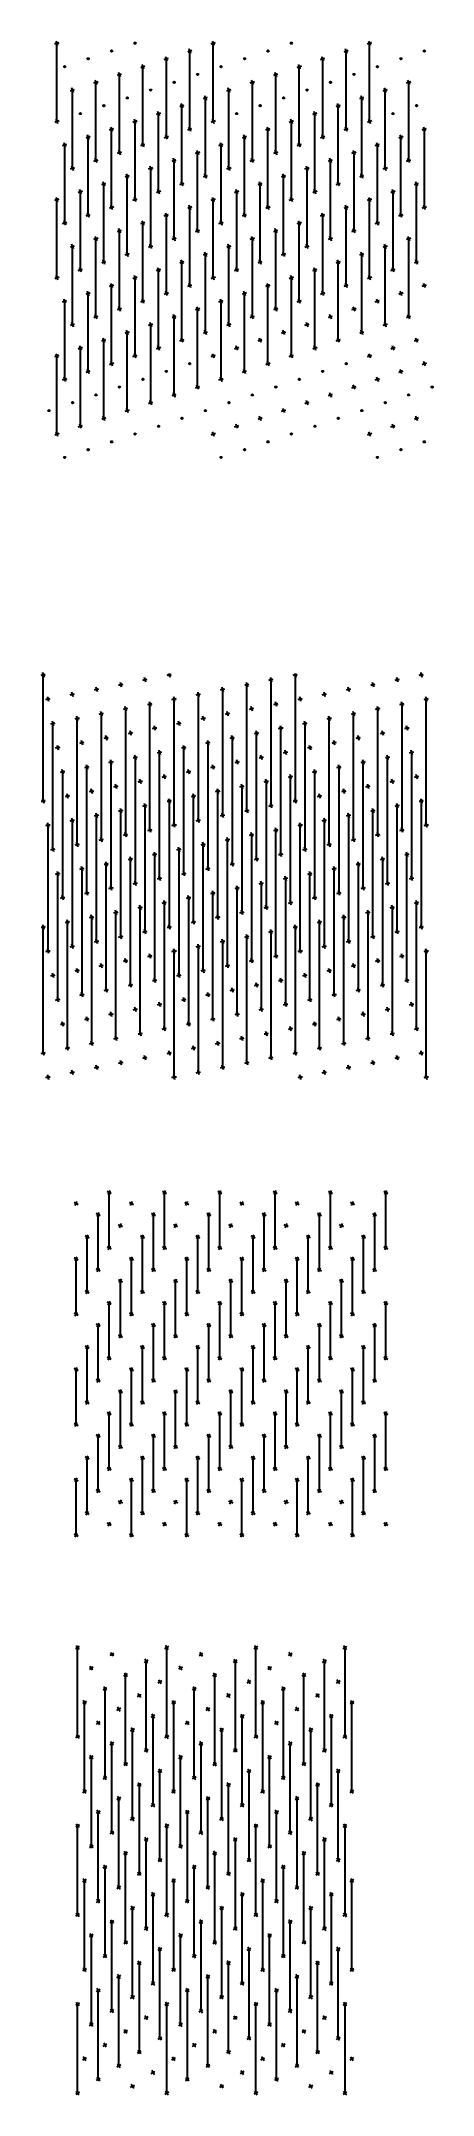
# Model space of a CAD drawing. Header units: millimetres. Extents: x 939 to 21029, y -693 to 9787.
# Drawn here: x 5406 to 6199, y -439 to 3716 of the extents above; entities that cross this region are included whole.
import ezdxf

# ---------------------------------------------------------------- set-up
doc = ezdxf.new("R2010")
doc.units = ezdxf.units.MM
for name, color, linetype, lineweight in [('橘黄色', 30, 'Continuous', 30), ('浅蓝色', 141, 'Continuous', 30), ('灰色', 9, 'Continuous', 30), ('蓝色', 160, 'Continuous', 30), ('黄色', 41, 'Continuous', 30), ('黑白', 7, 'Continuous', 30)]:
    doc.layers.add(name, color=color, linetype=linetype, lineweight=lineweight)

msp = doc.modelspace()

# ---------------------------------------------------------------- linework, layer by layer
at = {"layer": '橘黄色'}
for p, q in [((5437.8, 3713), (5436.8, 3715.9)), ((5706.6, 3697.2), (5705.6, 3700)), ((5754, 3713), (5753, 3715.9)), ((6022.8, 3697.2), (6021.8, 3700)), ((6070.2, 3713), (6069.3, 3715.9)), ((5611.7, 3665.6), (5610.7, 3668.4)), ((5659.1, 3681.4), (5658.2, 3684.2)), ((5927.9, 3665.6), (5927, 3668.4)), ((5975.4, 3681.4), (5974.4, 3684.2)), ((5469.4, 3618.1), (5468.4, 3621)), ((5516.8, 3634), (5515.9, 3636.8)), ((5564.3, 3649.8), (5563.3, 3652.6)), ((5785.6, 3618.1), (5784.7, 3621)), ((5833, 3634), (5832.1, 3636.8)), ((5880.5, 3649.8), (5879.5, 3652.6)), ((6101.8, 3618.1), (6100.9, 3621)), ((6149.3, 3634), (6148.3, 3636.8)), ((5643.3, 3570.7), (5642.4, 3573.6)), ((5690.7, 3586.5), (5689.8, 3589.4)), ((5738.2, 3602.3), (5737.2, 3605.2)), ((5959.5, 3570.7), (5958.6, 3573.6)), ((6007, 3586.5), (6006, 3589.4)), ((6054.4, 3602.3), (6053.5, 3605.2)), ((5438.7, 3552.1), (5439.7, 3549.2)), ((5548.4, 3539.1), (5547.5, 3541.9)), ((5595.9, 3554.9), (5594.9, 3557.7)), ((5707.5, 3536.2), (5708.5, 3533.4)), ((5754.9, 3552.1), (5755.9, 3549.2)), ((5864.7, 3539.1), (5863.7, 3541.9)), ((5912.1, 3554.9), (5911.2, 3557.7)), ((6023.7, 3536.2), (6024.7, 3533.4)), ((6071.2, 3552.1), (6072.1, 3549.2)), ((6180.9, 3539.1), (6180, 3541.9)), ((5453.6, 3507.5), (5452.6, 3510.3)), ((5501, 3523.3), (5500.1, 3526.1)), ((5612.6, 3504.6), (5613.6, 3501.8)), ((5660.1, 3520.4), (5661, 3517.6)), ((5722.4, 3491.7), (5721.4, 3494.5)), ((5769.8, 3507.5), (5768.9, 3510.3)), ((5817.2, 3523.3), (5816.3, 3526.1)), ((5928.9, 3504.6), (5929.8, 3501.8)), ((5976.3, 3520.4), (5977.2, 3517.6)), ((6038.6, 3491.7), (6037.6, 3494.5)), ((6086, 3507.5), (6085.1, 3510.3)), ((6133.5, 3523.3), (6132.5, 3526.1)), ((5470.3, 3457.2), (5471.3, 3454.3)), ((5517.8, 3473), (5518.7, 3470.1)), ((5565.2, 3488.8), (5566.2, 3486)), ((5627.5, 3460), (5626.6, 3462.9)), ((5674.9, 3475.8), (5674, 3478.7)), ((5786.6, 3457.2), (5787.5, 3454.3)), ((5834, 3473), (5834.9, 3470.1)), ((5881.4, 3488.8), (5882.4, 3486)), ((5943.7, 3460), (5942.8, 3462.9)), ((5991.2, 3475.8), (5990.2, 3478.7)), ((6102.8, 3457.2), (6103.7, 3454.3)), ((6150.2, 3473), (6151.2, 3470.1)), ((5485.2, 3412.6), (5484.3, 3415.4)), ((5532.6, 3428.4), (5531.7, 3431.3)), ((5580.1, 3444.2), (5579.1, 3447.1)), ((5644.3, 3409.7), (5645.2, 3406.9)), ((5691.7, 3425.6), (5692.6, 3422.7)), ((5739.1, 3441.4), (5740.1, 3438.5)), ((5801.4, 3412.6), (5800.5, 3415.4)), ((5848.9, 3428.4), (5847.9, 3431.3)), ((5896.3, 3444.2), (5895.3, 3447.1)), ((5960.5, 3409.7), (5961.4, 3406.9)), ((6007.9, 3425.6), (6008.9, 3422.7)), ((6055.4, 3441.4), (6056.3, 3438.5)), ((6117.7, 3412.6), (6116.7, 3415.4)), ((6165.1, 3428.4), (6164.1, 3431.3)), ((5437.8, 3396.8), (5436.8, 3399.6)), ((5549.4, 3378.1), (5550.3, 3375.3)), ((5596.8, 3393.9), (5597.8, 3391.1)), ((5659.1, 3365.2), (5658.2, 3368)), ((5706.6, 3381), (5705.6, 3383.8)), ((5754, 3396.8), (5753, 3399.6)), ((5865.6, 3378.1), (5866.6, 3375.3)), ((5913.1, 3393.9), (5914, 3391.1)), ((5975.4, 3365.2), (5974.4, 3368)), ((6022.8, 3381), (6021.8, 3383.8)), ((6070.2, 3396.8), (6069.3, 3399.6)), ((6181.8, 3378.1), (6182.8, 3375.3)), ((5454.5, 3346.5), (5455.5, 3343.7)), ((5502, 3362.3), (5502.9, 3359.5)), ((5564.3, 3333.5), (5563.3, 3336.4)), ((5611.7, 3349.3), (5610.7, 3352.2)), ((5723.3, 3330.7), (5724.3, 3327.8)), ((5770.8, 3346.5), (5771.7, 3343.7)), ((5818.2, 3362.3), (5819.1, 3359.5)), ((5880.5, 3333.5), (5879.5, 3336.4)), ((5927.9, 3349.3), (5927, 3352.2)), ((6039.5, 3330.7), (6040.5, 3327.8)), ((6087, 3346.5), (6087.9, 3343.7)), ((6134.4, 3362.3), (6135.4, 3359.5)), ((5469.4, 3301.9), (5468.4, 3304.8)), ((5516.8, 3317.7), (5515.9, 3320.6)), ((5581, 3283.3), (5582, 3280.4)), ((5628.4, 3299.1), (5629.4, 3296.2)), ((5675.9, 3314.9), (5676.8, 3312)), ((5738.2, 3286.1), (5737.2, 3288.9)), ((5785.6, 3301.9), (5784.7, 3304.8)), ((5833, 3317.7), (5832.1, 3320.6)), ((5897.2, 3283.3), (5898.2, 3280.4)), ((5944.7, 3299.1), (5945.6, 3296.2)), ((5992.1, 3314.9), (5993.1, 3312)), ((6054.4, 3286.1), (6053.5, 3288.9)), ((6101.8, 3301.9), (6100.9, 3304.8)), ((6149.3, 3317.7), (6148.3, 3320.6)), ((5486.1, 3251.6), (5487.1, 3248.8)), ((5533.6, 3267.4), (5534.5, 3264.6)), ((5595.9, 3238.7), (5594.9, 3241.5)), ((5643.3, 3254.5), (5642.4, 3257.3)), ((5690.7, 3270.3), (5689.8, 3273.1)), ((5802.4, 3251.6), (5803.3, 3248.8)), ((5849.8, 3267.4), (5850.8, 3264.6)), ((5912.1, 3238.7), (5911.2, 3241.5)), ((5959.5, 3254.5), (5958.6, 3257.3)), ((6007, 3270.3), (6006, 3273.1)), ((6118.6, 3251.6), (6119.6, 3248.8)), ((6166, 3267.4), (6167, 3264.6)), ((5438.7, 3235.8), (5439.7, 3233)), ((5501, 3207), (5500.1, 3209.9)), ((5548.4, 3222.9), (5547.5, 3225.7)), ((5660.1, 3204.2), (5661, 3201.4)), ((5707.5, 3220), (5708.5, 3217.2)), ((5754.9, 3235.8), (5755.9, 3233)), ((5817.2, 3207), (5816.3, 3209.9)), ((5864.7, 3222.9), (5863.7, 3225.7)), ((5976.3, 3204.2), (5977.2, 3201.4)), ((6023.7, 3220), (6024.7, 3217.2)), ((6071.2, 3235.8), (6072.1, 3233)), ((6133.5, 3207), (6132.5, 3209.9)), ((6180.9, 3222.9), (6180, 3225.7)), ((5453.6, 3191.2), (5452.6, 3194.1)), ((5565.2, 3172.6), (5566.2, 3169.7)), ((5612.6, 3188.4), (5613.6, 3185.5)), ((5674.9, 3159.6), (5674, 3162.5)), ((5722.4, 3175.4), (5721.4, 3178.3)), ((5769.8, 3191.2), (5768.9, 3194.1)), ((5881.4, 3172.6), (5882.4, 3169.7)), ((5928.9, 3188.4), (5929.8, 3185.5)), ((5991.2, 3159.6), (5990.2, 3162.5)), ((6038.6, 3175.4), (6037.6, 3178.3)), ((6086, 3191.2), (6085.1, 3194.1)), ((5470.3, 3141), (5471.3, 3138.1)), ((5517.8, 3156.8), (5518.7, 3153.9)), ((5580.1, 3128), (5579.1, 3130.8)), ((5627.5, 3143.8), (5626.6, 3146.6)), ((5739.1, 3125.1), (5740.1, 3122.3)), ((5786.6, 3141), (5787.5, 3138.1)), ((5834, 3156.8), (5834.9, 3153.9)), ((5896.3, 3128), (5895.3, 3130.8)), ((5943.7, 3143.8), (5942.8, 3146.6)), ((6055.4, 3125.1), (6056.3, 3122.3)), ((6102.8, 3141), (6103.7, 3138.1)), ((6150.2, 3156.8), (6151.2, 3153.9)), ((5437.8, 3080.6), (5436.8, 3083.4)), ((5485.2, 3096.4), (5484.3, 3099.2)), ((5532.6, 3112.2), (5531.7, 3115)), ((5596.8, 3077.7), (5597.8, 3074.9)), ((5644.3, 3093.5), (5645.2, 3090.7)), ((5691.7, 3109.3), (5692.6, 3106.5)), ((5754, 3080.6), (5753, 3083.4)), ((5801.4, 3096.4), (5800.5, 3099.2)), ((5848.9, 3112.2), (5847.9, 3115)), ((5913.1, 3077.7), (5914, 3074.9)), ((5960.5, 3093.5), (5961.4, 3090.7)), ((6007.9, 3109.3), (6008.9, 3106.5)), ((6070.2, 3080.6), (6069.3, 3083.4)), ((6117.7, 3096.4), (6116.7, 3099.2)), ((6165.1, 3112.2), (6164.1, 3115)), ((5502, 3046.1), (5502.9, 3043.2)), ((5549.4, 3061.9), (5550.3, 3059.1)), ((5818.2, 3046.1), (5819.1, 3043.2)), ((5865.6, 3061.9), (5866.6, 3059.1)), ((6134.4, 3046.1), (6135.4, 3043.2)), ((6181.8, 3061.9), (6182.8, 3059.1)), ((5454.5, 3030.3), (5455.5, 3027.4)), ((5675.9, 2998.7), (5676.8, 2995.8)), ((5723.3, 3014.5), (5724.3, 3011.6)), ((5770.8, 3030.3), (5771.7, 3027.4)), ((5992.1, 2998.7), (5993.1, 2995.8)), ((6039.5, 3014.5), (6040.5, 3011.6)), ((6087, 3030.3), (6087.9, 3027.4)), ((5533.6, 2951.2), (5534.5, 2948.4)), ((5581, 2967), (5582, 2964.2)), ((5628.4, 2982.8), (5629.4, 2980)), ((5849.8, 2951.2), (5850.8, 2948.4)), ((5897.2, 2967), (5898.2, 2964.2)), ((5944.7, 2982.8), (5945.6, 2980)), ((6166, 2951.2), (6167, 2948.4)), ((5438.7, 2919.6), (5439.7, 2916.7)), ((5486.1, 2935.4), (5487.1, 2932.6)), ((5754.9, 2919.6), (5755.9, 2916.7)), ((5802.4, 2935.4), (5803.3, 2932.6)), ((6071.2, 2919.6), (6072.1, 2916.7)), ((6118.6, 2935.4), (6119.6, 2932.6)), ((5410.4, 2435.3), (5409.8, 2438.3)), ((5567.8, 2412.8), (5568.4, 2409.8)), ((5616.9, 2422.6), (5617.5, 2419.6)), ((5665.9, 2432.4), (5666.5, 2429.4)), ((5822.2, 2415.7), (5821.6, 2418.6)), ((5871.2, 2425.5), (5870.6, 2428.4)), ((6077.7, 2412.8), (6078.3, 2409.8)), ((6126.8, 2422.6), (6127.4, 2419.6)), ((6175.8, 2432.4), (6176.4, 2429.4)), ((5420.8, 2383.3), (5421.3, 2380.4)), ((5469.8, 2393.1), (5470.4, 2390.2)), ((5518.8, 2403), (5519.4, 2400)), ((5577.1, 2366.7), (5576.5, 2369.6)), ((5626.1, 2376.5), (5625.5, 2379.4)), ((5675.1, 2386.3), (5674.5, 2389.2)), ((5724.1, 2396.1), (5723.6, 2399)), ((5773.2, 2405.9), (5772.6, 2408.8)), ((5881.6, 2373.5), (5882.2, 2370.6)), ((5930.7, 2383.3), (5931.2, 2380.4)), ((5979.7, 2393.1), (5980.3, 2390.2)), ((6028.7, 2403), (6029.3, 2400)), ((6087, 2366.7), (6086.4, 2369.6)), ((6136, 2376.5), (6135.4, 2379.4)), ((6185, 2386.3), (6184.4, 2389.2)), ((5430, 2337.3), (5429.4, 2340.2)), ((5479, 2347.1), (5478.4, 2350)), ((5528, 2356.9), (5527.4, 2359.8)), ((5685.5, 2334.3), (5686.1, 2331.4)), ((5734.5, 2344.1), (5735.1, 2341.2)), ((5783.6, 2353.9), (5784.2, 2351)), ((5832.6, 2363.7), (5833.2, 2360.8)), ((5890.8, 2327.4), (5890.3, 2330.4)), ((5939.9, 2337.3), (5939.3, 2340.2)), ((5988.9, 2347.1), (5988.3, 2350)), ((6037.9, 2356.9), (6037.3, 2359.8)), ((5440.4, 2285.3), (5441, 2282.3)), ((5489.4, 2295.1), (5490, 2292.1)), ((5538.4, 2304.9), (5539, 2302)), ((5587.5, 2314.7), (5588, 2311.8)), ((5636.5, 2324.5), (5637.1, 2321.6)), ((5694.7, 2288.2), (5694.1, 2291.2)), ((5743.8, 2298), (5743.2, 2301)), ((5792.8, 2307.8), (5792.2, 2310.8)), ((5841.8, 2317.6), (5841.2, 2320.6)), ((5950.3, 2285.3), (5950.9, 2282.3)), ((5999.3, 2295.1), (5999.9, 2292.1)), ((6048.3, 2304.9), (6048.9, 2302)), ((6097.4, 2314.7), (6097.9, 2311.8)), ((6146.4, 2324.5), (6147, 2321.6)), ((5498.6, 2249), (5498, 2251.9)), ((5547.6, 2258.8), (5547.1, 2261.8)), ((5596.7, 2268.6), (5596.1, 2271.6)), ((5645.7, 2278.4), (5645.1, 2281.4)), ((5754.2, 2246.1), (5754.7, 2243.1)), ((5803.2, 2255.9), (5803.8, 2252.9)), ((5852.2, 2265.7), (5852.8, 2262.7)), ((5901.2, 2275.5), (5901.8, 2272.5)), ((6008.5, 2249), (6007.9, 2251.9)), ((6057.5, 2258.8), (6057, 2261.8)), ((6106.6, 2268.6), (6106, 2271.6)), ((6155.6, 2278.4), (6155, 2281.4)), ((5449.6, 2239.2), (5449, 2242.1)), ((5558, 2206.8), (5558.6, 2203.9)), ((5607.1, 2216.6), (5607.7, 2213.7)), ((5656.1, 2226.4), (5656.7, 2223.5)), ((5705.1, 2236.3), (5705.7, 2233.3)), ((5763.4, 2200), (5762.8, 2202.9)), ((5812.4, 2209.8), (5811.8, 2212.7)), ((5861.4, 2219.6), (5860.8, 2222.5)), ((5910.5, 2229.4), (5909.9, 2232.3)), ((5959.5, 2239.2), (5958.9, 2242.1)), ((6067.9, 2206.8), (6068.5, 2203.9)), ((6117, 2216.6), (6117.6, 2213.7)), ((6166, 2226.4), (6166.6, 2223.5)), ((5411, 2177.4), (5411.5, 2174.5)), ((5460, 2187.2), (5460.6, 2184.3)), ((5509, 2197), (5509.6, 2194.1)), ((5567.3, 2160.8), (5566.7, 2163.7)), ((5616.3, 2170.6), (5615.7, 2173.5)), ((5665.3, 2180.4), (5664.7, 2183.3)), ((5714.3, 2190.2), (5713.8, 2193.1)), ((5871.8, 2167.6), (5872.4, 2164.7)), ((5920.9, 2177.4), (5921.4, 2174.5)), ((5969.9, 2187.2), (5970.5, 2184.3)), ((6018.9, 2197), (6019.5, 2194.1)), ((6077.2, 2160.8), (6076.6, 2163.7)), ((6126.2, 2170.6), (6125.6, 2173.5)), ((6175.2, 2180.4), (6174.6, 2183.3)), ((5420.2, 2131.3), (5419.6, 2134.3)), ((5469.2, 2141.1), (5468.6, 2144.1)), ((5518.2, 2150.9), (5517.6, 2153.9)), ((5675.7, 2128.4), (5676.3, 2125.5)), ((5724.7, 2138.2), (5725.3, 2135.3)), ((5773.8, 2148), (5774.4, 2145.1)), ((5822.8, 2157.8), (5823.4, 2154.9)), ((5881, 2121.5), (5880.5, 2124.5)), ((5930.1, 2131.3), (5929.5, 2134.3)), ((5979.1, 2141.1), (5978.5, 2144.1)), ((6028.1, 2150.9), (6027.5, 2153.9)), ((6185.6, 2128.4), (6186.2, 2125.5)), ((5430.6, 2079.4), (5431.2, 2076.4)), ((5479.6, 2089.2), (5480.2, 2086.2)), ((5528.6, 2099), (5529.2, 2096)), ((5577.7, 2108.8), (5578.2, 2105.8)), ((5626.7, 2118.6), (5627.3, 2115.6)), ((5684.9, 2082.3), (5684.3, 2085.2)), ((5734, 2092.1), (5733.4, 2095.1)), ((5783, 2101.9), (5782.4, 2104.9)), ((5832, 2111.7), (5831.4, 2114.7)), ((5940.5, 2079.4), (5941.1, 2076.4)), ((5989.5, 2089.2), (5990.1, 2086.2)), ((6038.5, 2099), (6039.1, 2096)), ((6087.6, 2108.8), (6088.1, 2105.8)), ((6136.6, 2118.6), (6137.2, 2115.6)), ((5439.8, 2033.3), (5439.2, 2036.2)), ((5488.8, 2043.1), (5488.2, 2046)), ((5537.8, 2052.9), (5537.3, 2055.8)), ((5586.9, 2062.7), (5586.3, 2065.6)), ((5635.9, 2072.5), (5635.3, 2075.4)), ((5744.3, 2040.1), (5744.9, 2037.2)), ((5793.4, 2049.9), (5794, 2047)), ((5842.4, 2059.8), (5843, 2056.8)), ((5891.4, 2069.6), (5892, 2066.6)), ((5949.7, 2033.3), (5949.1, 2036.2)), ((5998.7, 2043.1), (5998.1, 2046)), ((6047.7, 2052.9), (6047.2, 2055.8)), ((6096.8, 2062.7), (6096.2, 2065.6)), ((6145.8, 2072.5), (6145.2, 2075.4)), ((5548.2, 2000.9), (5548.8, 1998)), ((5597.3, 2010.7), (5597.9, 2007.8)), ((5646.3, 2020.5), (5646.9, 2017.6)), ((5695.3, 2030.3), (5695.9, 2027.4)), ((5753.6, 1994.1), (5753, 1997)), ((5802.6, 2003.9), (5802, 2006.8)), ((5851.6, 2013.7), (5851, 2016.6)), ((5900.7, 2023.5), (5900.1, 2026.4)), ((6058.1, 2000.9), (6058.7, 1998)), ((6107.2, 2010.7), (6107.8, 2007.8)), ((6156.2, 2020.5), (6156.8, 2017.6)), ((5450.2, 1981.3), (5450.8, 1978.4)), ((5499.2, 1991.1), (5499.8, 1988.2)), ((5557.5, 1954.8), (5556.9, 1957.8)), ((5606.5, 1964.6), (5605.9, 1967.6)), ((5655.5, 1974.4), (5654.9, 1977.4)), ((5704.5, 1984.2), (5703.9, 1987.2)), ((5862, 1961.7), (5862.6, 1958.8)), ((5911, 1971.5), (5911.6, 1968.6)), ((5960.1, 1981.3), (5960.7, 1978.4)), ((6009.1, 1991.1), (6009.7, 1988.2)), ((6067.4, 1954.8), (6066.8, 1957.8)), ((6116.4, 1964.6), (6115.8, 1967.6)), ((6165.4, 1974.4), (6164.8, 1977.4)), ((5410.4, 1925.4), (5409.8, 1928.4)), ((5459.4, 1935.2), (5458.8, 1938.2)), ((5508.4, 1945), (5507.8, 1948)), ((5616.9, 1912.7), (5617.5, 1909.7)), ((5665.9, 1922.5), (5666.5, 1919.5)), ((5714.9, 1932.3), (5715.5, 1929.3)), ((5764, 1942.1), (5764.5, 1939.1)), ((5813, 1951.9), (5813.6, 1948.9)), ((5871.2, 1915.6), (5870.6, 1918.5)), ((5920.3, 1925.4), (5919.7, 1928.4)), ((5969.3, 1935.2), (5968.7, 1938.2)), ((6018.3, 1945), (6017.7, 1948)), ((6126.8, 1912.7), (6127.4, 1909.7)), ((6175.8, 1922.5), (6176.4, 1919.5)), ((5420.8, 1873.4), (5421.3, 1870.5)), ((5469.8, 1883.2), (5470.4, 1880.3)), ((5518.8, 1893.1), (5519.4, 1890.1)), ((5567.8, 1902.9), (5568.4, 1899.9)), ((5675.1, 1876.4), (5674.5, 1879.3)), ((5724.1, 1886.2), (5723.6, 1889.1)), ((5773.2, 1896), (5772.6, 1898.9)), ((5822.2, 1905.8), (5821.6, 1908.7)), ((5930.7, 1873.4), (5931.2, 1870.5)), ((5979.7, 1883.2), (5980.3, 1880.3)), ((6028.7, 1893.1), (6029.3, 1890.1)), ((6077.7, 1902.9), (6078.3, 1899.9)), ((6185, 1876.4), (6184.4, 1879.3)), ((5430, 1827.4), (5429.4, 1830.3)), ((5479, 1837.2), (5478.4, 1840.1)), ((5528, 1847), (5527.4, 1849.9)), ((5577.1, 1856.8), (5576.5, 1859.7)), ((5626.1, 1866.6), (5625.5, 1869.5)), ((5734.5, 1834.2), (5735.1, 1831.3)), ((5783.6, 1844), (5784.2, 1841.1)), ((5832.6, 1853.8), (5833.2, 1850.9)), ((5881.6, 1863.6), (5882.2, 1860.7)), ((5939.9, 1827.4), (5939.3, 1830.3)), ((5988.9, 1837.2), (5988.3, 1840.1)), ((6037.9, 1847), (6037.3, 1849.9)), ((6087, 1856.8), (6086.4, 1859.7)), ((6136, 1866.6), (6135.4, 1869.5)), ((5538.4, 1795), (5539, 1792.1)), ((5587.5, 1804.8), (5588, 1801.9)), ((5636.5, 1814.6), (5637.1, 1811.7)), ((5685.5, 1824.4), (5686.1, 1821.5)), ((5743.8, 1788.1), (5743.2, 1791.1)), ((5792.8, 1797.9), (5792.2, 1800.9)), ((5841.8, 1807.7), (5841.2, 1810.7)), ((5890.8, 1817.5), (5890.3, 1820.5)), ((6048.3, 1795), (6048.9, 1792.1)), ((6097.4, 1804.8), (6097.9, 1801.9)), ((6146.4, 1814.6), (6147, 1811.7)), ((5440.4, 1775.4), (5441, 1772.4)), ((5489.4, 1785.2), (5490, 1782.2)), ((5547.6, 1748.9), (5547.1, 1751.8)), ((5596.7, 1758.7), (5596.1, 1761.7)), ((5645.7, 1768.5), (5645.1, 1771.5)), ((5694.7, 1778.3), (5694.1, 1781.3)), ((5803.2, 1746), (5803.8, 1743)), ((5852.2, 1755.8), (5852.8, 1752.8)), ((5901.2, 1765.6), (5901.8, 1762.6)), ((5950.3, 1775.4), (5950.9, 1772.4)), ((5999.3, 1785.2), (5999.9, 1782.2)), ((6057.5, 1748.9), (6057, 1751.8)), ((6106.6, 1758.7), (6106, 1761.7)), ((6155.6, 1768.5), (6155, 1771.5)), ((5449.6, 1729.3), (5449, 1732.2)), ((5498.6, 1739.1), (5498, 1742)), ((5607.1, 1706.7), (5607.7, 1703.8)), ((5656.1, 1716.5), (5656.7, 1713.6)), ((5705.1, 1726.4), (5705.7, 1723.4)), ((5754.2, 1736.2), (5754.7, 1733.2)), ((5861.4, 1709.7), (5860.8, 1712.6)), ((5910.5, 1719.5), (5909.9, 1722.4)), ((5959.5, 1729.3), (5958.9, 1732.2)), ((6008.5, 1739.1), (6007.9, 1742)), ((6117, 1706.7), (6117.6, 1703.8)), ((6166, 1716.5), (6166.6, 1713.6)), ((5411, 1667.5), (5411.5, 1664.6)), ((5460, 1677.3), (5460.6, 1674.4)), ((5509, 1687.1), (5509.6, 1684.2)), ((5558, 1696.9), (5558.6, 1694)), ((5616.3, 1660.7), (5615.7, 1663.6)), ((5665.3, 1670.5), (5664.7, 1673.4)), ((5714.3, 1680.3), (5713.8, 1683.2)), ((5763.4, 1690.1), (5762.8, 1693)), ((5812.4, 1699.9), (5811.8, 1702.8)), ((5920.9, 1667.5), (5921.4, 1664.6)), ((5969.9, 1677.3), (5970.5, 1674.4)), ((6018.9, 1687.1), (6019.5, 1684.2)), ((6067.9, 1696.9), (6068.5, 1694)), ((6126.2, 1660.7), (6125.6, 1663.6)), ((6175.2, 1670.5), (6174.6, 1673.4)), ((5420.2, 1621.4), (5419.6, 1624.4)), ((5469.2, 1631.2), (5468.6, 1634.2)), ((5518.2, 1641), (5517.6, 1644)), ((5567.3, 1650.8), (5566.7, 1653.8)), ((5724.7, 1628.3), (5725.3, 1625.4)), ((5773.8, 1638.1), (5774.4, 1635.2)), ((5822.8, 1647.9), (5823.4, 1645)), ((5871.8, 1657.7), (5872.4, 1654.8)), ((5930.1, 1621.4), (5929.5, 1624.4)), ((5979.1, 1631.2), (5978.5, 1634.2)), ((6028.1, 1641), (6027.5, 1644)), ((6077.2, 1650.8), (6076.6, 1653.8)), ((5675.7, 1618.5), (5676.3, 1615.5)), ((6185.6, 1618.5), (6186.2, 1615.5)), ((5542.9, 1387.3), (5540.2, 1388.7)), ((5654.7, 1387.3), (5652, 1388.7)), ((5766.5, 1387.3), (5763.8, 1388.7)), ((5878.3, 1387.3), (5875.6, 1388.7)), ((5990.1, 1387.3), (5987.4, 1388.7)), ((6101.9, 1387.3), (6099.2, 1388.7)), ((5478.5, 1363.6), (5481.2, 1362.3)), ((5520.5, 1342.6), (5517.8, 1343.9)), ((5590.3, 1363.6), (5593, 1362.3)), ((5632.3, 1342.6), (5629.6, 1343.9)), ((5702.1, 1363.6), (5704.8, 1362.3)), ((5744.1, 1342.6), (5741.4, 1343.9)), ((5813.9, 1363.6), (5816.6, 1362.3)), ((5855.9, 1342.6), (5853.2, 1343.9)), ((5925.7, 1363.6), (5928.4, 1362.3)), ((5967.7, 1342.6), (5965, 1343.9)), ((6037.5, 1363.6), (6040.2, 1362.3)), ((6079.5, 1342.6), (6076.9, 1343.9)), ((5498.2, 1297.9), (5495.5, 1299.2)), ((5567.9, 1318.9), (5570.6, 1317.6)), ((5610, 1297.9), (5607.3, 1299.2)), ((5679.7, 1318.9), (5682.4, 1317.6)), ((5721.8, 1297.9), (5719.1, 1299.2)), ((5791.5, 1318.9), (5794.2, 1317.6)), ((5833.6, 1297.9), (5830.9, 1299.2)), ((5903.3, 1318.9), (5906, 1317.6)), ((5945.4, 1297.9), (5942.7, 1299.2)), ((6015.1, 1318.9), (6017.8, 1317.6)), ((6057.2, 1297.9), (6054.5, 1299.2)), ((5475.8, 1253.2), (5473.1, 1254.5)), ((5545.6, 1274.2), (5548.2, 1272.8)), ((5587.6, 1253.2), (5584.9, 1254.5)), ((5657.4, 1274.2), (5660, 1272.8)), ((5699.4, 1253.2), (5696.7, 1254.5)), ((5769.2, 1274.2), (5771.9, 1272.8)), ((5811.2, 1253.2), (5808.5, 1254.5)), ((5881, 1274.2), (5883.7, 1272.8)), ((5923, 1253.2), (5920.3, 1254.5)), ((5992.8, 1274.2), (5995.5, 1272.8)), ((6034.8, 1253.2), (6032.1, 1254.5)), ((6104.6, 1274.2), (6107.3, 1272.8)), ((5523.2, 1229.5), (5525.9, 1228.1)), ((5565.2, 1208.4), (5562.6, 1209.8)), ((5635, 1229.5), (5637.7, 1228.1)), ((5677, 1208.4), (5674.4, 1209.8)), ((5746.8, 1229.5), (5749.5, 1228.1)), ((5788.8, 1208.4), (5786.2, 1209.8)), ((5858.6, 1229.5), (5861.3, 1228.1)), ((5900.7, 1208.4), (5898, 1209.8)), ((5970.4, 1229.5), (5973.1, 1228.1)), ((6012.5, 1208.4), (6009.8, 1209.8)), ((6082.2, 1229.5), (6084.9, 1228.1)), ((5500.8, 1184.7), (5503.5, 1183.4)), ((5542.9, 1163.7), (5540.2, 1165.1)), ((5612.6, 1184.7), (5615.3, 1183.4)), ((5654.7, 1163.7), (5652, 1165.1)), ((5724.4, 1184.7), (5727.1, 1183.4)), ((5766.5, 1163.7), (5763.8, 1165.1)), ((5836.3, 1184.7), (5838.9, 1183.4)), ((5878.3, 1163.7), (5875.6, 1165.1)), ((5948.1, 1184.7), (5950.7, 1183.4)), ((5990.1, 1163.7), (5987.4, 1165.1)), ((6059.9, 1184.7), (6062.5, 1183.4)), ((6101.9, 1163.7), (6099.2, 1165.1)), ((5478.5, 1140), (5481.2, 1138.7)), ((5590.3, 1140), (5593, 1138.7)), ((5702.1, 1140), (5704.8, 1138.7)), ((5813.9, 1140), (5816.6, 1138.7)), ((5925.7, 1140), (5928.4, 1138.7)), ((6037.5, 1140), (6040.2, 1138.7)), ((5520.5, 1119), (5517.8, 1120.3)), ((5567.9, 1095.3), (5570.6, 1093.9)), ((5632.3, 1119), (5629.6, 1120.3)), ((5679.7, 1095.3), (5682.4, 1093.9)), ((5744.1, 1119), (5741.4, 1120.3)), ((5791.5, 1095.3), (5794.2, 1093.9)), ((5855.9, 1119), (5853.2, 1120.3)), ((5903.3, 1095.3), (5906, 1093.9)), ((5967.7, 1119), (5965, 1120.3)), ((6015.1, 1095.3), (6017.8, 1093.9)), ((6079.5, 1119), (6076.9, 1120.3)), ((5498.2, 1074.3), (5495.5, 1075.6)), ((5545.6, 1050.6), (5548.2, 1049.2)), ((5610, 1074.3), (5607.3, 1075.6)), ((5657.4, 1050.6), (5660, 1049.2)), ((5721.8, 1074.3), (5719.1, 1075.6)), ((5769.2, 1050.6), (5771.9, 1049.2)), ((5833.6, 1074.3), (5830.9, 1075.6)), ((5881, 1050.6), (5883.7, 1049.2)), ((5945.4, 1074.3), (5942.7, 1075.6)), ((5992.8, 1050.6), (5995.5, 1049.2)), ((6057.2, 1074.3), (6054.5, 1075.6)), ((6104.6, 1050.6), (6107.3, 1049.2)), ((5475.8, 1029.6), (5473.1, 1030.9)), ((5523.2, 1005.8), (5525.9, 1004.5)), ((5587.6, 1029.6), (5584.9, 1030.9)), ((5635, 1005.8), (5637.7, 1004.5)), ((5699.4, 1029.6), (5696.7, 1030.9)), ((5746.8, 1005.8), (5749.5, 1004.5)), ((5811.2, 1029.6), (5808.5, 1030.9)), ((5858.6, 1005.8), (5861.3, 1004.5)), ((5923, 1029.6), (5920.3, 1030.9)), ((5970.4, 1005.8), (5973.1, 1004.5)), ((6034.8, 1029.6), (6032.1, 1030.9)), ((6082.2, 1005.8), (6084.9, 1004.5)), ((5500.8, 961.1), (5503.5, 959.8)), ((5565.2, 984.8), (5562.6, 986.2)), ((5612.6, 961.1), (5615.3, 959.8)), ((5677, 984.8), (5674.4, 986.2)), ((5724.4, 961.1), (5727.1, 959.8)), ((5788.8, 984.8), (5786.2, 986.2)), ((5836.3, 961.1), (5838.9, 959.8)), ((5900.7, 984.8), (5898, 986.2)), ((5948.1, 961.1), (5950.7, 959.8)), ((6012.5, 984.8), (6009.8, 986.2)), ((6059.9, 961.1), (6062.5, 959.8)), ((5478.5, 916.4), (5481.2, 915.1)), ((5542.9, 940.1), (5540.2, 941.4)), ((5590.3, 916.4), (5593, 915.1)), ((5654.7, 940.1), (5652, 941.4)), ((5702.1, 916.4), (5704.8, 915.1)), ((5766.5, 940.1), (5763.8, 941.4)), ((5813.9, 916.4), (5816.6, 915.1)), ((5878.3, 940.1), (5875.6, 941.4)), ((5925.7, 916.4), (5928.4, 915.1)), ((5990.1, 940.1), (5987.4, 941.4)), ((6037.5, 916.4), (6040.2, 915.1)), ((6101.9, 940.1), (6099.2, 941.4)), ((5520.5, 895.4), (5517.8, 896.7)), ((5632.3, 895.4), (5629.6, 896.7)), ((5744.1, 895.4), (5741.4, 896.7)), ((5855.9, 895.4), (5853.2, 896.7)), ((5967.7, 895.4), (5965, 896.7)), ((6079.5, 895.4), (6076.9, 896.7)), ((5498.2, 850.7), (5495.5, 852)), ((5567.9, 871.7), (5570.6, 870.3)), ((5610, 850.7), (5607.3, 852)), ((5679.7, 871.7), (5682.4, 870.3)), ((5721.8, 850.7), (5719.1, 852)), ((5791.5, 871.7), (5794.2, 870.3)), ((5833.6, 850.7), (5830.9, 852)), ((5903.3, 871.7), (5906, 870.3)), ((5945.4, 850.7), (5942.7, 852)), ((6015.1, 871.7), (6017.8, 870.3)), ((6057.2, 850.7), (6054.5, 852)), ((5475.8, 805.9), (5473.1, 807.3)), ((5545.6, 827), (5548.2, 825.6)), ((5587.6, 805.9), (5584.9, 807.3)), ((5657.4, 827), (5660, 825.6)), ((5699.4, 805.9), (5696.7, 807.3)), ((5769.2, 827), (5771.9, 825.6)), ((5811.2, 805.9), (5808.5, 807.3)), ((5881, 827), (5883.7, 825.6)), ((5923, 805.9), (5920.3, 807.3)), ((5992.8, 827), (5995.5, 825.6)), ((6034.8, 805.9), (6032.1, 807.3)), ((6104.6, 827), (6107.3, 825.6)), ((5523.2, 782.2), (5525.9, 780.9)), ((5565.2, 761.2), (5562.6, 762.6)), ((5635, 782.2), (5637.7, 780.9)), ((5677, 761.2), (5674.4, 762.6)), ((5746.8, 782.2), (5749.5, 780.9)), ((5788.8, 761.2), (5786.2, 762.6)), ((5858.6, 782.2), (5861.3, 780.9)), ((5900.7, 761.2), (5898, 762.6)), ((5970.4, 782.2), (5973.1, 780.9)), ((6012.5, 761.2), (6009.8, 762.6)), ((6082.2, 782.2), (6084.9, 780.9)), ((5500.8, 737.5), (5503.5, 736.2)), ((5542.9, 716.5), (5540.2, 717.8)), ((5612.6, 737.5), (5615.3, 736.2)), ((5654.7, 716.5), (5652, 717.8)), ((5724.4, 737.5), (5727.1, 736.2)), ((5766.5, 716.5), (5763.8, 717.8)), ((5836.3, 737.5), (5838.9, 736.2)), ((5878.3, 716.5), (5875.6, 717.8)), ((5948.1, 737.5), (5950.7, 736.2)), ((5990.1, 716.5), (5987.4, 717.8)), ((6059.9, 737.5), (6062.5, 736.2)), ((6101.9, 716.5), (6099.2, 717.8)), ((5478.5, 692.8), (5481.2, 691.5)), ((5590.3, 692.8), (5593, 691.5)), ((5702.1, 692.8), (5704.8, 691.5)), ((5813.9, 692.8), (5816.6, 691.5)), ((5925.7, 692.8), (5928.4, 691.5)), ((6037.5, 692.8), (6040.2, 691.5)), ((5479.4, 467.5), (5477.7, 470)), ((5659.7, 467.5), (5658, 470)), ((5840, 467.5), (5838.3, 470)), ((6020.2, 467.5), (6018.6, 470)), ((5508.8, 423.4), (5510.5, 420.9)), ((5550.4, 451.1), (5552.1, 448.6)), ((5618.1, 439.8), (5616.4, 442.3)), ((5689.1, 423.4), (5690.7, 420.9)), ((5730.7, 451.1), (5732.4, 448.6)), ((5798.4, 439.8), (5796.7, 442.3)), ((5869.4, 423.4), (5871, 420.9)), ((5911, 451.1), (5912.6, 448.6)), ((5978.6, 439.8), (5977, 442.3)), ((5534.9, 384.3), (5533.2, 386.8)), ((5576.5, 412), (5574.8, 414.5)), ((5647.5, 395.7), (5649.1, 393.2)), ((5715.2, 384.3), (5713.5, 386.8)), ((5756.8, 412), (5755.1, 414.5)), ((5827.8, 395.7), (5829.4, 393.2)), ((5895.4, 384.3), (5893.8, 386.8)), ((5937, 412), (5935.4, 414.5)), ((6008, 395.7), (6009.7, 393.2)), ((5493.3, 356.6), (5491.6, 359.1)), ((5564.3, 340.2), (5565.9, 337.7)), ((5605.9, 367.9), (5607.5, 365.4)), ((5673.6, 356.6), (5671.9, 359.1)), ((5744.6, 340.2), (5746.2, 337.7)), ((5786.2, 367.9), (5787.8, 365.4)), ((5853.8, 356.6), (5852.2, 359.1)), ((5924.8, 340.2), (5926.5, 337.7)), ((5966.4, 367.9), (5968.1, 365.4)), ((6034.1, 356.6), (6032.4, 359.1)), ((5522.7, 312.5), (5524.3, 310)), ((5590.3, 301.1), (5588.7, 303.6)), ((5632, 328.8), (5630.3, 331.3)), ((5703, 312.5), (5704.6, 310)), ((5770.6, 301.1), (5769, 303.6)), ((5812.2, 328.8), (5810.6, 331.3)), ((5883.2, 312.5), (5884.9, 310)), ((5950.9, 301.1), (5949.2, 303.6)), ((5992.5, 328.8), (5990.8, 331.3)), ((5481.1, 284.7), (5482.7, 282.2)), ((5548.7, 273.4), (5547.1, 275.9)), ((5619.7, 257), (5621.4, 254.5)), ((5661.4, 284.7), (5663, 282.2)), ((5729, 273.4), (5727.4, 275.9)), ((5800, 257), (5801.7, 254.5)), ((5841.6, 284.7), (5843.3, 282.2)), ((5909.3, 273.4), (5907.6, 275.9)), ((5980.3, 257), (5982, 254.5)), ((6021.9, 284.7), (6023.6, 282.2)), ((5507.1, 245.6), (5505.5, 248.1)), ((5578.1, 229.3), (5579.8, 226.8)), ((5645.8, 217.9), (5644.2, 220.4)), ((5687.4, 245.6), (5685.8, 248.1)), ((5758.4, 229.3), (5760.1, 226.8)), ((5826.1, 217.9), (5824.4, 220.4)), ((5867.7, 245.6), (5866, 248.1)), ((5938.7, 229.3), (5940.4, 226.8)), ((6006.4, 217.9), (6004.7, 220.4)), ((5494.9, 173.8), (5496.6, 171.3)), ((5536.5, 201.5), (5538.2, 199)), ((5604.2, 190.2), (5602.6, 192.7)), ((5675.2, 173.8), (5676.9, 171.3)), ((5716.8, 201.5), (5718.5, 199)), ((5784.5, 190.2), (5782.8, 192.7)), ((5855.5, 173.8), (5857.2, 171.3)), ((5897.1, 201.5), (5898.8, 199)), ((5964.8, 190.2), (5963.1, 192.7)), ((6035.8, 173.8), (6037.4, 171.3)), ((5521, 134.7), (5519.3, 137.2)), ((5562.6, 162.4), (5561, 164.9)), ((5633.6, 146.1), (5635.3, 143.6)), ((5701.3, 134.7), (5699.6, 137.2)), ((5742.9, 162.4), (5741.2, 164.9)), ((5813.9, 146.1), (5815.6, 143.6)), ((5881.6, 134.7), (5879.9, 137.2)), ((5923.2, 162.4), (5921.5, 164.9)), ((5994.2, 146.1), (5995.8, 143.6)), ((5479.4, 107), (5477.7, 109.5)), ((5550.4, 90.6), (5552.1, 88.1)), ((5592, 118.3), (5593.7, 115.8)), ((5659.7, 107), (5658, 109.5)), ((5730.7, 90.6), (5732.4, 88.1)), ((5772.3, 118.3), (5774, 115.8)), ((5840, 107), (5838.3, 109.5)), ((5911, 90.6), (5912.6, 88.1)), ((5952.6, 118.3), (5954.2, 115.8)), ((6020.2, 107), (6018.6, 109.5)), ((5508.8, 62.9), (5510.5, 60.4)), ((5576.5, 51.5), (5574.8, 54)), ((5618.1, 79.2), (5616.4, 81.7)), ((5689.1, 62.9), (5690.7, 60.4)), ((5756.8, 51.5), (5755.1, 54)), ((5798.4, 79.2), (5796.7, 81.7)), ((5869.4, 62.9), (5871, 60.4)), ((5937, 51.5), (5935.4, 54)), ((5978.6, 79.2), (5977, 81.7)), ((5534.9, 23.7), (5533.2, 26.2)), ((5605.9, 7.4), (5607.5, 4.9)), ((5647.5, 35.1), (5649.1, 32.6)), ((5715.2, 23.7), (5713.5, 26.2)), ((5786.2, 7.4), (5787.8, 4.9)), ((5827.8, 35.1), (5829.4, 32.6)), ((5895.4, 23.7), (5893.8, 26.2)), ((5966.4, 7.4), (5968.1, 4.9)), ((6008, 35.1), (6009.7, 32.6)), ((5493.3, -4), (5491.6, -1.5)), ((5564.3, -20.3), (5565.9, -22.8)), ((5632, -31.7), (5630.3, -29.2)), ((5673.6, -4), (5671.9, -1.5)), ((5744.6, -20.3), (5746.2, -22.8)), ((5812.2, -31.7), (5810.6, -29.2)), ((5853.8, -4), (5852.2, -1.5)), ((5924.8, -20.3), (5926.5, -22.8)), ((5992.5, -31.7), (5990.8, -29.2)), ((6034.1, -4), (6032.4, -1.5)), ((5481.1, -75.8), (5482.7, -78.3)), ((5522.7, -48.1), (5524.3, -50.6)), ((5590.3, -59.5), (5588.7, -57)), ((5661.4, -75.8), (5663, -78.3)), ((5703, -48.1), (5704.6, -50.6)), ((5770.6, -59.5), (5769, -57)), ((5841.6, -75.8), (5843.3, -78.3)), ((5883.2, -48.1), (5884.9, -50.6)), ((5950.9, -59.5), (5949.2, -57)), ((6021.9, -75.8), (6023.6, -78.3)), ((5507.1, -114.9), (5505.5, -112.4)), ((5548.7, -87.2), (5547.1, -84.7)), ((5619.7, -103.6), (5621.4, -106.1)), ((5687.4, -114.9), (5685.8, -112.4)), ((5729, -87.2), (5727.4, -84.7)), ((5800, -103.6), (5801.7, -106.1)), ((5867.7, -114.9), (5866, -112.4)), ((5909.3, -87.2), (5907.6, -84.7)), ((5980.3, -103.6), (5982, -106.1)), ((5536.5, -159), (5538.2, -161.5)), ((5578.1, -131.3), (5579.8, -133.8)), ((5645.8, -142.7), (5644.2, -140.2)), ((5716.8, -159), (5718.5, -161.5)), ((5758.4, -131.3), (5760.1, -133.8)), ((5826.1, -142.7), (5824.4, -140.2)), ((5897.1, -159), (5898.8, -161.5)), ((5938.7, -131.3), (5940.4, -133.8)), ((6006.4, -142.7), (6004.7, -140.2)), ((5494.9, -186.8), (5496.6, -189.3)), ((5562.6, -198.1), (5561, -195.6)), ((5604.2, -170.4), (5602.6, -167.9)), ((5675.2, -186.8), (5676.9, -189.3)), ((5742.9, -198.1), (5741.2, -195.6)), ((5784.5, -170.4), (5782.8, -167.9)), ((5855.5, -186.8), (5857.2, -189.3)), ((5923.2, -198.1), (5921.5, -195.6)), ((5964.8, -170.4), (5963.1, -167.9)), ((6035.8, -186.8), (6037.4, -189.3)), ((5521, -225.9), (5519.3, -223.4)), ((5592, -242.2), (5593.7, -244.7)), ((5633.6, -214.5), (5635.3, -217)), ((5701.3, -225.9), (5699.6, -223.4)), ((5772.3, -242.2), (5774, -244.7)), ((5813.9, -214.5), (5815.6, -217)), ((5881.6, -225.9), (5879.9, -223.4)), ((5952.6, -242.2), (5954.2, -244.7)), ((5994.2, -214.5), (5995.8, -217)), ((5479.4, -253.6), (5477.7, -251.1)), ((5550.4, -270), (5552.1, -272.5)), ((5618.1, -281.3), (5616.4, -278.8)), ((5659.7, -253.6), (5658, -251.1)), ((5730.7, -270), (5732.4, -272.5)), ((5798.4, -281.3), (5796.7, -278.8)), ((5840, -253.6), (5838.3, -251.1)), ((5911, -270), (5912.6, -272.5)), ((5978.6, -281.3), (5977, -278.8)), ((6020.2, -253.6), (6018.6, -251.1)), ((5508.8, -297.7), (5510.5, -300.2)), ((5576.5, -309.1), (5574.8, -306.6)), ((5647.5, -325.4), (5649.1, -327.9)), ((5689.1, -297.7), (5690.7, -300.2)), ((5756.8, -309.1), (5755.1, -306.6)), ((5827.8, -325.4), (5829.4, -327.9)), ((5869.4, -297.7), (5871, -300.2)), ((5937, -309.1), (5935.4, -306.6)), ((6008, -325.4), (6009.7, -327.9)), ((5493.3, -364.5), (5491.6, -362)), ((5534.9, -336.8), (5533.2, -334.3)), ((5605.9, -353.2), (5607.5, -355.7)), ((5673.6, -364.5), (5671.9, -362)), ((5715.2, -336.8), (5713.5, -334.3)), ((5786.2, -353.2), (5787.8, -355.7)), ((5853.8, -364.5), (5852.2, -362)), ((5895.4, -336.8), (5893.8, -334.3)), ((5966.4, -353.2), (5968.1, -355.7)), ((6034.1, -364.5), (6032.4, -362)), ((5522.7, -408.6), (5524.3, -411.1)), ((5564.3, -380.9), (5565.9, -383.4)), ((5632, -392.3), (5630.3, -389.8)), ((5703, -408.6), (5704.6, -411.1)), ((5744.6, -380.9), (5746.2, -383.4)), ((5812.2, -392.3), (5810.6, -389.8)), ((5883.2, -408.6), (5884.9, -411.1)), ((5924.8, -380.9), (5926.5, -383.4)), ((5992.5, -392.3), (5990.8, -389.8)), ((5481.1, -436.4), (5482.7, -438.9)), ((5590.3, -420), (5588.7, -417.5)), ((5661.4, -436.4), (5663, -438.9)), ((5770.6, -420), (5769, -417.5)), ((5841.6, -436.4), (5843.3, -438.9)), ((5950.9, -420), (5949.2, -417.5)), ((6021.9, -436.4), (6023.6, -438.9))]:
    msp.add_line(p, q, dxfattribs=at)
at = {"layer": '浅蓝色'}
for p, q in [((5438.7, 3710.2), (5439.7, 3707.3)), ((5754.9, 3710.2), (5755.9, 3707.3)), ((6071.2, 3710.2), (6072.1, 3707.3)), ((5612.6, 3662.7), (5613.6, 3659.9)), ((5660.1, 3678.5), (5661, 3675.7)), ((5707.5, 3694.4), (5708.5, 3691.5)), ((5928.9, 3662.7), (5929.8, 3659.9)), ((5976.3, 3678.5), (5977.2, 3675.7)), ((6023.7, 3694.4), (6024.7, 3691.5)), ((5470.3, 3615.3), (5471.3, 3612.5)), ((5517.8, 3631.1), (5518.7, 3628.3)), ((5565.2, 3646.9), (5566.2, 3644.1)), ((5786.6, 3615.3), (5787.5, 3612.5)), ((5834, 3631.1), (5834.9, 3628.3)), ((5881.4, 3646.9), (5882.4, 3644.1)), ((6102.8, 3615.3), (6103.7, 3612.5)), ((6150.2, 3631.1), (6151.2, 3628.3)), ((5691.7, 3583.7), (5692.6, 3580.8)), ((5739.1, 3599.5), (5740.1, 3596.6)), ((6007.9, 3583.7), (6008.9, 3580.8)), ((6055.4, 3599.5), (6056.3, 3596.6)), ((5437.8, 3554.9), (5436.8, 3557.7)), ((5549.4, 3536.2), (5550.3, 3533.4)), ((5596.8, 3552.1), (5597.8, 3549.2)), ((5644.3, 3567.9), (5645.2, 3565)), ((5706.6, 3539.1), (5705.6, 3541.9)), ((5754, 3554.9), (5753, 3557.7)), ((5865.6, 3536.2), (5866.6, 3533.4)), ((5913.1, 3552.1), (5914, 3549.2)), ((5960.5, 3567.9), (5961.4, 3565)), ((6022.8, 3539.1), (6021.8, 3541.9)), ((6070.2, 3554.9), (6069.3, 3557.7)), ((6181.8, 3536.2), (6182.8, 3533.4)), ((5454.5, 3504.6), (5455.5, 3501.8)), ((5502, 3520.4), (5502.9, 3517.6)), ((5564.3, 3491.7), (5563.3, 3494.5)), ((5611.7, 3507.5), (5610.7, 3510.3)), ((5659.1, 3523.3), (5658.2, 3526.1)), ((5770.8, 3504.6), (5771.7, 3501.8)), ((5818.2, 3520.4), (5819.1, 3517.6)), ((5880.5, 3491.7), (5879.5, 3494.5)), ((5927.9, 3507.5), (5927, 3510.3)), ((5975.4, 3523.3), (5974.4, 3526.1)), ((6087, 3504.6), (6087.9, 3501.8)), ((6134.4, 3520.4), (6135.4, 3517.6)), ((5469.4, 3460), (5468.4, 3462.9)), ((5516.8, 3475.8), (5515.9, 3478.7)), ((5628.4, 3457.2), (5629.4, 3454.3)), ((5675.9, 3473), (5676.8, 3470.1)), ((5723.3, 3488.8), (5724.3, 3486)), ((5785.6, 3460), (5784.7, 3462.9)), ((5833, 3475.8), (5832.1, 3478.7)), ((5944.7, 3457.2), (5945.6, 3454.3)), ((5992.1, 3473), (5993.1, 3470.1)), ((6039.5, 3488.8), (6040.5, 3486)), ((6101.8, 3460), (6100.9, 3462.9)), ((6149.3, 3475.8), (6148.3, 3478.7)), ((5486.1, 3409.7), (5487.1, 3406.9)), ((5533.6, 3425.6), (5534.5, 3422.7)), ((5581, 3441.4), (5582, 3438.5)), ((5643.3, 3412.6), (5642.4, 3415.4)), ((5690.7, 3428.4), (5689.8, 3431.3)), ((5738.2, 3444.2), (5737.2, 3447.1)), ((5802.4, 3409.7), (5803.3, 3406.9)), ((5849.8, 3425.6), (5850.8, 3422.7)), ((5897.2, 3441.4), (5898.2, 3438.5)), ((5959.5, 3412.6), (5958.6, 3415.4)), ((6007, 3428.4), (6006, 3431.3)), ((6054.4, 3444.2), (6053.5, 3447.1)), ((6118.6, 3409.7), (6119.6, 3406.9)), ((6166, 3425.6), (6167, 3422.7)), ((5438.7, 3393.9), (5439.7, 3391.1)), ((5501, 3365.2), (5500.1, 3368)), ((5548.4, 3381), (5547.5, 3383.8)), ((5595.9, 3396.8), (5594.9, 3399.6)), ((5707.5, 3378.1), (5708.5, 3375.3)), ((5754.9, 3393.9), (5755.9, 3391.1)), ((5817.2, 3365.2), (5816.3, 3368)), ((5864.7, 3381), (5863.7, 3383.8)), ((5912.1, 3396.8), (5911.2, 3399.6)), ((6023.7, 3378.1), (6024.7, 3375.3)), ((6071.2, 3393.9), (6072.1, 3391.1)), ((6133.5, 3365.2), (6132.5, 3368)), ((6180.9, 3381), (6180, 3383.8)), ((5453.6, 3349.3), (5452.6, 3352.2)), ((5565.2, 3330.7), (5566.2, 3327.8)), ((5612.6, 3346.5), (5613.6, 3343.7)), ((5660.1, 3362.3), (5661, 3359.5)), ((5722.4, 3333.5), (5721.4, 3336.4)), ((5769.8, 3349.3), (5768.9, 3352.2)), ((5881.4, 3330.7), (5882.4, 3327.8)), ((5928.9, 3346.5), (5929.8, 3343.7)), ((5976.3, 3362.3), (5977.2, 3359.5)), ((6038.6, 3333.5), (6037.6, 3336.4)), ((6086, 3349.3), (6085.1, 3352.2)), ((5470.3, 3299.1), (5471.3, 3296.2)), ((5517.8, 3314.9), (5518.7, 3312)), ((5580.1, 3286.1), (5579.1, 3288.9)), ((5627.5, 3301.9), (5626.6, 3304.8)), ((5674.9, 3317.7), (5674, 3320.6)), ((5739.1, 3283.3), (5740.1, 3280.4)), ((5786.6, 3299.1), (5787.5, 3296.2)), ((5834, 3314.9), (5834.9, 3312)), ((5896.3, 3286.1), (5895.3, 3288.9)), ((5943.7, 3301.9), (5942.8, 3304.8)), ((5991.2, 3317.7), (5990.2, 3320.6)), ((6055.4, 3283.3), (6056.3, 3280.4)), ((6102.8, 3299.1), (6103.7, 3296.2)), ((6150.2, 3314.9), (6151.2, 3312)), ((5437.8, 3238.7), (5436.8, 3241.5)), ((5485.2, 3254.5), (5484.3, 3257.3)), ((5532.6, 3270.3), (5531.7, 3273.1)), ((5644.3, 3251.6), (5645.2, 3248.8)), ((5691.7, 3267.4), (5692.6, 3264.6)), ((5754, 3238.7), (5753, 3241.5)), ((5801.4, 3254.5), (5800.5, 3257.3)), ((5848.9, 3270.3), (5847.9, 3273.1)), ((5960.5, 3251.6), (5961.4, 3248.8)), ((6007.9, 3267.4), (6008.9, 3264.6)), ((6070.2, 3238.7), (6069.3, 3241.5)), ((6117.7, 3254.5), (6116.7, 3257.3)), ((6165.1, 3270.3), (6164.1, 3273.1)), ((5502, 3204.2), (5502.9, 3201.4)), ((5549.4, 3220), (5550.3, 3217.2)), ((5596.8, 3235.8), (5597.8, 3233)), ((5659.1, 3207), (5658.2, 3209.9)), ((5706.6, 3222.9), (5705.6, 3225.7)), ((5818.2, 3204.2), (5819.1, 3201.4)), ((5865.6, 3220), (5866.6, 3217.2)), ((5913.1, 3235.8), (5914, 3233)), ((5975.4, 3207), (5974.4, 3209.9)), ((6022.8, 3222.9), (6021.8, 3225.7)), ((6134.4, 3204.2), (6135.4, 3201.4)), ((6181.8, 3220), (6182.8, 3217.2)), ((5454.5, 3188.4), (5455.5, 3185.5)), ((5516.8, 3159.6), (5515.9, 3162.5)), ((5564.3, 3175.4), (5563.3, 3178.3)), ((5611.7, 3191.2), (5610.7, 3194.1)), ((5723.3, 3172.6), (5724.3, 3169.7)), ((5770.8, 3188.4), (5771.7, 3185.5)), ((5833, 3159.6), (5832.1, 3162.5)), ((5880.5, 3175.4), (5879.5, 3178.3)), ((5927.9, 3191.2), (5927, 3194.1)), ((6039.5, 3172.6), (6040.5, 3169.7)), ((6087, 3188.4), (6087.9, 3185.5)), ((6149.3, 3159.6), (6148.3, 3162.5)), ((5469.4, 3143.8), (5468.4, 3146.6)), ((5581, 3125.1), (5582, 3122.3)), ((5628.4, 3141), (5629.4, 3138.1)), ((5675.9, 3156.8), (5676.8, 3153.9)), ((5738.2, 3128), (5737.2, 3130.8)), ((5785.6, 3143.8), (5784.7, 3146.6)), ((5897.2, 3125.1), (5898.2, 3122.3)), ((5944.7, 3141), (5945.6, 3138.1)), ((5992.1, 3156.8), (5993.1, 3153.9)), ((6054.4, 3128), (6053.5, 3130.8)), ((6101.8, 3143.8), (6100.9, 3146.6)), ((5438.7, 3077.7), (5439.7, 3074.9)), ((5486.1, 3093.5), (5487.1, 3090.7)), ((5533.6, 3109.3), (5534.5, 3106.5)), ((5595.9, 3080.6), (5594.9, 3083.4)), ((5643.3, 3096.4), (5642.4, 3099.2)), ((5690.7, 3112.2), (5689.8, 3115)), ((5754.9, 3077.7), (5755.9, 3074.9)), ((5802.4, 3093.5), (5803.3, 3090.7)), ((5849.8, 3109.3), (5850.8, 3106.5)), ((5912.1, 3080.6), (5911.2, 3083.4)), ((5959.5, 3096.4), (5958.6, 3099.2)), ((6007, 3112.2), (6006, 3115)), ((6071.2, 3077.7), (6072.1, 3074.9)), ((6118.6, 3093.5), (6119.6, 3090.7)), ((6166, 3109.3), (6167, 3106.5)), ((5453.6, 3033.1), (5452.6, 3036)), ((5501, 3048.9), (5500.1, 3051.8)), ((5548.4, 3064.7), (5547.5, 3067.6)), ((5769.8, 3033.1), (5768.9, 3036)), ((5817.2, 3048.9), (5816.3, 3051.8)), ((5864.7, 3064.7), (5863.7, 3067.6)), ((6086, 3033.1), (6085.1, 3036)), ((6133.5, 3048.9), (6132.5, 3051.8)), ((6180.9, 3064.7), (6180, 3067.6)), ((5674.9, 3001.5), (5674, 3004.3)), ((5722.4, 3017.3), (5721.4, 3020.2)), ((5991.2, 3001.5), (5990.2, 3004.3)), ((6038.6, 3017.3), (6037.6, 3020.2)), ((5532.6, 2954.1), (5531.7, 2956.9)), ((5580.1, 2969.9), (5579.1, 2972.7)), ((5627.5, 2985.7), (5626.6, 2988.5)), ((5848.9, 2954.1), (5847.9, 2956.9)), ((5896.3, 2969.9), (5895.3, 2972.7)), ((5943.7, 2985.7), (5942.8, 2988.5)), ((6165.1, 2954.1), (6164.1, 2956.9)), ((5437.8, 2922.4), (5436.8, 2925.3)), ((5485.2, 2938.3), (5484.3, 2941.1)), ((5754, 2922.4), (5753, 2925.3)), ((5801.4, 2938.3), (5800.5, 2941.1)), ((6070.2, 2922.4), (6069.3, 2925.3)), ((6117.7, 2938.3), (6116.7, 2941.1)), ((5411, 2432.4), (5411.5, 2429.4)), ((5567.3, 2415.7), (5566.7, 2418.6)), ((5616.3, 2425.5), (5615.7, 2428.4)), ((5822.8, 2412.8), (5823.4, 2409.8)), ((5871.8, 2422.6), (5872.4, 2419.6)), ((5920.9, 2432.4), (5921.4, 2429.4)), ((6077.2, 2415.7), (6076.6, 2418.6)), ((6126.2, 2425.5), (6125.6, 2428.4)), ((6175.2, 2435.3), (6174.6, 2438.3)), ((5420.2, 2386.3), (5419.6, 2389.2)), ((5469.2, 2396.1), (5468.6, 2399)), ((5518.2, 2405.9), (5517.6, 2408.8)), ((5626.7, 2373.5), (5627.3, 2370.6)), ((5675.7, 2383.3), (5676.3, 2380.4)), ((5724.7, 2393.1), (5725.3, 2390.2)), ((5773.8, 2403), (5774.4, 2400)), ((5832, 2366.7), (5831.4, 2369.6)), ((5881, 2376.5), (5880.5, 2379.4)), ((5930.1, 2386.3), (5929.5, 2389.2)), ((5979.1, 2396.1), (5978.5, 2399)), ((6028.1, 2405.9), (6027.5, 2408.8)), ((6136.6, 2373.5), (6137.2, 2370.6)), ((6185.6, 2383.3), (6186.2, 2380.4)), ((5430.6, 2334.3), (5431.2, 2331.4)), ((5479.6, 2344.1), (5480.2, 2341.2)), ((5528.6, 2353.9), (5529.2, 2351)), ((5577.7, 2363.7), (5578.2, 2360.8)), ((5635.9, 2327.4), (5635.3, 2330.4)), ((5684.9, 2337.3), (5684.3, 2340.2)), ((5734, 2347.1), (5733.4, 2350)), ((5783, 2356.9), (5782.4, 2359.8)), ((5940.5, 2334.3), (5941.1, 2331.4)), ((5989.5, 2344.1), (5990.1, 2341.2)), ((6038.5, 2353.9), (6039.1, 2351)), ((6087.6, 2363.7), (6088.1, 2360.8)), ((6145.8, 2327.4), (6145.2, 2330.4)), ((5439.8, 2288.2), (5439.2, 2291.2)), ((5488.8, 2298), (5488.2, 2301)), ((5537.8, 2307.8), (5537.3, 2310.8)), ((5586.9, 2317.6), (5586.3, 2320.6)), ((5695.3, 2285.3), (5695.9, 2282.3)), ((5744.3, 2295.1), (5744.9, 2292.1)), ((5793.4, 2304.9), (5794, 2302)), ((5842.4, 2314.7), (5843, 2311.8)), ((5891.4, 2324.5), (5892, 2321.6)), ((5949.7, 2288.2), (5949.1, 2291.2)), ((5998.7, 2298), (5998.1, 2301)), ((6047.7, 2307.8), (6047.2, 2310.8)), ((6096.8, 2317.6), (6096.2, 2320.6)), ((5499.2, 2246.1), (5499.8, 2243.1)), ((5548.2, 2255.9), (5548.8, 2252.9)), ((5597.3, 2265.7), (5597.9, 2262.7)), ((5646.3, 2275.5), (5646.9, 2272.5)), ((5753.6, 2249), (5753, 2251.9)), ((5802.6, 2258.8), (5802, 2261.8)), ((5851.6, 2268.6), (5851, 2271.6)), ((5900.7, 2278.4), (5900.1, 2281.4)), ((6009.1, 2246.1), (6009.7, 2243.1)), ((6058.1, 2255.9), (6058.7, 2252.9)), ((6107.2, 2265.7), (6107.8, 2262.7)), ((6156.2, 2275.5), (6156.8, 2272.5)), ((5450.2, 2236.3), (5450.8, 2233.3)), ((5508.4, 2200), (5507.8, 2202.9)), ((5557.5, 2209.8), (5556.9, 2212.7)), ((5606.5, 2219.6), (5605.9, 2222.5)), ((5655.5, 2229.4), (5654.9, 2232.3)), ((5704.5, 2239.2), (5703.9, 2242.1)), ((5813, 2206.8), (5813.6, 2203.9)), ((5862, 2216.6), (5862.6, 2213.7)), ((5911, 2226.4), (5911.6, 2223.5)), ((5960.1, 2236.3), (5960.7, 2233.3)), ((6018.3, 2200), (6017.7, 2202.9)), ((6067.4, 2209.8), (6066.8, 2212.7)), ((6116.4, 2219.6), (6115.8, 2222.5)), ((6165.4, 2229.4), (6164.8, 2232.3)), ((5410.4, 2180.4), (5409.8, 2183.3)), ((5459.4, 2190.2), (5458.8, 2193.1)), ((5616.9, 2167.6), (5617.5, 2164.7)), ((5665.9, 2177.4), (5666.5, 2174.5)), ((5714.9, 2187.2), (5715.5, 2184.3)), ((5764, 2197), (5764.5, 2194.1)), ((5822.2, 2160.8), (5821.6, 2163.7)), ((5871.2, 2170.6), (5870.6, 2173.5)), ((5920.3, 2180.4), (5919.7, 2183.3)), ((5969.3, 2190.2), (5968.7, 2193.1)), ((6126.8, 2167.6), (6127.4, 2164.7)), ((6175.8, 2177.4), (6176.4, 2174.5)), ((5420.8, 2128.4), (5421.3, 2125.5)), ((5469.8, 2138.2), (5470.4, 2135.3)), ((5518.8, 2148), (5519.4, 2145.1)), ((5567.8, 2157.8), (5568.4, 2154.9)), ((5626.1, 2121.5), (5625.5, 2124.5)), ((5675.1, 2131.3), (5674.5, 2134.3)), ((5724.1, 2141.1), (5723.6, 2144.1)), ((5773.2, 2150.9), (5772.6, 2153.9)), ((5930.7, 2128.4), (5931.2, 2125.5)), ((5979.7, 2138.2), (5980.3, 2135.3)), ((6028.7, 2148), (6029.3, 2145.1)), ((6077.7, 2157.8), (6078.3, 2154.9)), ((6136, 2121.5), (6135.4, 2124.5)), ((6185, 2131.3), (6184.4, 2134.3)), ((5430, 2082.3), (5429.4, 2085.2)), ((5479, 2092.1), (5478.4, 2095.1)), ((5528, 2101.9), (5527.4, 2104.9)), ((5577.1, 2111.7), (5576.5, 2114.7)), ((5685.5, 2079.4), (5686.1, 2076.4)), ((5734.5, 2089.2), (5735.1, 2086.2)), ((5783.6, 2099), (5784.2, 2096)), ((5832.6, 2108.8), (5833.2, 2105.8)), ((5881.6, 2118.6), (5882.2, 2115.6)), ((5939.9, 2082.3), (5939.3, 2085.2)), ((5988.9, 2092.1), (5988.3, 2095.1)), ((6037.9, 2101.9), (6037.3, 2104.9)), ((6087, 2111.7), (6086.4, 2114.7)), ((5489.4, 2040.1), (5490, 2037.2)), ((5538.4, 2049.9), (5539, 2047)), ((5587.5, 2059.8), (5588, 2056.8)), ((5636.5, 2069.6), (5637.1, 2066.6)), ((5694.7, 2033.3), (5694.1, 2036.2)), ((5743.8, 2043.1), (5743.2, 2046)), ((5792.8, 2052.9), (5792.2, 2055.8)), ((5841.8, 2062.7), (5841.2, 2065.6)), ((5890.8, 2072.5), (5890.3, 2075.4)), ((5999.3, 2040.1), (5999.9, 2037.2)), ((6048.3, 2049.9), (6048.9, 2047)), ((6097.4, 2059.8), (6097.9, 2056.8)), ((6146.4, 2069.6), (6147, 2066.6)), ((5440.4, 2030.3), (5441, 2027.4)), ((5498.6, 1994.1), (5498, 1997)), ((5547.6, 2003.9), (5547.1, 2006.8)), ((5596.7, 2013.7), (5596.1, 2016.6)), ((5645.7, 2023.5), (5645.1, 2026.4)), ((5803.2, 2000.9), (5803.8, 1998)), ((5852.2, 2010.7), (5852.8, 2007.8)), ((5901.2, 2020.5), (5901.8, 2017.6)), ((5950.3, 2030.3), (5950.9, 2027.4)), ((6008.5, 1994.1), (6007.9, 1997)), ((6057.5, 2003.9), (6057, 2006.8)), ((6106.6, 2013.7), (6106, 2016.6)), ((6155.6, 2023.5), (6155, 2026.4)), ((5449.6, 1984.2), (5449, 1987.2)), ((5607.1, 1961.7), (5607.7, 1958.8)), ((5656.1, 1971.5), (5656.7, 1968.6)), ((5705.1, 1981.3), (5705.7, 1978.4)), ((5754.2, 1991.1), (5754.7, 1988.2)), ((5812.4, 1954.8), (5811.8, 1957.8)), ((5861.4, 1964.6), (5860.8, 1967.6)), ((5910.5, 1974.4), (5909.9, 1977.4)), ((5959.5, 1984.2), (5958.9, 1987.2)), ((6117, 1961.7), (6117.6, 1958.8)), ((6166, 1971.5), (6166.6, 1968.6)), ((5411, 1922.5), (5411.5, 1919.5)), ((5460, 1932.3), (5460.6, 1929.3)), ((5509, 1942.1), (5509.6, 1939.1)), ((5558, 1951.9), (5558.6, 1948.9)), ((5616.3, 1915.6), (5615.7, 1918.5)), ((5665.3, 1925.4), (5664.7, 1928.4)), ((5714.3, 1935.2), (5713.8, 1938.2)), ((5763.4, 1945), (5762.8, 1948)), ((5871.8, 1912.7), (5872.4, 1909.7)), ((5920.9, 1922.5), (5921.4, 1919.5)), ((5969.9, 1932.3), (5970.5, 1929.3)), ((6018.9, 1942.1), (6019.5, 1939.1)), ((6067.9, 1951.9), (6068.5, 1948.9)), ((6126.2, 1915.6), (6125.6, 1918.5)), ((6175.2, 1925.4), (6174.6, 1928.4)), ((5420.2, 1876.4), (5419.6, 1879.3)), ((5469.2, 1886.2), (5468.6, 1889.1)), ((5518.2, 1896), (5517.6, 1898.9)), ((5567.3, 1905.8), (5566.7, 1908.7)), ((5675.7, 1873.4), (5676.3, 1870.5)), ((5724.7, 1883.2), (5725.3, 1880.3)), ((5773.8, 1893.1), (5774.4, 1890.1)), ((5822.8, 1902.9), (5823.4, 1899.9)), ((5930.1, 1876.4), (5929.5, 1879.3)), ((5979.1, 1886.2), (5978.5, 1889.1)), ((6028.1, 1896), (6027.5, 1898.9)), ((6077.2, 1905.8), (6076.6, 1908.7)), ((6185.6, 1873.4), (6186.2, 1870.5)), ((5479.6, 1834.2), (5480.2, 1831.3)), ((5528.6, 1844), (5529.2, 1841.1)), ((5577.7, 1853.8), (5578.2, 1850.9)), ((5626.7, 1863.6), (5627.3, 1860.7)), ((5684.9, 1827.4), (5684.3, 1830.3)), ((5734, 1837.2), (5733.4, 1840.1)), ((5783, 1847), (5782.4, 1849.9)), ((5832, 1856.8), (5831.4, 1859.7)), ((5881, 1866.6), (5880.5, 1869.5)), ((5989.5, 1834.2), (5990.1, 1831.3)), ((6038.5, 1844), (6039.1, 1841.1)), ((6087.6, 1853.8), (6088.1, 1850.9)), ((6136.6, 1863.6), (6137.2, 1860.7)), ((5430.6, 1824.4), (5431.2, 1821.5)), ((5488.8, 1788.1), (5488.2, 1791.1)), ((5537.8, 1797.9), (5537.3, 1800.9)), ((5586.9, 1807.7), (5586.3, 1810.7)), ((5635.9, 1817.5), (5635.3, 1820.5)), ((5793.4, 1795), (5794, 1792.1)), ((5842.4, 1804.8), (5843, 1801.9)), ((5891.4, 1814.6), (5892, 1811.7)), ((5940.5, 1824.4), (5941.1, 1821.5)), ((5998.7, 1788.1), (5998.1, 1791.1)), ((6047.7, 1797.9), (6047.2, 1800.9)), ((6096.8, 1807.7), (6096.2, 1810.7)), ((6145.8, 1817.5), (6145.2, 1820.5)), ((5439.8, 1778.3), (5439.2, 1781.3)), ((5548.2, 1746), (5548.8, 1743)), ((5597.3, 1755.8), (5597.9, 1752.8)), ((5646.3, 1765.6), (5646.9, 1762.6)), ((5695.3, 1775.4), (5695.9, 1772.4)), ((5744.3, 1785.2), (5744.9, 1782.2)), ((5802.6, 1748.9), (5802, 1751.8)), ((5851.6, 1758.7), (5851, 1761.7)), ((5900.7, 1768.5), (5900.1, 1771.5)), ((5949.7, 1778.3), (5949.1, 1781.3)), ((6058.1, 1746), (6058.7, 1743)), ((6107.2, 1755.8), (6107.8, 1752.8)), ((6156.2, 1765.6), (6156.8, 1762.6)), ((5450.2, 1726.4), (5450.8, 1723.4)), ((5499.2, 1736.2), (5499.8, 1733.2)), ((5606.5, 1709.7), (5605.9, 1712.6)), ((5655.5, 1719.5), (5654.9, 1722.4)), ((5704.5, 1729.3), (5703.9, 1732.2)), ((5753.6, 1739.1), (5753, 1742)), ((5862, 1706.7), (5862.6, 1703.8)), ((5911, 1716.5), (5911.6, 1713.6)), ((5960.1, 1726.4), (5960.7, 1723.4)), ((6009.1, 1736.2), (6009.7, 1733.2)), ((6116.4, 1709.7), (6115.8, 1712.6)), ((6165.4, 1719.5), (6164.8, 1722.4)), ((5410.4, 1670.5), (5409.8, 1673.4)), ((5459.4, 1680.3), (5458.8, 1683.2)), ((5508.4, 1690.1), (5507.8, 1693)), ((5557.5, 1699.9), (5556.9, 1702.8)), ((5665.9, 1667.5), (5666.5, 1664.6)), ((5714.9, 1677.3), (5715.5, 1674.4)), ((5764, 1687.1), (5764.5, 1684.2)), ((5813, 1696.9), (5813.6, 1694)), ((5871.2, 1660.7), (5870.6, 1663.6)), ((5920.3, 1670.5), (5919.7, 1673.4)), ((5969.3, 1680.3), (5968.7, 1683.2)), ((6018.3, 1690.1), (6017.7, 1693)), ((6067.4, 1699.9), (6066.8, 1702.8)), ((6175.8, 1667.5), (6176.4, 1664.6)), ((5469.8, 1628.3), (5470.4, 1625.4)), ((5518.8, 1638.1), (5519.4, 1635.2)), ((5567.8, 1647.9), (5568.4, 1645)), ((5616.9, 1657.7), (5617.5, 1654.8)), ((5675.1, 1621.4), (5674.5, 1624.4)), ((5724.1, 1631.2), (5723.6, 1634.2)), ((5773.2, 1641), (5772.6, 1644)), ((5822.2, 1650.8), (5821.6, 1653.8)), ((5979.7, 1628.3), (5980.3, 1625.4)), ((6028.7, 1638.1), (6029.3, 1635.2)), ((6077.7, 1647.9), (6078.3, 1645)), ((6126.8, 1657.7), (6127.4, 1654.8)), ((6185, 1621.4), (6184.4, 1624.4)), ((5420.8, 1618.5), (5421.3, 1615.5)), ((5930.7, 1618.5), (5931.2, 1615.5)), ((5545.6, 1386), (5548.2, 1384.6)), ((5657.4, 1386), (5660, 1384.6)), ((5769.2, 1386), (5771.9, 1384.6)), ((5881, 1386), (5883.7, 1384.6)), ((5992.8, 1386), (5995.5, 1384.6)), ((6104.6, 1386), (6107.3, 1384.6)), ((5475.8, 1365), (5473.1, 1366.3)), ((5523.2, 1341.3), (5525.9, 1339.9)), ((5587.6, 1365), (5584.9, 1366.3)), ((5635, 1341.3), (5637.7, 1339.9)), ((5699.4, 1365), (5696.7, 1366.3)), ((5746.8, 1341.3), (5749.5, 1339.9)), ((5811.2, 1365), (5808.5, 1366.3)), ((5858.6, 1341.3), (5861.3, 1339.9)), ((5923, 1365), (5920.3, 1366.3)), ((5970.4, 1341.3), (5973.1, 1339.9)), ((6034.8, 1365), (6032.1, 1366.3)), ((6082.2, 1341.3), (6084.9, 1339.9)), ((5500.8, 1296.5), (5503.5, 1295.2)), ((5565.2, 1320.2), (5562.6, 1321.6)), ((5612.6, 1296.5), (5615.3, 1295.2)), ((5677, 1320.2), (5674.4, 1321.6)), ((5724.4, 1296.5), (5727.1, 1295.2)), ((5788.8, 1320.2), (5786.2, 1321.6)), ((5836.3, 1296.5), (5838.9, 1295.2)), ((5900.7, 1320.2), (5898, 1321.6)), ((5948.1, 1296.5), (5950.7, 1295.2)), ((6012.5, 1320.2), (6009.8, 1321.6)), ((6059.9, 1296.5), (6062.5, 1295.2)), ((5478.5, 1251.8), (5481.2, 1250.5)), ((5542.9, 1275.5), (5540.2, 1276.9)), ((5590.3, 1251.8), (5593, 1250.5)), ((5654.7, 1275.5), (5652, 1276.9)), ((5702.1, 1251.8), (5704.8, 1250.5)), ((5766.5, 1275.5), (5763.8, 1276.9)), ((5813.9, 1251.8), (5816.6, 1250.5)), ((5878.3, 1275.5), (5875.6, 1276.9)), ((5925.7, 1251.8), (5928.4, 1250.5)), ((5990.1, 1275.5), (5987.4, 1276.9)), ((6037.5, 1251.8), (6040.2, 1250.5)), ((6101.9, 1275.5), (6099.2, 1276.9)), ((5520.5, 1230.8), (5517.8, 1232.1)), ((5567.9, 1207.1), (5570.6, 1205.8)), ((5632.3, 1230.8), (5629.6, 1232.1)), ((5679.7, 1207.1), (5682.4, 1205.8)), ((5744.1, 1230.8), (5741.4, 1232.1)), ((5791.5, 1207.1), (5794.2, 1205.8)), ((5855.9, 1230.8), (5853.2, 1232.1)), ((5903.3, 1207.1), (5906, 1205.8)), ((5967.7, 1230.8), (5965, 1232.1)), ((6015.1, 1207.1), (6017.8, 1205.8)), ((6079.5, 1230.8), (6076.9, 1232.1)), ((5498.2, 1186.1), (5495.5, 1187.4)), ((5610, 1186.1), (5607.3, 1187.4)), ((5721.8, 1186.1), (5719.1, 1187.4)), ((5833.6, 1186.1), (5830.9, 1187.4)), ((5945.4, 1186.1), (5942.7, 1187.4)), ((6057.2, 1186.1), (6054.5, 1187.4)), ((5475.8, 1141.4), (5473.1, 1142.7)), ((5545.6, 1162.4), (5548.2, 1161)), ((5587.6, 1141.4), (5584.9, 1142.7)), ((5657.4, 1162.4), (5660, 1161)), ((5699.4, 1141.4), (5696.7, 1142.7)), ((5769.2, 1162.4), (5771.9, 1161)), ((5811.2, 1141.4), (5808.5, 1142.7)), ((5881, 1162.4), (5883.7, 1161)), ((5923, 1141.4), (5920.3, 1142.7)), ((5992.8, 1162.4), (5995.5, 1161)), ((6034.8, 1141.4), (6032.1, 1142.7)), ((6104.6, 1162.4), (6107.3, 1161)), ((5523.2, 1117.7), (5525.9, 1116.3)), ((5565.2, 1096.6), (5562.6, 1098)), ((5635, 1117.7), (5637.7, 1116.3)), ((5677, 1096.6), (5674.4, 1098)), ((5746.8, 1117.7), (5749.5, 1116.3)), ((5788.8, 1096.6), (5786.2, 1098)), ((5858.6, 1117.7), (5861.3, 1116.3)), ((5900.7, 1096.6), (5898, 1098)), ((5970.4, 1117.7), (5973.1, 1116.3)), ((6012.5, 1096.6), (6009.8, 1098)), ((6082.2, 1117.7), (6084.9, 1116.3)), ((5500.8, 1072.9), (5503.5, 1071.6)), ((5542.9, 1051.9), (5540.2, 1053.3)), ((5612.6, 1072.9), (5615.3, 1071.6)), ((5654.7, 1051.9), (5652, 1053.3)), ((5724.4, 1072.9), (5727.1, 1071.6)), ((5766.5, 1051.9), (5763.8, 1053.3)), ((5836.3, 1072.9), (5838.9, 1071.6)), ((5878.3, 1051.9), (5875.6, 1053.3)), ((5948.1, 1072.9), (5950.7, 1071.6)), ((5990.1, 1051.9), (5987.4, 1053.3)), ((6059.9, 1072.9), (6062.5, 1071.6)), ((6101.9, 1051.9), (6099.2, 1053.3)), ((5478.5, 1028.2), (5481.2, 1026.9)), ((5520.5, 1007.2), (5517.8, 1008.5)), ((5590.3, 1028.2), (5593, 1026.9)), ((5632.3, 1007.2), (5629.6, 1008.5)), ((5702.1, 1028.2), (5704.8, 1026.9)), ((5744.1, 1007.2), (5741.4, 1008.5)), ((5813.9, 1028.2), (5816.6, 1026.9)), ((5855.9, 1007.2), (5853.2, 1008.5)), ((5925.7, 1028.2), (5928.4, 1026.9)), ((5967.7, 1007.2), (5965, 1008.5)), ((6037.5, 1028.2), (6040.2, 1026.9)), ((6079.5, 1007.2), (6076.9, 1008.5)), ((5498.2, 962.5), (5495.5, 963.8)), ((5567.9, 983.5), (5570.6, 982.1)), ((5610, 962.5), (5607.3, 963.8)), ((5679.7, 983.5), (5682.4, 982.1)), ((5721.8, 962.5), (5719.1, 963.8)), ((5791.5, 983.5), (5794.2, 982.1)), ((5833.6, 962.5), (5830.9, 963.8)), ((5903.3, 983.5), (5906, 982.1)), ((5945.4, 962.5), (5942.7, 963.8)), ((6015.1, 983.5), (6017.8, 982.1)), ((6057.2, 962.5), (6054.5, 963.8)), ((5475.8, 917.7), (5473.1, 919.1)), ((5545.6, 938.8), (5548.2, 937.4)), ((5587.6, 917.7), (5584.9, 919.1)), ((5657.4, 938.8), (5660, 937.4)), ((5699.4, 917.7), (5696.7, 919.1)), ((5769.2, 938.8), (5771.9, 937.4)), ((5811.2, 917.7), (5808.5, 919.1)), ((5881, 938.8), (5883.7, 937.4)), ((5923, 917.7), (5920.3, 919.1)), ((5992.8, 938.8), (5995.5, 937.4)), ((6034.8, 917.7), (6032.1, 919.1)), ((6104.6, 938.8), (6107.3, 937.4)), ((5523.2, 894), (5525.9, 892.7)), ((5565.2, 873), (5562.6, 874.4)), ((5635, 894), (5637.7, 892.7)), ((5677, 873), (5674.4, 874.4)), ((5746.8, 894), (5749.5, 892.7)), ((5788.8, 873), (5786.2, 874.4)), ((5858.6, 894), (5861.3, 892.7)), ((5900.7, 873), (5898, 874.4)), ((5970.4, 894), (5973.1, 892.7)), ((6012.5, 873), (6009.8, 874.4)), ((6082.2, 894), (6084.9, 892.7)), ((5500.8, 849.3), (5503.5, 848)), ((5612.6, 849.3), (5615.3, 848)), ((5724.4, 849.3), (5727.1, 848)), ((5836.3, 849.3), (5838.9, 848)), ((5948.1, 849.3), (5950.7, 848)), ((6059.9, 849.3), (6062.5, 848)), ((5478.5, 804.6), (5481.2, 803.3)), ((5542.9, 828.3), (5540.2, 829.6)), ((5590.3, 804.6), (5593, 803.3)), ((5654.7, 828.3), (5652, 829.6)), ((5702.1, 804.6), (5704.8, 803.3)), ((5766.5, 828.3), (5763.8, 829.6)), ((5813.9, 804.6), (5816.6, 803.3)), ((5878.3, 828.3), (5875.6, 829.6)), ((5925.7, 804.6), (5928.4, 803.3)), ((5990.1, 828.3), (5987.4, 829.6)), ((6037.5, 804.6), (6040.2, 803.3)), ((6101.9, 828.3), (6099.2, 829.6)), ((5520.5, 783.6), (5517.8, 784.9)), ((5567.9, 759.9), (5570.6, 758.5)), ((5632.3, 783.6), (5629.6, 784.9)), ((5679.7, 759.9), (5682.4, 758.5)), ((5744.1, 783.6), (5741.4, 784.9)), ((5791.5, 759.9), (5794.2, 758.5)), ((5855.9, 783.6), (5853.2, 784.9)), ((5903.3, 759.9), (5906, 758.5)), ((5967.7, 783.6), (5965, 784.9)), ((6015.1, 759.9), (6017.8, 758.5)), ((6079.5, 783.6), (6076.9, 784.9)), ((5498.2, 738.9), (5495.5, 740.2)), ((5545.6, 715.2), (5548.2, 713.8)), ((5610, 738.9), (5607.3, 740.2)), ((5657.4, 715.2), (5660, 713.8)), ((5721.8, 738.9), (5719.1, 740.2)), ((5769.2, 715.2), (5771.9, 713.8)), ((5833.6, 738.9), (5830.9, 740.2)), ((5881, 715.2), (5883.7, 713.8)), ((5945.4, 738.9), (5942.7, 740.2)), ((5992.8, 715.2), (5995.5, 713.8)), ((6057.2, 738.9), (6054.5, 740.2)), ((6104.6, 715.2), (6107.3, 713.8)), ((5475.8, 694.1), (5473.1, 695.5)), ((5587.6, 694.1), (5584.9, 695.5)), ((5699.4, 694.1), (5696.7, 695.5)), ((5811.2, 694.1), (5808.5, 695.5)), ((5923, 694.1), (5920.3, 695.5)), ((6034.8, 694.1), (6032.1, 695.5)), ((5481.1, 465), (5482.7, 462.5)), ((5661.4, 465), (5663, 462.5)), ((5841.6, 465), (5843.3, 462.5)), ((6021.9, 465), (6023.6, 462.5)), ((5507.1, 425.9), (5505.5, 428.4)), ((5548.7, 453.6), (5547.1, 456.1)), ((5619.7, 437.3), (5621.4, 434.8)), ((5687.4, 425.9), (5685.8, 428.4)), ((5729, 453.6), (5727.4, 456.1)), ((5800, 437.3), (5801.7, 434.8)), ((5867.7, 425.9), (5866, 428.4)), ((5909.3, 453.6), (5907.6, 456.1)), ((5980.3, 437.3), (5982, 434.8)), ((5536.5, 381.8), (5538.2, 379.3)), ((5578.1, 409.5), (5579.8, 407)), ((5645.8, 398.2), (5644.2, 400.7)), ((5716.8, 381.8), (5718.5, 379.3)), ((5758.4, 409.5), (5760.1, 407)), ((5826.1, 398.2), (5824.4, 400.7)), ((5897.1, 381.8), (5898.8, 379.3)), ((5938.7, 409.5), (5940.4, 407)), ((6006.4, 398.2), (6004.7, 400.7)), ((5494.9, 354.1), (5496.6, 351.6)), ((5562.6, 342.7), (5561, 345.2)), ((5604.2, 370.4), (5602.6, 372.9)), ((5675.2, 354.1), (5676.9, 351.6)), ((5742.9, 342.7), (5741.2, 345.2)), ((5784.5, 370.4), (5782.8, 372.9)), ((5855.5, 354.1), (5857.2, 351.6)), ((5923.2, 342.7), (5921.5, 345.2)), ((5964.8, 370.4), (5963.1, 372.9)), ((6035.8, 354.1), (6037.4, 351.6)), ((5521, 315), (5519.3, 317.5)), ((5592, 298.6), (5593.7, 296.1)), ((5633.6, 326.3), (5635.3, 323.8)), ((5701.3, 315), (5699.6, 317.5)), ((5772.3, 298.6), (5774, 296.1)), ((5813.9, 326.3), (5815.6, 323.8)), ((5881.6, 315), (5879.9, 317.5)), ((5952.6, 298.6), (5954.2, 296.1)), ((5994.2, 326.3), (5995.8, 323.8)), ((5479.4, 287.2), (5477.7, 289.7)), ((5550.4, 270.9), (5552.1, 268.4)), ((5618.1, 259.5), (5616.4, 262)), ((5659.7, 287.2), (5658, 289.7)), ((5730.7, 270.9), (5732.4, 268.4)), ((5798.4, 259.5), (5796.7, 262)), ((5840, 287.2), (5838.3, 289.7)), ((5911, 270.9), (5912.6, 268.4)), ((5978.6, 259.5), (5977, 262)), ((6020.2, 287.2), (6018.6, 289.7)), ((5508.8, 243.1), (5510.5, 240.6)), ((5576.5, 231.8), (5574.8, 234.3)), ((5647.5, 215.4), (5649.1, 212.9)), ((5689.1, 243.1), (5690.7, 240.6)), ((5756.8, 231.8), (5755.1, 234.3)), ((5827.8, 215.4), (5829.4, 212.9)), ((5869.4, 243.1), (5871, 240.6)), ((5937, 231.8), (5935.4, 234.3)), ((6008, 215.4), (6009.7, 212.9)), ((5493.3, 176.3), (5491.6, 178.8)), ((5534.9, 204), (5533.2, 206.5)), ((5605.9, 187.7), (5607.5, 185.2)), ((5673.6, 176.3), (5671.9, 178.8)), ((5715.2, 204), (5713.5, 206.5)), ((5786.2, 187.7), (5787.8, 185.2)), ((5853.8, 176.3), (5852.2, 178.8)), ((5895.4, 204), (5893.8, 206.5)), ((5966.4, 187.7), (5968.1, 185.2)), ((6034.1, 176.3), (6032.4, 178.8)), ((5522.7, 132.2), (5524.3, 129.7)), ((5564.3, 159.9), (5565.9, 157.4)), ((5632, 148.6), (5630.3, 151.1)), ((5703, 132.2), (5704.6, 129.7)), ((5744.6, 159.9), (5746.2, 157.4)), ((5812.2, 148.6), (5810.6, 151.1)), ((5883.2, 132.2), (5884.9, 129.7)), ((5924.8, 159.9), (5926.5, 157.4)), ((5992.5, 148.6), (5990.8, 151.1)), ((5481.1, 104.5), (5482.7, 102)), ((5548.7, 93.1), (5547.1, 95.6)), ((5590.3, 120.8), (5588.7, 123.3)), ((5661.4, 104.5), (5663, 102)), ((5729, 93.1), (5727.4, 95.6)), ((5770.6, 120.8), (5769, 123.3)), ((5841.6, 104.5), (5843.3, 102)), ((5909.3, 93.1), (5907.6, 95.6)), ((5950.9, 120.8), (5949.2, 123.3)), ((6021.9, 104.5), (6023.6, 102)), ((5507.1, 65.4), (5505.5, 67.8)), ((5578.1, 49), (5579.8, 46.5)), ((5619.7, 76.7), (5621.4, 74.2)), ((5687.4, 65.4), (5685.8, 67.8)), ((5758.4, 49), (5760.1, 46.5)), ((5800, 76.7), (5801.7, 74.2)), ((5867.7, 65.4), (5866, 67.8)), ((5938.7, 49), (5940.4, 46.5)), ((5980.3, 76.7), (5982, 74.2)), ((5536.5, 21.3), (5538.2, 18.8)), ((5604.2, 9.9), (5602.6, 12.4)), ((5645.8, 37.6), (5644.2, 40.1)), ((5716.8, 21.3), (5718.5, 18.8)), ((5784.5, 9.9), (5782.8, 12.4)), ((5826.1, 37.6), (5824.4, 40.1)), ((5897.1, 21.3), (5898.8, 18.8)), ((5964.8, 9.9), (5963.1, 12.4)), ((6006.4, 37.6), (6004.7, 40.1)), ((5494.9, -6.5), (5496.6, -9)), ((5562.6, -17.9), (5561, -15.4)), ((5633.6, -34.2), (5635.3, -36.7)), ((5675.2, -6.5), (5676.9, -9)), ((5742.9, -17.9), (5741.2, -15.4)), ((5813.9, -34.2), (5815.6, -36.7)), ((5855.5, -6.5), (5857.2, -9)), ((5923.2, -17.9), (5921.5, -15.4)), ((5994.2, -34.2), (5995.8, -36.7)), ((6035.8, -6.5), (6037.4, -9)), ((5479.4, -73.3), (5477.7, -70.8)), ((5521, -45.6), (5519.3, -43.1)), ((5592, -62), (5593.7, -64.4)), ((5659.7, -73.3), (5658, -70.8)), ((5701.3, -45.6), (5699.6, -43.1)), ((5772.3, -62), (5774, -64.4)), ((5840, -73.3), (5838.3, -70.8)), ((5881.6, -45.6), (5879.9, -43.1)), ((5952.6, -62), (5954.2, -64.4)), ((6020.2, -73.3), (6018.6, -70.8)), ((5508.8, -117.4), (5510.5, -119.9)), ((5550.4, -89.7), (5552.1, -92.2)), ((5618.1, -101.1), (5616.4, -98.6)), ((5689.1, -117.4), (5690.7, -119.9)), ((5730.7, -89.7), (5732.4, -92.2)), ((5798.4, -101.1), (5796.7, -98.6)), ((5869.4, -117.4), (5871, -119.9)), ((5911, -89.7), (5912.6, -92.2)), ((5978.6, -101.1), (5977, -98.6)), ((5534.9, -156.5), (5533.2, -154)), ((5576.5, -128.8), (5574.8, -126.3)), ((5647.5, -145.2), (5649.1, -147.7)), ((5715.2, -156.5), (5713.5, -154)), ((5756.8, -128.8), (5755.1, -126.3)), ((5827.8, -145.2), (5829.4, -147.7)), ((5895.4, -156.5), (5893.8, -154)), ((5937, -128.8), (5935.4, -126.3)), ((6008, -145.2), (6009.7, -147.7)), ((5493.3, -184.3), (5491.6, -181.8)), ((5564.3, -200.6), (5565.9, -203.1)), ((5605.9, -172.9), (5607.5, -175.4)), ((5673.6, -184.3), (5671.9, -181.8)), ((5744.6, -200.6), (5746.2, -203.1)), ((5786.2, -172.9), (5787.8, -175.4)), ((5853.8, -184.3), (5852.2, -181.8)), ((5924.8, -200.6), (5926.5, -203.1)), ((5966.4, -172.9), (5968.1, -175.4)), ((6034.1, -184.3), (6032.4, -181.8)), ((5522.7, -228.4), (5524.3, -230.9)), ((5590.3, -239.7), (5588.7, -237.2)), ((5632, -212), (5630.3, -209.5)), ((5703, -228.4), (5704.6, -230.9)), ((5770.6, -239.7), (5769, -237.2)), ((5812.2, -212), (5810.6, -209.5)), ((5883.2, -228.4), (5884.9, -230.9)), ((5950.9, -239.7), (5949.2, -237.2)), ((5992.5, -212), (5990.8, -209.5)), ((5481.1, -256.1), (5482.7, -258.6)), ((5548.7, -267.5), (5547.1, -265)), ((5619.7, -283.8), (5621.4, -286.3)), ((5661.4, -256.1), (5663, -258.6)), ((5729, -267.5), (5727.4, -265)), ((5800, -283.8), (5801.7, -286.3)), ((5841.6, -256.1), (5843.3, -258.6)), ((5909.3, -267.5), (5907.6, -265)), ((5980.3, -283.8), (5982, -286.3)), ((6021.9, -256.1), (6023.6, -258.6)), ((5507.1, -295.2), (5505.5, -292.7)), ((5578.1, -311.6), (5579.8, -314.1)), ((5645.8, -322.9), (5644.2, -320.4)), ((5687.4, -295.2), (5685.8, -292.7)), ((5758.4, -311.6), (5760.1, -314.1)), ((5826.1, -322.9), (5824.4, -320.4)), ((5867.7, -295.2), (5866, -292.7)), ((5938.7, -311.6), (5940.4, -314.1)), ((6006.4, -322.9), (6004.7, -320.4)), ((5494.9, -367), (5496.6, -369.5)), ((5536.5, -339.3), (5538.2, -341.8)), ((5604.2, -350.7), (5602.6, -348.2)), ((5675.2, -367), (5676.9, -369.5)), ((5716.8, -339.3), (5718.5, -341.8)), ((5784.5, -350.7), (5782.8, -348.2)), ((5855.5, -367), (5857.2, -369.5)), ((5897.1, -339.3), (5898.8, -341.8)), ((5964.8, -350.7), (5963.1, -348.2)), ((6035.8, -367), (6037.4, -369.5)), ((5521, -406.1), (5519.3, -403.6)), ((5562.6, -378.4), (5561, -375.9)), ((5633.6, -394.8), (5635.3, -397.3)), ((5701.3, -406.1), (5699.6, -403.6)), ((5742.9, -378.4), (5741.2, -375.9)), ((5813.9, -394.8), (5815.6, -397.3)), ((5881.6, -406.1), (5879.9, -403.6)), ((5923.2, -378.4), (5921.5, -375.9)), ((5994.2, -394.8), (5995.8, -397.3)), ((5479.4, -433.9), (5477.7, -431.4)), ((5592, -422.5), (5593.7, -425)), ((5659.7, -433.9), (5658, -431.4)), ((5772.3, -422.5), (5774, -425)), ((5840, -433.9), (5838.3, -431.4)), ((5952.6, -422.5), (5954.2, -425)), ((6020.2, -433.9), (6018.6, -431.4))]:
    msp.add_line(p, q, dxfattribs=at)
at = {"layer": '灰色'}
for p, q in [((5434, 3710.2), (5436.8, 3711.1)), ((5439.7, 3712.1), (5442.5, 3713)), ((5750.2, 3710.2), (5753, 3711.1)), ((5755.9, 3712.1), (5758.7, 3713)), ((6066.4, 3710.2), (6069.3, 3711.1)), ((6072.1, 3712.1), (6075, 3713)), ((5607.9, 3662.7), (5610.7, 3663.7)), ((5613.6, 3664.6), (5616.4, 3665.6)), ((5655.3, 3678.5), (5658.2, 3679.5)), ((5661, 3680.4), (5663.9, 3681.4)), ((5702.8, 3694.4), (5705.6, 3695.3)), ((5708.5, 3696.3), (5711.3, 3697.2)), ((5924.1, 3662.7), (5927, 3663.7)), ((5929.8, 3664.6), (5932.7, 3665.6)), ((5971.6, 3678.5), (5974.4, 3679.5)), ((5977.2, 3680.4), (5980.1, 3681.4)), ((6019, 3694.4), (6021.8, 3695.3)), ((6024.7, 3696.3), (6027.5, 3697.2)), ((5465.6, 3615.3), (5468.4, 3616.2)), ((5471.3, 3617.2), (5474.1, 3618.1)), ((5513, 3631.1), (5515.9, 3632.1)), ((5518.7, 3633), (5521.6, 3634)), ((5560.5, 3646.9), (5563.3, 3647.9)), ((5566.2, 3648.8), (5569, 3649.8)), ((5781.8, 3615.3), (5784.7, 3616.2)), ((5787.5, 3617.2), (5790.4, 3618.1)), ((5829.3, 3631.1), (5832.1, 3632.1)), ((5834.9, 3633), (5837.8, 3634)), ((5876.7, 3646.9), (5879.5, 3647.9)), ((5882.4, 3648.8), (5885.2, 3649.8)), ((6098, 3615.3), (6100.9, 3616.2)), ((6103.7, 3617.2), (6106.6, 3618.1)), ((6145.5, 3631.1), (6148.3, 3632.1)), ((6151.2, 3633), (6154, 3634)), ((5687, 3583.7), (5689.8, 3584.6)), ((5692.6, 3585.6), (5695.5, 3586.5)), ((5734.4, 3599.5), (5737.2, 3600.4)), ((5740.1, 3601.4), (5742.9, 3602.3)), ((6003.2, 3583.7), (6006, 3584.6)), ((6008.9, 3585.6), (6011.7, 3586.5)), ((6050.6, 3599.5), (6053.5, 3600.4)), ((6056.3, 3601.4), (6059.2, 3602.3)), ((5434, 3552.1), (5436.8, 3553)), ((5439.7, 3553.9), (5442.5, 3554.9)), ((5544.6, 3536.2), (5547.5, 3537.2)), ((5550.3, 3538.1), (5553.2, 3539.1)), ((5592.1, 3552.1), (5594.9, 3553)), ((5597.8, 3553.9), (5600.6, 3554.9)), ((5639.5, 3567.9), (5642.4, 3568.8)), ((5645.2, 3569.8), (5648.1, 3570.7)), ((5702.8, 3536.2), (5705.6, 3537.2)), ((5708.5, 3538.1), (5711.3, 3539.1)), ((5750.2, 3552.1), (5753, 3553)), ((5755.9, 3553.9), (5758.7, 3554.9)), ((5860.9, 3536.2), (5863.7, 3537.2)), ((5866.6, 3538.1), (5869.4, 3539.1)), ((5908.3, 3552.1), (5911.2, 3553)), ((5914, 3553.9), (5916.8, 3554.9)), ((5955.7, 3567.9), (5958.6, 3568.8)), ((5961.4, 3569.8), (5964.3, 3570.7)), ((6019, 3536.2), (6021.8, 3537.2)), ((6024.7, 3538.1), (6027.5, 3539.1)), ((6066.4, 3552.1), (6069.3, 3553)), ((6072.1, 3553.9), (6075, 3554.9)), ((6177.1, 3536.2), (6180, 3537.2)), ((6182.8, 3538.1), (6185.6, 3539.1)), ((5449.8, 3504.6), (5452.6, 3505.6)), ((5455.5, 3506.5), (5458.3, 3507.5)), ((5497.2, 3520.4), (5500.1, 3521.4)), ((5502.9, 3522.3), (5505.8, 3523.3)), ((5566.2, 3490.7), (5569, 3491.7)), ((5607.9, 3504.6), (5610.7, 3505.6)), ((5613.6, 3506.5), (5616.4, 3507.5)), ((5655.3, 3520.4), (5658.2, 3521.4)), ((5661, 3522.3), (5663.9, 3523.3)), ((5724.3, 3490.7), (5727.1, 3491.7)), ((5766, 3504.6), (5768.9, 3505.6)), ((5771.7, 3506.5), (5774.5, 3507.5)), ((5813.4, 3520.4), (5816.3, 3521.4)), ((5819.1, 3522.3), (5822, 3523.3)), ((5882.4, 3490.7), (5885.2, 3491.7)), ((5924.1, 3504.6), (5927, 3505.6)), ((5929.8, 3506.5), (5932.7, 3507.5)), ((5971.6, 3520.4), (5974.4, 3521.4)), ((5977.2, 3522.3), (5980.1, 3523.3)), ((6040.5, 3490.7), (6043.3, 3491.7)), ((6082.2, 3504.6), (6085.1, 3505.6)), ((6087.9, 3506.5), (6090.8, 3507.5)), ((6129.7, 3520.4), (6132.5, 3521.4)), ((6135.4, 3522.3), (6138.2, 3523.3)), ((5465.6, 3457.2), (5468.4, 3458.1)), ((5471.3, 3459.1), (5474.1, 3460)), ((5513, 3473), (5515.9, 3473.9)), ((5518.7, 3474.9), (5521.6, 3475.8)), ((5560.5, 3488.8), (5563.3, 3489.8)), ((5623.7, 3457.2), (5626.6, 3458.1)), ((5629.4, 3459.1), (5632.2, 3460)), ((5671.1, 3473), (5674, 3473.9)), ((5676.8, 3474.9), (5679.7, 3475.8)), ((5718.6, 3488.8), (5721.4, 3489.8)), ((5781.8, 3457.2), (5784.7, 3458.1)), ((5787.5, 3459.1), (5790.4, 3460)), ((5829.3, 3473), (5832.1, 3473.9)), ((5834.9, 3474.9), (5837.8, 3475.8)), ((5876.7, 3488.8), (5879.5, 3489.8)), ((5939.9, 3457.2), (5942.8, 3458.1)), ((5945.6, 3459.1), (5948.5, 3460)), ((5987.4, 3473), (5990.2, 3473.9)), ((5993.1, 3474.9), (5995.9, 3475.8)), ((6034.8, 3488.8), (6037.6, 3489.8)), ((6098, 3457.2), (6100.9, 3458.1)), ((6103.7, 3459.1), (6106.6, 3460)), ((6145.5, 3473), (6148.3, 3473.9)), ((6151.2, 3474.9), (6154, 3475.8)), ((5481.4, 3409.7), (5484.3, 3410.7)), ((5487.1, 3411.6), (5489.9, 3412.6)), ((5528.8, 3425.6), (5531.7, 3426.5)), ((5534.5, 3427.5), (5537.4, 3428.4)), ((5576.3, 3441.4), (5579.1, 3442.3)), ((5582, 3443.3), (5584.8, 3444.2)), ((5639.5, 3409.7), (5642.4, 3410.7)), ((5645.2, 3411.6), (5648.1, 3412.6)), ((5687, 3425.6), (5689.8, 3426.5)), ((5692.6, 3427.5), (5695.5, 3428.4)), ((5734.4, 3441.4), (5737.2, 3442.3)), ((5740.1, 3443.3), (5742.9, 3444.2)), ((5797.6, 3409.7), (5800.5, 3410.7)), ((5803.3, 3411.6), (5806.2, 3412.6)), ((5845.1, 3425.6), (5847.9, 3426.5)), ((5850.8, 3427.5), (5853.6, 3428.4)), ((5892.5, 3441.4), (5895.3, 3442.3)), ((5898.2, 3443.3), (5901, 3444.2)), ((5955.7, 3409.7), (5958.6, 3410.7)), ((5961.4, 3411.6), (5964.3, 3412.6)), ((6003.2, 3425.6), (6006, 3426.5)), ((6008.9, 3427.5), (6011.7, 3428.4)), ((6050.6, 3441.4), (6053.5, 3442.3)), ((6056.3, 3443.3), (6059.2, 3444.2)), ((6113.9, 3409.7), (6116.7, 3410.7)), ((6119.6, 3411.6), (6122.4, 3412.6)), ((6161.3, 3425.6), (6164.1, 3426.5)), ((6167, 3427.5), (6169.8, 3428.4)), ((5434, 3393.9), (5436.8, 3394.9)), ((5439.7, 3395.8), (5442.5, 3396.8)), ((5544.6, 3378.1), (5547.5, 3379.1)), ((5550.3, 3380), (5553.2, 3381)), ((5592.1, 3393.9), (5594.9, 3394.9)), ((5597.8, 3395.8), (5600.6, 3396.8)), ((5702.8, 3378.1), (5705.6, 3379.1)), ((5708.5, 3380), (5711.3, 3381)), ((5750.2, 3393.9), (5753, 3394.9)), ((5755.9, 3395.8), (5758.7, 3396.8)), ((5860.9, 3378.1), (5863.7, 3379.1)), ((5866.6, 3380), (5869.4, 3381)), ((5908.3, 3393.9), (5911.2, 3394.9)), ((5914, 3395.8), (5916.8, 3396.8)), ((6019, 3378.1), (6021.8, 3379.1)), ((6024.7, 3380), (6027.5, 3381)), ((6066.4, 3393.9), (6069.3, 3394.9)), ((6072.1, 3395.8), (6075, 3396.8)), ((6177.1, 3378.1), (6180, 3379.1)), ((6182.8, 3380), (6185.6, 3381)), ((5449.8, 3346.5), (5452.6, 3347.5)), ((5455.5, 3348.4), (5458.3, 3349.3)), ((5497.2, 3362.3), (5500.1, 3363.3)), ((5502.9, 3364.2), (5505.8, 3365.2)), ((5560.5, 3330.7), (5563.3, 3331.6)), ((5566.2, 3332.6), (5569, 3333.5)), ((5607.9, 3346.5), (5610.7, 3347.5)), ((5613.6, 3348.4), (5616.4, 3349.3)), ((5655.3, 3362.3), (5658.2, 3363.3)), ((5661, 3364.2), (5663.9, 3365.2)), ((5718.6, 3330.7), (5721.4, 3331.6)), ((5724.3, 3332.6), (5727.1, 3333.5)), ((5766, 3346.5), (5768.9, 3347.5)), ((5771.7, 3348.4), (5774.5, 3349.3)), ((5813.4, 3362.3), (5816.3, 3363.3)), ((5819.1, 3364.2), (5822, 3365.2)), ((5876.7, 3330.7), (5879.5, 3331.6)), ((5882.4, 3332.6), (5885.2, 3333.5)), ((5924.1, 3346.5), (5927, 3347.5)), ((5929.8, 3348.4), (5932.7, 3349.3)), ((5971.6, 3362.3), (5974.4, 3363.3)), ((5977.2, 3364.2), (5980.1, 3365.2)), ((6034.8, 3330.7), (6037.6, 3331.6)), ((6040.5, 3332.6), (6043.3, 3333.5)), ((6082.2, 3346.5), (6085.1, 3347.5)), ((6087.9, 3348.4), (6090.8, 3349.3)), ((6129.7, 3362.3), (6132.5, 3363.3)), ((6135.4, 3364.2), (6138.2, 3365.2)), ((5465.6, 3299.1), (5468.4, 3300)), ((5471.3, 3301), (5474.1, 3301.9)), ((5513, 3314.9), (5515.9, 3315.8)), ((5518.7, 3316.8), (5521.6, 3317.7)), ((5576.3, 3283.3), (5579.1, 3284.2)), ((5582, 3285.2), (5584.8, 3286.1)), ((5623.7, 3299.1), (5626.6, 3300)), ((5629.4, 3301), (5632.2, 3301.9)), ((5671.1, 3314.9), (5674, 3315.8)), ((5676.8, 3316.8), (5679.7, 3317.7)), ((5734.4, 3283.3), (5737.2, 3284.2)), ((5740.1, 3285.2), (5742.9, 3286.1)), ((5781.8, 3299.1), (5784.7, 3300)), ((5787.5, 3301), (5790.4, 3301.9)), ((5829.3, 3314.9), (5832.1, 3315.8)), ((5834.9, 3316.8), (5837.8, 3317.7)), ((5892.5, 3283.3), (5895.3, 3284.2)), ((5898.2, 3285.2), (5901, 3286.1)), ((5939.9, 3299.1), (5942.8, 3300)), ((5945.6, 3301), (5948.5, 3301.9)), ((5987.4, 3314.9), (5990.2, 3315.8)), ((5993.1, 3316.8), (5995.9, 3317.7)), ((6050.6, 3283.3), (6053.5, 3284.2)), ((6056.3, 3285.2), (6059.2, 3286.1)), ((6098, 3299.1), (6100.9, 3300)), ((6103.7, 3301), (6106.6, 3301.9)), ((6145.5, 3314.9), (6148.3, 3315.8)), ((6151.2, 3316.8), (6154, 3317.7)), ((5481.4, 3251.6), (5484.3, 3252.6)), ((5487.1, 3253.5), (5489.9, 3254.5)), ((5528.8, 3267.4), (5531.7, 3268.4)), ((5534.5, 3269.3), (5537.4, 3270.3)), ((5639.5, 3251.6), (5642.4, 3252.6)), ((5645.2, 3253.5), (5648.1, 3254.5)), ((5687, 3267.4), (5689.8, 3268.4)), ((5692.6, 3269.3), (5695.5, 3270.3)), ((5797.6, 3251.6), (5800.5, 3252.6)), ((5803.3, 3253.5), (5806.2, 3254.5)), ((5845.1, 3267.4), (5847.9, 3268.4)), ((5850.8, 3269.3), (5853.6, 3270.3)), ((5955.7, 3251.6), (5958.6, 3252.6)), ((5961.4, 3253.5), (5964.3, 3254.5)), ((6003.2, 3267.4), (6006, 3268.4)), ((6008.9, 3269.3), (6011.7, 3270.3)), ((6113.9, 3251.6), (6116.7, 3252.6)), ((6119.6, 3253.5), (6122.4, 3254.5)), ((6161.3, 3267.4), (6164.1, 3268.4)), ((6167, 3269.3), (6169.8, 3270.3)), ((5434, 3235.8), (5436.8, 3236.8)), ((5439.7, 3237.7), (5442.5, 3238.7)), ((5497.2, 3204.2), (5500.1, 3205.1)), ((5502.9, 3206.1), (5505.8, 3207)), ((5544.6, 3220), (5547.5, 3221)), ((5550.3, 3221.9), (5553.2, 3222.9)), ((5592.1, 3235.8), (5594.9, 3236.8)), ((5597.8, 3237.7), (5600.6, 3238.7)), ((5655.3, 3204.2), (5658.2, 3205.1)), ((5661, 3206.1), (5663.9, 3207)), ((5702.8, 3220), (5705.6, 3221)), ((5708.5, 3221.9), (5711.3, 3222.9)), ((5750.2, 3235.8), (5753, 3236.8)), ((5755.9, 3237.7), (5758.7, 3238.7)), ((5813.4, 3204.2), (5816.3, 3205.1)), ((5819.1, 3206.1), (5822, 3207)), ((5860.9, 3220), (5863.7, 3221)), ((5866.6, 3221.9), (5869.4, 3222.9)), ((5908.3, 3235.8), (5911.2, 3236.8)), ((5914, 3237.7), (5916.8, 3238.7)), ((5971.6, 3204.2), (5974.4, 3205.1)), ((5977.2, 3206.1), (5980.1, 3207)), ((6019, 3220), (6021.8, 3221)), ((6024.7, 3221.9), (6027.5, 3222.9)), ((6066.4, 3235.8), (6069.3, 3236.8)), ((6072.1, 3237.7), (6075, 3238.7)), ((6129.7, 3204.2), (6132.5, 3205.1)), ((6135.4, 3206.1), (6138.2, 3207)), ((6177.1, 3220), (6180, 3221)), ((6182.8, 3221.9), (6185.6, 3222.9)), ((5449.8, 3188.4), (5452.6, 3189.3)), ((5455.5, 3190.3), (5458.3, 3191.2)), ((5513, 3156.8), (5515.9, 3157.7)), ((5518.7, 3158.7), (5521.6, 3159.6)), ((5560.5, 3172.6), (5563.3, 3173.5)), ((5566.2, 3174.5), (5569, 3175.4)), ((5607.9, 3188.4), (5610.7, 3189.3)), ((5613.6, 3190.3), (5616.4, 3191.2)), ((5671.1, 3156.8), (5674, 3157.7)), ((5676.8, 3158.7), (5679.7, 3159.6)), ((5718.6, 3172.6), (5721.4, 3173.5)), ((5724.3, 3174.5), (5727.1, 3175.4)), ((5766, 3188.4), (5768.9, 3189.3)), ((5771.7, 3190.3), (5774.5, 3191.2)), ((5829.3, 3156.8), (5832.1, 3157.7)), ((5834.9, 3158.7), (5837.8, 3159.6)), ((5876.7, 3172.6), (5879.5, 3173.5)), ((5882.4, 3174.5), (5885.2, 3175.4)), ((5924.1, 3188.4), (5927, 3189.3)), ((5929.8, 3190.3), (5932.7, 3191.2)), ((5987.4, 3156.8), (5990.2, 3157.7)), ((5993.1, 3158.7), (5995.9, 3159.6)), ((6034.8, 3172.6), (6037.6, 3173.5)), ((6040.5, 3174.5), (6043.3, 3175.4)), ((6082.2, 3188.4), (6085.1, 3189.3)), ((6087.9, 3190.3), (6090.8, 3191.2)), ((6145.5, 3156.8), (6148.3, 3157.7)), ((6151.2, 3158.7), (6154, 3159.6)), ((5465.6, 3141), (5468.4, 3141.9)), ((5471.3, 3142.9), (5474.1, 3143.8)), ((5576.3, 3125.1), (5579.1, 3126.1)), ((5582, 3127), (5584.8, 3128)), ((5623.7, 3141), (5626.6, 3141.9)), ((5629.4, 3142.9), (5632.2, 3143.8)), ((5734.4, 3125.1), (5737.2, 3126.1)), ((5740.1, 3127), (5742.9, 3128)), ((5781.8, 3141), (5784.7, 3141.9)), ((5787.5, 3142.9), (5790.4, 3143.8)), ((5892.5, 3125.1), (5895.3, 3126.1)), ((5898.2, 3127), (5901, 3128)), ((5939.9, 3141), (5942.8, 3141.9)), ((5945.6, 3142.9), (5948.5, 3143.8)), ((6050.6, 3125.1), (6053.5, 3126.1)), ((6056.3, 3127), (6059.2, 3128)), ((6098, 3141), (6100.9, 3141.9)), ((6103.7, 3142.9), (6106.6, 3143.8)), ((5434, 3077.7), (5436.8, 3078.7)), ((5439.7, 3079.6), (5442.5, 3080.6)), ((5481.4, 3093.5), (5484.3, 3094.5)), ((5487.1, 3095.4), (5489.9, 3096.4)), ((5528.8, 3109.3), (5531.7, 3110.3)), ((5534.5, 3111.2), (5537.4, 3112.2)), ((5592.1, 3077.7), (5594.9, 3078.7)), ((5597.8, 3079.6), (5600.6, 3080.6)), ((5639.5, 3093.5), (5642.4, 3094.5)), ((5645.2, 3095.4), (5648.1, 3096.4)), ((5687, 3109.3), (5689.8, 3110.3)), ((5692.6, 3111.2), (5695.5, 3112.2)), ((5750.2, 3077.7), (5753, 3078.7)), ((5755.9, 3079.6), (5758.7, 3080.6)), ((5797.6, 3093.5), (5800.5, 3094.5)), ((5803.3, 3095.4), (5806.2, 3096.4)), ((5845.1, 3109.3), (5847.9, 3110.3)), ((5850.8, 3111.2), (5853.6, 3112.2)), ((5908.3, 3077.7), (5911.2, 3078.7)), ((5914, 3079.6), (5916.8, 3080.6)), ((5955.7, 3093.5), (5958.6, 3094.5)), ((5961.4, 3095.4), (5964.3, 3096.4)), ((6003.2, 3109.3), (6006, 3110.3)), ((6008.9, 3111.2), (6011.7, 3112.2)), ((6066.4, 3077.7), (6069.3, 3078.7)), ((6072.1, 3079.6), (6075, 3080.6)), ((6113.9, 3093.5), (6116.7, 3094.5)), ((6119.6, 3095.4), (6122.4, 3096.4)), ((6161.3, 3109.3), (6164.1, 3110.3)), ((6167, 3111.2), (6169.8, 3112.2)), ((5455.5, 3032.2), (5458.3, 3033.1)), ((5497.2, 3046.1), (5500.1, 3047)), ((5502.9, 3048), (5505.8, 3048.9)), ((5544.6, 3061.9), (5547.5, 3062.8)), ((5550.3, 3063.8), (5553.2, 3064.7)), ((5771.7, 3032.2), (5774.5, 3033.1)), ((5813.4, 3046.1), (5816.3, 3047)), ((5819.1, 3048), (5822, 3048.9)), ((5860.9, 3061.9), (5863.7, 3062.8)), ((5866.6, 3063.8), (5869.4, 3064.7)), ((6087.9, 3032.2), (6090.8, 3033.1)), ((6129.7, 3046.1), (6132.5, 3047)), ((6135.4, 3048), (6138.2, 3048.9)), ((6177.1, 3061.9), (6180, 3062.8)), ((6182.8, 3063.8), (6185.6, 3064.7)), ((5449.8, 3030.3), (5452.6, 3031.2)), ((5671.1, 2998.7), (5674, 2999.6)), ((5676.8, 3000.6), (5679.7, 3001.5)), ((5718.6, 3014.5), (5721.4, 3015.4)), ((5724.3, 3016.4), (5727.1, 3017.3)), ((5766, 3030.3), (5768.9, 3031.2)), ((5987.4, 2998.7), (5990.2, 2999.6)), ((5993.1, 3000.6), (5995.9, 3001.5)), ((6034.8, 3014.5), (6037.6, 3015.4)), ((6040.5, 3016.4), (6043.3, 3017.3)), ((6082.2, 3030.3), (6085.1, 3031.2)), ((5528.8, 2951.2), (5531.7, 2952.2)), ((5534.5, 2953.1), (5537.4, 2954.1)), ((5576.3, 2967), (5579.1, 2968)), ((5582, 2968.9), (5584.8, 2969.9)), ((5623.7, 2982.8), (5626.6, 2983.8)), ((5629.4, 2984.7), (5632.2, 2985.7)), ((5845.1, 2951.2), (5847.9, 2952.2)), ((5850.8, 2953.1), (5853.6, 2954.1)), ((5892.5, 2967), (5895.3, 2968)), ((5898.2, 2968.9), (5901, 2969.9)), ((5939.9, 2982.8), (5942.8, 2983.8)), ((5945.6, 2984.7), (5948.5, 2985.7)), ((6161.3, 2951.2), (6164.1, 2952.2)), ((6167, 2953.1), (6169.8, 2954.1)), ((5434, 2919.6), (5436.8, 2920.5)), ((5439.7, 2921.5), (5442.5, 2922.4)), ((5481.4, 2935.4), (5484.3, 2936.4)), ((5487.1, 2937.3), (5489.9, 2938.3)), ((5750.2, 2919.6), (5753, 2920.5)), ((5755.9, 2921.5), (5758.7, 2922.4)), ((5797.6, 2935.4), (5800.5, 2936.4)), ((5803.3, 2937.3), (5806.2, 2938.3)), ((6066.4, 2919.6), (6069.3, 2920.5)), ((6072.1, 2921.5), (6075, 2922.4)), ((6113.9, 2935.4), (6116.7, 2936.4)), ((6119.6, 2937.3), (6122.4, 2938.3)), ((5406.2, 2433), (5409.2, 2433.5)), ((5412.1, 2434.1), (5415.1, 2434.7)), ((5563.1, 2413.3), (5566.1, 2413.9)), ((5569, 2414.5), (5572, 2415.1)), ((5612.2, 2423.2), (5615.1, 2423.7)), ((5618.1, 2424.3), (5621, 2424.9)), ((5661.2, 2433), (5664.1, 2433.5)), ((5667.1, 2434.1), (5670, 2434.7)), ((5818.1, 2413.3), (5821, 2413.9)), ((5824, 2414.5), (5826.9, 2415.1)), ((5867.1, 2423.2), (5870.1, 2423.7)), ((5873, 2424.3), (5875.9, 2424.9)), ((5916.1, 2433), (5919.1, 2433.5)), ((5922, 2434.1), (5925, 2434.7)), ((6073, 2413.3), (6076, 2413.9)), ((6078.9, 2414.5), (6081.9, 2415.1)), ((6122.1, 2423.2), (6125, 2423.7)), ((6128, 2424.3), (6130.9, 2424.9)), ((6171.1, 2433), (6174, 2433.5)), ((6177, 2434.1), (6179.9, 2434.7)), ((5416.1, 2383.9), (5419, 2384.5)), ((5421.9, 2385.1), (5424.9, 2385.7)), ((5465.1, 2393.7), (5468, 2394.3)), ((5471, 2394.9), (5473.9, 2395.5)), ((5514.1, 2403.5), (5517.1, 2404.1)), ((5520, 2404.7), (5522.9, 2405.3)), ((5622, 2374.1), (5624.9, 2374.7)), ((5627.9, 2375.3), (5630.8, 2375.9)), ((5671, 2383.9), (5673.9, 2384.5)), ((5676.9, 2385.1), (5679.8, 2385.7)), ((5720, 2393.7), (5723, 2394.3)), ((5725.9, 2394.9), (5728.9, 2395.5)), ((5769.1, 2403.5), (5772, 2404.1)), ((5774.9, 2404.7), (5777.9, 2405.3)), ((5876.9, 2374.1), (5879.9, 2374.7)), ((5882.8, 2375.3), (5885.7, 2375.9)), ((5926, 2383.9), (5928.9, 2384.5)), ((5931.8, 2385.1), (5934.8, 2385.7)), ((5975, 2393.7), (5977.9, 2394.3)), ((5980.9, 2394.9), (5983.8, 2395.5)), ((6024, 2403.5), (6027, 2404.1)), ((6029.9, 2404.7), (6032.8, 2405.3)), ((6131.9, 2374.1), (6134.8, 2374.7)), ((6137.8, 2375.3), (6140.7, 2375.9)), ((6180.9, 2383.9), (6183.8, 2384.5)), ((6186.8, 2385.1), (6189.7, 2385.7)), ((5425.9, 2334.9), (5428.8, 2335.5)), ((5431.7, 2336.1), (5434.7, 2336.7)), ((5474.9, 2344.7), (5477.8, 2345.3)), ((5480.8, 2345.9), (5483.7, 2346.5)), ((5523.9, 2354.5), (5526.9, 2355.1)), ((5529.8, 2355.7), (5532.7, 2356.3)), ((5572.9, 2364.3), (5575.9, 2364.9)), ((5578.8, 2365.5), (5581.8, 2366.1)), ((5637.7, 2326.3), (5640.6, 2326.9)), ((5680.8, 2334.9), (5683.7, 2335.5)), ((5686.7, 2336.1), (5689.6, 2336.7)), ((5729.8, 2344.7), (5732.8, 2345.3)), ((5735.7, 2345.9), (5738.7, 2346.5)), ((5778.9, 2354.5), (5781.8, 2355.1)), ((5784.7, 2355.7), (5787.7, 2356.3)), ((5827.9, 2364.3), (5830.8, 2364.9)), ((5833.8, 2365.5), (5836.7, 2366.1)), ((5892.6, 2326.3), (5895.6, 2326.9)), ((5935.8, 2334.9), (5938.7, 2335.5)), ((5941.6, 2336.1), (5944.6, 2336.7)), ((5984.8, 2344.7), (5987.7, 2345.3)), ((5990.7, 2345.9), (5993.6, 2346.5)), ((6033.8, 2354.5), (6036.8, 2355.1)), ((6039.7, 2355.7), (6042.6, 2356.3)), ((6082.8, 2364.3), (6085.8, 2364.9)), ((6088.7, 2365.5), (6091.7, 2366.1)), ((6147.6, 2326.3), (6150.5, 2326.9)), ((5435.7, 2285.9), (5438.6, 2286.5)), ((5441.5, 2287), (5444.5, 2287.6)), ((5484.7, 2295.7), (5487.6, 2296.3)), ((5490.6, 2296.9), (5493.5, 2297.4)), ((5533.7, 2305.5), (5536.7, 2306.1)), ((5539.6, 2306.7), (5542.5, 2307.2)), ((5582.7, 2315.3), (5585.7, 2315.9)), ((5588.6, 2316.5), (5591.6, 2317.1)), ((5631.8, 2325.1), (5634.7, 2325.7)), ((5690.6, 2285.9), (5693.6, 2286.5)), ((5696.5, 2287), (5699.4, 2287.6)), ((5739.6, 2295.7), (5742.6, 2296.3)), ((5745.5, 2296.9), (5748.5, 2297.4)), ((5788.7, 2305.5), (5791.6, 2306.1)), ((5794.6, 2306.7), (5797.5, 2307.2)), ((5837.7, 2315.3), (5840.6, 2315.9)), ((5843.6, 2316.5), (5846.5, 2317.1)), ((5886.7, 2325.1), (5889.7, 2325.7)), ((5945.6, 2285.9), (5948.5, 2286.5)), ((5951.4, 2287), (5954.4, 2287.6)), ((5994.6, 2295.7), (5997.5, 2296.3)), ((6000.5, 2296.9), (6003.4, 2297.4)), ((6043.6, 2305.5), (6046.6, 2306.1)), ((6049.5, 2306.7), (6052.4, 2307.2)), ((6092.7, 2315.3), (6095.6, 2315.9)), ((6098.5, 2316.5), (6101.5, 2317.1)), ((6141.7, 2325.1), (6144.6, 2325.7)), ((5494.5, 2246.6), (5497.4, 2247.2)), ((5500.4, 2247.8), (5503.3, 2248.4)), ((5543.5, 2256.5), (5546.5, 2257)), ((5549.4, 2257.6), (5552.4, 2258.2)), ((5592.6, 2266.3), (5595.5, 2266.8)), ((5598.4, 2267.4), (5601.4, 2268)), ((5641.6, 2276.1), (5644.5, 2276.7)), ((5647.5, 2277.2), (5650.4, 2277.8)), ((5749.4, 2246.6), (5752.4, 2247.2)), ((5755.3, 2247.8), (5758.3, 2248.4)), ((5798.5, 2256.5), (5801.4, 2257)), ((5804.4, 2257.6), (5807.3, 2258.2)), ((5847.5, 2266.3), (5850.4, 2266.8)), ((5853.4, 2267.4), (5856.3, 2268)), ((5896.5, 2276.1), (5899.5, 2276.7)), ((5902.4, 2277.2), (5905.4, 2277.8)), ((6004.4, 2246.6), (6007.3, 2247.2)), ((6010.3, 2247.8), (6013.2, 2248.4)), ((6053.4, 2256.5), (6056.4, 2257)), ((6059.3, 2257.6), (6062.3, 2258.2)), ((6102.5, 2266.3), (6105.4, 2266.8)), ((6108.3, 2267.4), (6111.3, 2268)), ((6151.5, 2276.1), (6154.4, 2276.7)), ((6157.4, 2277.2), (6160.3, 2277.8)), ((5445.5, 2236.8), (5448.4, 2237.4)), ((5451.4, 2238), (5454.3, 2238.6)), ((5553.3, 2207.4), (5556.3, 2208)), ((5559.2, 2208.6), (5562.2, 2209.2)), ((5602.4, 2217.2), (5605.3, 2217.8)), ((5608.2, 2218.4), (5611.2, 2219)), ((5651.4, 2227), (5654.3, 2227.6)), ((5657.3, 2228.2), (5660.2, 2228.8)), ((5700.4, 2236.8), (5703.4, 2237.4)), ((5706.3, 2238), (5709.2, 2238.6)), ((5808.3, 2207.4), (5811.2, 2208)), ((5814.2, 2208.6), (5817.1, 2209.2)), ((5857.3, 2217.2), (5860.3, 2217.8)), ((5863.2, 2218.4), (5866.1, 2219)), ((5906.3, 2227), (5909.3, 2227.6)), ((5912.2, 2228.2), (5915.2, 2228.8)), ((5955.4, 2236.8), (5958.3, 2237.4)), ((5961.3, 2238), (5964.2, 2238.6)), ((6063.2, 2207.4), (6066.2, 2208)), ((6069.1, 2208.6), (6072.1, 2209.2)), ((6112.3, 2217.2), (6115.2, 2217.8)), ((6118.1, 2218.4), (6121.1, 2219)), ((6161.3, 2227), (6164.2, 2227.6)), ((6167.2, 2228.2), (6170.1, 2228.8)), ((5406.2, 2178), (5409.2, 2178.6)), ((5412.1, 2179.2), (5415.1, 2179.8)), ((5455.3, 2187.8), (5458.2, 2188.4)), ((5461.2, 2189), (5464.1, 2189.6)), ((5504.3, 2197.6), (5507.2, 2198.2)), ((5510.2, 2198.8), (5513.1, 2199.4)), ((5612.2, 2168.2), (5615.1, 2168.8)), ((5618.1, 2169.4), (5621, 2170)), ((5661.2, 2178), (5664.1, 2178.6)), ((5667.1, 2179.2), (5670, 2179.8)), ((5710.2, 2187.8), (5713.2, 2188.4)), ((5716.1, 2189), (5719, 2189.6)), ((5759.3, 2197.6), (5762.2, 2198.2)), ((5765.1, 2198.8), (5768.1, 2199.4)), ((5867.1, 2168.2), (5870.1, 2168.8)), ((5873, 2169.4), (5875.9, 2170)), ((5916.1, 2178), (5919.1, 2178.6)), ((5922, 2179.2), (5925, 2179.8)), ((5965.2, 2187.8), (5968.1, 2188.4)), ((5971.1, 2189), (5974, 2189.6)), ((6014.2, 2197.6), (6017.1, 2198.2)), ((6020.1, 2198.8), (6023, 2199.4)), ((6122.1, 2168.2), (6125, 2168.8)), ((6128, 2169.4), (6130.9, 2170)), ((6171.1, 2178), (6174, 2178.6)), ((6177, 2179.2), (6179.9, 2179.8)), ((5416.1, 2129), (5419, 2129.6)), ((5421.9, 2130.2), (5424.9, 2130.7)), ((5465.1, 2138.8), (5468, 2139.4)), ((5471, 2140), (5473.9, 2140.6)), ((5514.1, 2148.6), (5517.1, 2149.2)), ((5520, 2149.8), (5522.9, 2150.4)), ((5563.1, 2158.4), (5566.1, 2159)), ((5569, 2159.6), (5572, 2160.2)), ((5622, 2119.2), (5624.9, 2119.8)), ((5627.9, 2120.4), (5630.8, 2120.9)), ((5671, 2129), (5673.9, 2129.6)), ((5676.9, 2130.2), (5679.8, 2130.7)), ((5720, 2138.8), (5723, 2139.4)), ((5725.9, 2140), (5728.9, 2140.6)), ((5769.1, 2148.6), (5772, 2149.2)), ((5774.9, 2149.8), (5777.9, 2150.4)), ((5818.1, 2158.4), (5821, 2159)), ((5824, 2159.6), (5826.9, 2160.2)), ((5876.9, 2119.2), (5879.9, 2119.8)), ((5882.8, 2120.4), (5885.7, 2120.9)), ((5926, 2129), (5928.9, 2129.6)), ((5931.8, 2130.2), (5934.8, 2130.7)), ((5975, 2138.8), (5977.9, 2139.4)), ((5980.9, 2140), (5983.8, 2140.6)), ((6024, 2148.6), (6027, 2149.2)), ((6029.9, 2149.8), (6032.8, 2150.4)), ((6073, 2158.4), (6076, 2159)), ((6078.9, 2159.6), (6081.9, 2160.2)), ((6131.9, 2119.2), (6134.8, 2119.8)), ((6137.8, 2120.4), (6140.7, 2120.9)), ((6180.9, 2129), (6183.8, 2129.6)), ((6186.8, 2130.2), (6189.7, 2130.7)), ((5425.9, 2080), (5428.8, 2080.5)), ((5431.7, 2081.1), (5434.7, 2081.7)), ((5474.9, 2089.8), (5477.8, 2090.3)), ((5480.8, 2090.9), (5483.7, 2091.5)), ((5523.9, 2099.6), (5526.9, 2100.2)), ((5529.8, 2100.7), (5532.7, 2101.3)), ((5572.9, 2109.4), (5575.9, 2110)), ((5578.8, 2110.5), (5581.8, 2111.1)), ((5680.8, 2080), (5683.7, 2080.5)), ((5686.7, 2081.1), (5689.6, 2081.7)), ((5729.8, 2089.8), (5732.8, 2090.3)), ((5735.7, 2090.9), (5738.7, 2091.5)), ((5778.9, 2099.6), (5781.8, 2100.2)), ((5784.7, 2100.7), (5787.7, 2101.3)), ((5827.9, 2109.4), (5830.8, 2110)), ((5833.8, 2110.5), (5836.7, 2111.1)), ((5935.8, 2080), (5938.7, 2080.5)), ((5941.6, 2081.1), (5944.6, 2081.7)), ((5984.8, 2089.8), (5987.7, 2090.3)), ((5990.7, 2090.9), (5993.6, 2091.5)), ((6033.8, 2099.6), (6036.8, 2100.2)), ((6039.7, 2100.7), (6042.6, 2101.3)), ((6082.8, 2109.4), (6085.8, 2110)), ((6088.7, 2110.5), (6091.7, 2111.1)), ((5484.7, 2040.7), (5487.6, 2041.3)), ((5490.6, 2041.9), (5493.5, 2042.5)), ((5533.7, 2050.5), (5536.7, 2051.1)), ((5539.6, 2051.7), (5542.5, 2052.3)), ((5582.7, 2060.3), (5585.7, 2060.9)), ((5588.6, 2061.5), (5591.6, 2062.1)), ((5631.8, 2070.1), (5634.7, 2070.7)), ((5637.7, 2071.3), (5640.6, 2071.9)), ((5739.6, 2040.7), (5742.6, 2041.3)), ((5745.5, 2041.9), (5748.5, 2042.5)), ((5788.7, 2050.5), (5791.6, 2051.1)), ((5794.6, 2051.7), (5797.5, 2052.3)), ((5837.7, 2060.3), (5840.6, 2060.9)), ((5843.6, 2061.5), (5846.5, 2062.1)), ((5886.7, 2070.1), (5889.7, 2070.7)), ((5892.6, 2071.3), (5895.6, 2071.9)), ((5994.6, 2040.7), (5997.5, 2041.3)), ((6000.5, 2041.9), (6003.4, 2042.5)), ((6043.6, 2050.5), (6046.6, 2051.1)), ((6049.5, 2051.7), (6052.4, 2052.3)), ((6092.7, 2060.3), (6095.6, 2060.9)), ((6098.5, 2061.5), (6101.5, 2062.1)), ((6141.7, 2070.1), (6144.6, 2070.7)), ((6147.6, 2071.3), (6150.5, 2071.9)), ((5435.7, 2030.9), (5438.6, 2031.5)), ((5441.5, 2032.1), (5444.5, 2032.7)), ((5543.5, 2001.5), (5546.5, 2002.1)), ((5549.4, 2002.7), (5552.4, 2003.3)), ((5592.6, 2011.3), (5595.5, 2011.9)), ((5598.4, 2012.5), (5601.4, 2013.1)), ((5641.6, 2021.1), (5644.5, 2021.7)), ((5647.5, 2022.3), (5650.4, 2022.9)), ((5690.6, 2030.9), (5693.6, 2031.5)), ((5696.5, 2032.1), (5699.4, 2032.7)), ((5798.5, 2001.5), (5801.4, 2002.1)), ((5804.4, 2002.7), (5807.3, 2003.3)), ((5847.5, 2011.3), (5850.4, 2011.9)), ((5853.4, 2012.5), (5856.3, 2013.1)), ((5896.5, 2021.1), (5899.5, 2021.7)), ((5902.4, 2022.3), (5905.4, 2022.9)), ((5945.6, 2030.9), (5948.5, 2031.5)), ((5951.4, 2032.1), (5954.4, 2032.7)), ((6053.4, 2001.5), (6056.4, 2002.1)), ((6059.3, 2002.7), (6062.3, 2003.3)), ((6102.5, 2011.3), (6105.4, 2011.9)), ((6108.3, 2012.5), (6111.3, 2013.1)), ((6151.5, 2021.1), (6154.4, 2021.7)), ((6157.4, 2022.3), (6160.3, 2022.9)), ((5445.5, 1981.9), (5448.4, 1982.5)), ((5451.4, 1983.1), (5454.3, 1983.7)), ((5494.5, 1991.7), (5497.4, 1992.3)), ((5500.4, 1992.9), (5503.3, 1993.5)), ((5553.3, 1952.5), (5556.3, 1953.1)), ((5559.2, 1953.7), (5562.2, 1954.2)), ((5602.4, 1962.3), (5605.3, 1962.9)), ((5608.2, 1963.5), (5611.2, 1964)), ((5651.4, 1972.1), (5654.3, 1972.7)), ((5657.3, 1973.3), (5660.2, 1973.9)), ((5700.4, 1981.9), (5703.4, 1982.5)), ((5706.3, 1983.1), (5709.2, 1983.7)), ((5749.4, 1991.7), (5752.4, 1992.3)), ((5755.3, 1992.9), (5758.3, 1993.5)), ((5808.3, 1952.5), (5811.2, 1953.1)), ((5814.2, 1953.7), (5817.1, 1954.2)), ((5857.3, 1962.3), (5860.3, 1962.9)), ((5863.2, 1963.5), (5866.1, 1964)), ((5906.3, 1972.1), (5909.3, 1972.7)), ((5912.2, 1973.3), (5915.2, 1973.9)), ((5955.4, 1981.9), (5958.3, 1982.5)), ((5961.3, 1983.1), (5964.2, 1983.7)), ((6004.4, 1991.7), (6007.3, 1992.3)), ((6010.3, 1992.9), (6013.2, 1993.5)), ((6063.2, 1952.5), (6066.2, 1953.1)), ((6069.1, 1953.7), (6072.1, 1954.2)), ((6112.3, 1962.3), (6115.2, 1962.9)), ((6118.1, 1963.5), (6121.1, 1964)), ((6161.3, 1972.1), (6164.2, 1972.7)), ((6167.2, 1973.3), (6170.1, 1973.9)), ((5406.2, 1923.1), (5409.2, 1923.6)), ((5412.1, 1924.2), (5415.1, 1924.8)), ((5455.3, 1932.9), (5458.2, 1933.5)), ((5461.2, 1934), (5464.1, 1934.6)), ((5504.3, 1942.7), (5507.2, 1943.3)), ((5510.2, 1943.8), (5513.1, 1944.4)), ((5612.2, 1913.3), (5615.1, 1913.8)), ((5618.1, 1914.4), (5621, 1915)), ((5661.2, 1923.1), (5664.1, 1923.6)), ((5667.1, 1924.2), (5670, 1924.8)), ((5710.2, 1932.9), (5713.2, 1933.5)), ((5716.1, 1934), (5719, 1934.6)), ((5759.3, 1942.7), (5762.2, 1943.3)), ((5765.1, 1943.8), (5768.1, 1944.4)), ((5867.1, 1913.3), (5870.1, 1913.8)), ((5873, 1914.4), (5875.9, 1915)), ((5916.1, 1923.1), (5919.1, 1923.6)), ((5922, 1924.2), (5925, 1924.8)), ((5965.2, 1932.9), (5968.1, 1933.5)), ((5971.1, 1934), (5974, 1934.6)), ((6014.2, 1942.7), (6017.1, 1943.3)), ((6020.1, 1943.8), (6023, 1944.4)), ((6122.1, 1913.3), (6125, 1913.8)), ((6128, 1914.4), (6130.9, 1915)), ((6171.1, 1923.1), (6174, 1923.6)), ((6177, 1924.2), (6179.9, 1924.8)), ((5416.1, 1874), (5419, 1874.6)), ((5421.9, 1875.2), (5424.9, 1875.8)), ((5465.1, 1883.8), (5468, 1884.4)), ((5471, 1885), (5473.9, 1885.6)), ((5514.1, 1893.6), (5517.1, 1894.2)), ((5520, 1894.8), (5522.9, 1895.4)), ((5563.1, 1903.4), (5566.1, 1904)), ((5569, 1904.6), (5572, 1905.2)), ((5671, 1874), (5673.9, 1874.6)), ((5676.9, 1875.2), (5679.8, 1875.8)), ((5720, 1883.8), (5723, 1884.4)), ((5725.9, 1885), (5728.9, 1885.6)), ((5769.1, 1893.6), (5772, 1894.2)), ((5774.9, 1894.8), (5777.9, 1895.4)), ((5818.1, 1903.4), (5821, 1904)), ((5824, 1904.6), (5826.9, 1905.2)), ((5926, 1874), (5928.9, 1874.6)), ((5931.8, 1875.2), (5934.8, 1875.8)), ((5975, 1883.8), (5977.9, 1884.4)), ((5980.9, 1885), (5983.8, 1885.6)), ((6024, 1893.6), (6027, 1894.2)), ((6029.9, 1894.8), (6032.8, 1895.4)), ((6073, 1903.4), (6076, 1904)), ((6078.9, 1904.6), (6081.9, 1905.2)), ((6180.9, 1874), (6183.8, 1874.6)), ((6186.8, 1875.2), (6189.7, 1875.8)), ((5474.9, 1834.8), (5477.8, 1835.4)), ((5480.8, 1836), (5483.7, 1836.6)), ((5523.9, 1844.6), (5526.9, 1845.2)), ((5529.8, 1845.8), (5532.7, 1846.4)), ((5572.9, 1854.4), (5575.9, 1855)), ((5578.8, 1855.6), (5581.8, 1856.2)), ((5622, 1864.2), (5624.9, 1864.8)), ((5627.9, 1865.4), (5630.8, 1866)), ((5729.8, 1834.8), (5732.8, 1835.4)), ((5735.7, 1836), (5738.7, 1836.6)), ((5778.9, 1844.6), (5781.8, 1845.2)), ((5784.7, 1845.8), (5787.7, 1846.4)), ((5827.9, 1854.4), (5830.8, 1855)), ((5833.8, 1855.6), (5836.7, 1856.2)), ((5876.9, 1864.2), (5879.9, 1864.8)), ((5882.8, 1865.4), (5885.7, 1866)), ((5984.8, 1834.8), (5987.7, 1835.4)), ((5990.7, 1836), (5993.6, 1836.6)), ((6033.8, 1844.6), (6036.8, 1845.2)), ((6039.7, 1845.8), (6042.6, 1846.4)), ((6082.8, 1854.4), (6085.8, 1855)), ((6088.7, 1855.6), (6091.7, 1856.2)), ((6131.9, 1864.2), (6134.8, 1864.8)), ((6137.8, 1865.4), (6140.7, 1866)), ((5425.9, 1825), (5428.8, 1825.6)), ((5431.7, 1826.2), (5434.7, 1826.8)), ((5490.6, 1787), (5493.5, 1787.5)), ((5533.7, 1795.6), (5536.7, 1796.2)), ((5539.6, 1796.8), (5542.5, 1797.3)), ((5582.7, 1805.4), (5585.7, 1806)), ((5588.6, 1806.6), (5591.6, 1807.2)), ((5631.8, 1815.2), (5634.7, 1815.8)), ((5637.7, 1816.4), (5640.6, 1817)), ((5680.8, 1825), (5683.7, 1825.6)), ((5686.7, 1826.2), (5689.6, 1826.8)), ((5745.5, 1787), (5748.5, 1787.5)), ((5788.7, 1795.6), (5791.6, 1796.2)), ((5794.6, 1796.8), (5797.5, 1797.3)), ((5837.7, 1805.4), (5840.6, 1806)), ((5843.6, 1806.6), (5846.5, 1807.2)), ((5886.7, 1815.2), (5889.7, 1815.8)), ((5892.6, 1816.4), (5895.6, 1817)), ((5935.8, 1825), (5938.7, 1825.6)), ((5941.6, 1826.2), (5944.6, 1826.8)), ((6000.5, 1787), (6003.4, 1787.5)), ((6043.6, 1795.6), (6046.6, 1796.2)), ((6049.5, 1796.8), (6052.4, 1797.3)), ((6092.7, 1805.4), (6095.6, 1806)), ((6098.5, 1806.6), (6101.5, 1807.2)), ((6141.7, 1815.2), (6144.6, 1815.8)), ((6147.6, 1816.4), (6150.5, 1817)), ((5435.7, 1776), (5438.6, 1776.6)), ((5441.5, 1777.1), (5444.5, 1777.7)), ((5484.7, 1785.8), (5487.6, 1786.4)), ((5543.5, 1746.6), (5546.5, 1747.1)), ((5549.4, 1747.7), (5552.4, 1748.3)), ((5592.6, 1756.4), (5595.5, 1756.9)), ((5598.4, 1757.5), (5601.4, 1758.1)), ((5641.6, 1766.2), (5644.5, 1766.8)), ((5647.5, 1767.3), (5650.4, 1767.9)), ((5690.6, 1776), (5693.6, 1776.6)), ((5696.5, 1777.1), (5699.4, 1777.7)), ((5739.6, 1785.8), (5742.6, 1786.4)), ((5798.5, 1746.6), (5801.4, 1747.1)), ((5804.4, 1747.7), (5807.3, 1748.3)), ((5847.5, 1756.4), (5850.4, 1756.9)), ((5853.4, 1757.5), (5856.3, 1758.1)), ((5896.5, 1766.2), (5899.5, 1766.8)), ((5902.4, 1767.3), (5905.4, 1767.9)), ((5945.6, 1776), (5948.5, 1776.6)), ((5951.4, 1777.1), (5954.4, 1777.7)), ((5994.6, 1785.8), (5997.5, 1786.4)), ((6053.4, 1746.6), (6056.4, 1747.1)), ((6059.3, 1747.7), (6062.3, 1748.3)), ((6102.5, 1756.4), (6105.4, 1756.9)), ((6108.3, 1757.5), (6111.3, 1758.1)), ((6151.5, 1766.2), (6154.4, 1766.8)), ((6157.4, 1767.3), (6160.3, 1767.9)), ((5445.5, 1726.9), (5448.4, 1727.5)), ((5451.4, 1728.1), (5454.3, 1728.7)), ((5494.5, 1736.7), (5497.4, 1737.3)), ((5500.4, 1737.9), (5503.3, 1738.5)), ((5602.4, 1707.3), (5605.3, 1707.9)), ((5608.2, 1708.5), (5611.2, 1709.1)), ((5651.4, 1717.1), (5654.3, 1717.7)), ((5657.3, 1718.3), (5660.2, 1718.9)), ((5700.4, 1726.9), (5703.4, 1727.5)), ((5706.3, 1728.1), (5709.2, 1728.7)), ((5749.4, 1736.7), (5752.4, 1737.3)), ((5755.3, 1737.9), (5758.3, 1738.5)), ((5857.3, 1707.3), (5860.3, 1707.9)), ((5863.2, 1708.5), (5866.1, 1709.1)), ((5906.3, 1717.1), (5909.3, 1717.7)), ((5912.2, 1718.3), (5915.2, 1718.9)), ((5955.4, 1726.9), (5958.3, 1727.5)), ((5961.3, 1728.1), (5964.2, 1728.7)), ((6004.4, 1736.7), (6007.3, 1737.3)), ((6010.3, 1737.9), (6013.2, 1738.5)), ((6112.3, 1707.3), (6115.2, 1707.9)), ((6118.1, 1708.5), (6121.1, 1709.1)), ((6161.3, 1717.1), (6164.2, 1717.7)), ((6167.2, 1718.3), (6170.1, 1718.9)), ((5406.2, 1668.1), (5409.2, 1668.7)), ((5412.1, 1669.3), (5415.1, 1669.9)), ((5455.3, 1677.9), (5458.2, 1678.5)), ((5461.2, 1679.1), (5464.1, 1679.7)), ((5504.3, 1687.7), (5507.2, 1688.3)), ((5510.2, 1688.9), (5513.1, 1689.5)), ((5553.3, 1697.5), (5556.3, 1698.1)), ((5559.2, 1698.7), (5562.2, 1699.3)), ((5661.2, 1668.1), (5664.1, 1668.7)), ((5667.1, 1669.3), (5670, 1669.9)), ((5710.2, 1677.9), (5713.2, 1678.5)), ((5716.1, 1679.1), (5719, 1679.7)), ((5759.3, 1687.7), (5762.2, 1688.3)), ((5765.1, 1688.9), (5768.1, 1689.5)), ((5808.3, 1697.5), (5811.2, 1698.1)), ((5814.2, 1698.7), (5817.1, 1699.3)), ((5916.1, 1668.1), (5919.1, 1668.7)), ((5922, 1669.3), (5925, 1669.9)), ((5965.2, 1677.9), (5968.1, 1678.5)), ((5971.1, 1679.1), (5974, 1679.7)), ((6014.2, 1687.7), (6017.1, 1688.3)), ((6020.1, 1688.9), (6023, 1689.5)), ((6063.2, 1697.5), (6066.2, 1698.1)), ((6069.1, 1698.7), (6072.1, 1699.3)), ((6171.1, 1668.1), (6174, 1668.7)), ((6177, 1669.3), (6179.9, 1669.9)), ((5421.9, 1620.3), (5424.9, 1620.8)), ((5465.1, 1628.9), (5468, 1629.5)), ((5471, 1630.1), (5473.9, 1630.6)), ((5514.1, 1638.7), (5517.1, 1639.3)), ((5520, 1639.9), (5522.9, 1640.5)), ((5563.1, 1648.5), (5566.1, 1649.1)), ((5569, 1649.7), (5572, 1650.3)), ((5612.2, 1658.3), (5615.1, 1658.9)), ((5618.1, 1659.5), (5621, 1660.1)), ((5676.9, 1620.3), (5679.8, 1620.8)), ((5720, 1628.9), (5723, 1629.5)), ((5725.9, 1630.1), (5728.9, 1630.6)), ((5769.1, 1638.7), (5772, 1639.3)), ((5774.9, 1639.9), (5777.9, 1640.5)), ((5818.1, 1648.5), (5821, 1649.1)), ((5824, 1649.7), (5826.9, 1650.3)), ((5867.1, 1658.3), (5870.1, 1658.9)), ((5873, 1659.5), (5875.9, 1660.1)), ((5931.8, 1620.3), (5934.8, 1620.8)), ((5975, 1628.9), (5977.9, 1629.5)), ((5980.9, 1630.1), (5983.8, 1630.6)), ((6024, 1638.7), (6027, 1639.3)), ((6029.9, 1639.9), (6032.8, 1640.5)), ((6073, 1648.5), (6076, 1649.1)), ((6078.9, 1649.7), (6081.9, 1650.3)), ((6122.1, 1658.3), (6125, 1658.9)), ((6128, 1659.5), (6130.9, 1660.1)), ((6186.8, 1620.3), (6189.7, 1620.8)), ((5416.1, 1619.1), (5419, 1619.7)), ((5671, 1619.1), (5673.9, 1619.7)), ((5926, 1619.1), (5928.9, 1619.7)), ((6180.9, 1619.1), (6183.8, 1619.7)), ((5542.2, 1382.6), (5543.5, 1385.3)), ((5544.9, 1388), (5546.2, 1390.7)), ((5654, 1382.6), (5655.4, 1385.3)), ((5656.7, 1388), (5658, 1390.7)), ((5765.8, 1382.6), (5767.2, 1385.3)), ((5768.5, 1388), (5769.8, 1390.7)), ((5877.6, 1382.6), (5879, 1385.3)), ((5880.3, 1388), (5881.6, 1390.7)), ((5989.4, 1382.6), (5990.8, 1385.3)), ((5992.1, 1388), (5993.4, 1390.7)), ((6101.2, 1382.6), (6102.6, 1385.3)), ((6103.9, 1388), (6105.3, 1390.7)), ((5475.1, 1360.3), (5476.5, 1362.9)), ((5477.8, 1365.6), (5479.2, 1368.3)), ((5519.8, 1337.9), (5521.2, 1340.6)), ((5522.5, 1343.3), (5523.9, 1346)), ((5586.9, 1360.3), (5588.3, 1362.9)), ((5589.6, 1365.6), (5591, 1368.3)), ((5631.7, 1337.9), (5633, 1340.6)), ((5634.3, 1343.3), (5635.7, 1346)), ((5698.7, 1360.3), (5700.1, 1362.9)), ((5701.4, 1365.6), (5702.8, 1368.3)), ((5743.5, 1337.9), (5744.8, 1340.6)), ((5746.1, 1343.3), (5747.5, 1346)), ((5810.5, 1360.3), (5811.9, 1362.9)), ((5813.2, 1365.6), (5814.6, 1368.3)), ((5855.3, 1337.9), (5856.6, 1340.6)), ((5857.9, 1343.3), (5859.3, 1346)), ((5922.3, 1360.3), (5923.7, 1362.9)), ((5925, 1365.6), (5926.4, 1368.3)), ((5967.1, 1337.9), (5968.4, 1340.6)), ((5969.7, 1343.3), (5971.1, 1346)), ((6034.1, 1360.3), (6035.5, 1362.9)), ((6036.8, 1365.6), (6038.2, 1368.3)), ((6078.9, 1337.9), (6080.2, 1340.6)), ((6081.5, 1343.3), (6082.9, 1346)), ((5497.5, 1293.2), (5498.8, 1295.9)), ((5500.2, 1298.5), (5501.5, 1301.2)), ((5564.6, 1315.5), (5565.9, 1318.2)), ((5567.3, 1320.9), (5568.6, 1323.6)), ((5609.3, 1293.2), (5610.6, 1295.9)), ((5612, 1298.5), (5613.3, 1301.2)), ((5676.4, 1315.5), (5677.7, 1318.2)), ((5679.1, 1320.9), (5680.4, 1323.6)), ((5721.1, 1293.2), (5722.4, 1295.9)), ((5723.8, 1298.5), (5725.1, 1301.2)), ((5788.2, 1315.5), (5789.5, 1318.2)), ((5790.9, 1320.9), (5792.2, 1323.6)), ((5832.9, 1293.2), (5834.2, 1295.9)), ((5835.6, 1298.5), (5836.9, 1301.2)), ((5900, 1315.5), (5901.3, 1318.2)), ((5902.7, 1320.9), (5904, 1323.6)), ((5944.7, 1293.2), (5946, 1295.9)), ((5947.4, 1298.5), (5948.7, 1301.2)), ((6011.8, 1315.5), (6013.1, 1318.2)), ((6014.5, 1320.9), (6015.8, 1323.6)), ((6056.5, 1293.2), (6057.8, 1295.9)), ((6059.2, 1298.5), (6060.5, 1301.2)), ((5475.1, 1248.5), (5476.5, 1251.1)), ((5477.8, 1253.8), (5479.2, 1256.5)), ((5542.2, 1270.8), (5543.5, 1273.5)), ((5544.9, 1276.2), (5546.2, 1278.9)), ((5586.9, 1248.5), (5588.3, 1251.1)), ((5589.6, 1253.8), (5591, 1256.5)), ((5654, 1270.8), (5655.4, 1273.5)), ((5656.7, 1276.2), (5658, 1278.9)), ((5698.7, 1248.5), (5700.1, 1251.1)), ((5701.4, 1253.8), (5702.8, 1256.5)), ((5765.8, 1270.8), (5767.2, 1273.5)), ((5768.5, 1276.2), (5769.8, 1278.9)), ((5810.5, 1248.5), (5811.9, 1251.1)), ((5813.2, 1253.8), (5814.6, 1256.5)), ((5877.6, 1270.8), (5879, 1273.5)), ((5880.3, 1276.2), (5881.6, 1278.9)), ((5922.3, 1248.5), (5923.7, 1251.1)), ((5925, 1253.8), (5926.4, 1256.5)), ((5989.4, 1270.8), (5990.8, 1273.5)), ((5992.1, 1276.2), (5993.4, 1278.9)), ((6034.1, 1248.5), (6035.5, 1251.1)), ((6036.8, 1253.8), (6038.2, 1256.5)), ((6101.2, 1270.8), (6102.6, 1273.5)), ((6103.9, 1276.2), (6105.3, 1278.9)), ((5519.8, 1226.1), (5521.2, 1228.8)), ((5522.5, 1231.5), (5523.9, 1234.2)), ((5564.6, 1203.7), (5565.9, 1206.4)), ((5567.3, 1209.1), (5568.6, 1211.8)), ((5631.7, 1226.1), (5633, 1228.8)), ((5634.3, 1231.5), (5635.7, 1234.2)), ((5676.4, 1203.7), (5677.7, 1206.4)), ((5679.1, 1209.1), (5680.4, 1211.8)), ((5743.5, 1226.1), (5744.8, 1228.8)), ((5746.1, 1231.5), (5747.5, 1234.2)), ((5788.2, 1203.7), (5789.5, 1206.4)), ((5790.9, 1209.1), (5792.2, 1211.8)), ((5855.3, 1226.1), (5856.6, 1228.8)), ((5857.9, 1231.5), (5859.3, 1234.2)), ((5900, 1203.7), (5901.3, 1206.4)), ((5902.7, 1209.1), (5904, 1211.8)), ((5967.1, 1226.1), (5968.4, 1228.8)), ((5969.7, 1231.5), (5971.1, 1234.2)), ((6011.8, 1203.7), (6013.1, 1206.4)), ((6014.5, 1209.1), (6015.8, 1211.8)), ((6078.9, 1226.1), (6080.2, 1228.8)), ((6081.5, 1231.5), (6082.9, 1234.2)), ((5497.5, 1181.4), (5498.8, 1184.1)), ((5500.2, 1186.7), (5501.5, 1189.4)), ((5544.9, 1164.4), (5546.2, 1167.1)), ((5609.3, 1181.4), (5610.6, 1184.1)), ((5612, 1186.7), (5613.3, 1189.4)), ((5656.7, 1164.4), (5658, 1167.1)), ((5721.1, 1181.4), (5722.4, 1184.1)), ((5723.8, 1186.7), (5725.1, 1189.4)), ((5768.5, 1164.4), (5769.8, 1167.1)), ((5832.9, 1181.4), (5834.2, 1184.1)), ((5835.6, 1186.7), (5836.9, 1189.4)), ((5880.3, 1164.4), (5881.6, 1167.1)), ((5944.7, 1181.4), (5946, 1184.1)), ((5947.4, 1186.7), (5948.7, 1189.4)), ((5992.1, 1164.4), (5993.4, 1167.1)), ((6056.5, 1181.4), (6057.8, 1184.1)), ((6059.2, 1186.7), (6060.5, 1189.4)), ((6103.9, 1164.4), (6105.3, 1167.1)), ((5475.1, 1136.7), (5476.5, 1139.3)), ((5477.8, 1142), (5479.2, 1144.7)), ((5522.5, 1119.7), (5523.9, 1122.3)), ((5542.2, 1159), (5543.5, 1161.7)), ((5586.9, 1136.7), (5588.3, 1139.3)), ((5589.6, 1142), (5591, 1144.7)), ((5634.3, 1119.7), (5635.7, 1122.3)), ((5654, 1159), (5655.4, 1161.7)), ((5698.7, 1136.7), (5700.1, 1139.3)), ((5701.4, 1142), (5702.8, 1144.7)), ((5746.1, 1119.7), (5747.5, 1122.3)), ((5765.8, 1159), (5767.2, 1161.7)), ((5810.5, 1136.7), (5811.9, 1139.3)), ((5813.2, 1142), (5814.6, 1144.7)), ((5857.9, 1119.7), (5859.3, 1122.3)), ((5877.6, 1159), (5879, 1161.7)), ((5922.3, 1136.7), (5923.7, 1139.3)), ((5925, 1142), (5926.4, 1144.7)), ((5969.7, 1119.7), (5971.1, 1122.3)), ((5989.4, 1159), (5990.8, 1161.7)), ((6034.1, 1136.7), (6035.5, 1139.3)), ((6036.8, 1142), (6038.2, 1144.7)), ((6081.5, 1119.7), (6082.9, 1122.3)), ((6101.2, 1159), (6102.6, 1161.7)), ((5519.8, 1114.3), (5521.2, 1117)), ((5564.6, 1091.9), (5565.9, 1094.6)), ((5567.3, 1097.3), (5568.6, 1100)), ((5631.7, 1114.3), (5633, 1117)), ((5676.4, 1091.9), (5677.7, 1094.6)), ((5679.1, 1097.3), (5680.4, 1100)), ((5743.5, 1114.3), (5744.8, 1117)), ((5788.2, 1091.9), (5789.5, 1094.6)), ((5790.9, 1097.3), (5792.2, 1100)), ((5855.3, 1114.3), (5856.6, 1117)), ((5900, 1091.9), (5901.3, 1094.6)), ((5902.7, 1097.3), (5904, 1100)), ((5967.1, 1114.3), (5968.4, 1117)), ((6011.8, 1091.9), (6013.1, 1094.6)), ((6014.5, 1097.3), (6015.8, 1100)), ((6078.9, 1114.3), (6080.2, 1117)), ((5497.5, 1069.6), (5498.8, 1072.3)), ((5500.2, 1074.9), (5501.5, 1077.6)), ((5542.2, 1047.2), (5543.5, 1049.9)), ((5544.9, 1052.6), (5546.2, 1055.3)), ((5609.3, 1069.6), (5610.6, 1072.3)), ((5612, 1074.9), (5613.3, 1077.6)), ((5654, 1047.2), (5655.4, 1049.9)), ((5656.7, 1052.6), (5658, 1055.3)), ((5721.1, 1069.6), (5722.4, 1072.3)), ((5723.8, 1074.9), (5725.1, 1077.6)), ((5765.8, 1047.2), (5767.2, 1049.9)), ((5768.5, 1052.6), (5769.8, 1055.3)), ((5832.9, 1069.6), (5834.2, 1072.3)), ((5835.6, 1074.9), (5836.9, 1077.6)), ((5877.6, 1047.2), (5879, 1049.9)), ((5880.3, 1052.6), (5881.6, 1055.3)), ((5944.7, 1069.6), (5946, 1072.3)), ((5947.4, 1074.9), (5948.7, 1077.6)), ((5989.4, 1047.2), (5990.8, 1049.9)), ((5992.1, 1052.6), (5993.4, 1055.3)), ((6056.5, 1069.6), (6057.8, 1072.3)), ((6059.2, 1074.9), (6060.5, 1077.6)), ((6101.2, 1047.2), (6102.6, 1049.9)), ((6103.9, 1052.6), (6105.3, 1055.3)), ((5475.1, 1024.9), (5476.5, 1027.5)), ((5477.8, 1030.2), (5479.2, 1032.9)), ((5519.8, 1002.5), (5521.2, 1005.2)), ((5522.5, 1007.9), (5523.9, 1010.5)), ((5586.9, 1024.9), (5588.3, 1027.5)), ((5589.6, 1030.2), (5591, 1032.9)), ((5631.7, 1002.5), (5633, 1005.2)), ((5634.3, 1007.9), (5635.7, 1010.5)), ((5698.7, 1024.9), (5700.1, 1027.5)), ((5701.4, 1030.2), (5702.8, 1032.9)), ((5743.5, 1002.5), (5744.8, 1005.2)), ((5746.1, 1007.9), (5747.5, 1010.5)), ((5810.5, 1024.9), (5811.9, 1027.5)), ((5813.2, 1030.2), (5814.6, 1032.9)), ((5855.3, 1002.5), (5856.6, 1005.2)), ((5857.9, 1007.9), (5859.3, 1010.5)), ((5922.3, 1024.9), (5923.7, 1027.5)), ((5925, 1030.2), (5926.4, 1032.9)), ((5967.1, 1002.5), (5968.4, 1005.2)), ((5969.7, 1007.9), (5971.1, 1010.5)), ((6034.1, 1024.9), (6035.5, 1027.5)), ((6036.8, 1030.2), (6038.2, 1032.9)), ((6078.9, 1002.5), (6080.2, 1005.2)), ((6081.5, 1007.9), (6082.9, 1010.5)), ((5497.5, 957.8), (5498.8, 960.5)), ((5500.2, 963.1), (5501.5, 965.8)), ((5564.6, 980.1), (5565.9, 982.8)), ((5567.3, 985.5), (5568.6, 988.2)), ((5609.3, 957.8), (5610.6, 960.5)), ((5612, 963.1), (5613.3, 965.8)), ((5676.4, 980.1), (5677.7, 982.8)), ((5679.1, 985.5), (5680.4, 988.2)), ((5721.1, 957.8), (5722.4, 960.5)), ((5723.8, 963.1), (5725.1, 965.8)), ((5788.2, 980.1), (5789.5, 982.8)), ((5790.9, 985.5), (5792.2, 988.2)), ((5832.9, 957.8), (5834.2, 960.5)), ((5835.6, 963.1), (5836.9, 965.8)), ((5900, 980.1), (5901.3, 982.8)), ((5902.7, 985.5), (5904, 988.2)), ((5944.7, 957.8), (5946, 960.5)), ((5947.4, 963.1), (5948.7, 965.8)), ((6011.8, 980.1), (6013.1, 982.8)), ((6014.5, 985.5), (6015.8, 988.2)), ((6056.5, 957.8), (6057.8, 960.5)), ((6059.2, 963.1), (6060.5, 965.8)), ((5475.1, 913.1), (5476.5, 915.7)), ((5477.8, 918.4), (5479.2, 921.1)), ((5542.2, 935.4), (5543.5, 938.1)), ((5544.9, 940.8), (5546.2, 943.5)), ((5586.9, 913.1), (5588.3, 915.7)), ((5589.6, 918.4), (5591, 921.1)), ((5654, 935.4), (5655.4, 938.1)), ((5656.7, 940.8), (5658, 943.5)), ((5698.7, 913.1), (5700.1, 915.7)), ((5701.4, 918.4), (5702.8, 921.1)), ((5765.8, 935.4), (5767.2, 938.1)), ((5768.5, 940.8), (5769.8, 943.5)), ((5810.5, 913.1), (5811.9, 915.7)), ((5813.2, 918.4), (5814.6, 921.1)), ((5877.6, 935.4), (5879, 938.1)), ((5880.3, 940.8), (5881.6, 943.5)), ((5922.3, 913.1), (5923.7, 915.7)), ((5925, 918.4), (5926.4, 921.1)), ((5989.4, 935.4), (5990.8, 938.1)), ((5992.1, 940.8), (5993.4, 943.5)), ((6034.1, 913.1), (6035.5, 915.7)), ((6036.8, 918.4), (6038.2, 921.1)), ((6101.2, 935.4), (6102.6, 938.1)), ((6103.9, 940.8), (6105.3, 943.5)), ((5519.8, 890.7), (5521.2, 893.4)), ((5522.5, 896.1), (5523.9, 898.7)), ((5567.3, 873.7), (5568.6, 876.4)), ((5631.7, 890.7), (5633, 893.4)), ((5634.3, 896.1), (5635.7, 898.7)), ((5679.1, 873.7), (5680.4, 876.4)), ((5743.5, 890.7), (5744.8, 893.4)), ((5746.1, 896.1), (5747.5, 898.7)), ((5790.9, 873.7), (5792.2, 876.4)), ((5855.3, 890.7), (5856.6, 893.4)), ((5857.9, 896.1), (5859.3, 898.7)), ((5902.7, 873.7), (5904, 876.4)), ((5967.1, 890.7), (5968.4, 893.4)), ((5969.7, 896.1), (5971.1, 898.7)), ((6014.5, 873.7), (6015.8, 876.4)), ((6078.9, 890.7), (6080.2, 893.4)), ((6081.5, 896.1), (6082.9, 898.7)), ((5497.5, 846), (5498.8, 848.7)), ((5500.2, 851.3), (5501.5, 854)), ((5544.9, 829), (5546.2, 831.7)), ((5564.6, 868.3), (5565.9, 871)), ((5609.3, 846), (5610.6, 848.7)), ((5612, 851.3), (5613.3, 854)), ((5656.7, 829), (5658, 831.7)), ((5676.4, 868.3), (5677.7, 871)), ((5721.1, 846), (5722.4, 848.7)), ((5723.8, 851.3), (5725.1, 854)), ((5768.5, 829), (5769.8, 831.7)), ((5788.2, 868.3), (5789.5, 871)), ((5832.9, 846), (5834.2, 848.7)), ((5835.6, 851.3), (5836.9, 854)), ((5880.3, 829), (5881.6, 831.7)), ((5900, 868.3), (5901.3, 871)), ((5944.7, 846), (5946, 848.7)), ((5947.4, 851.3), (5948.7, 854)), ((5992.1, 829), (5993.4, 831.7)), ((6011.8, 868.3), (6013.1, 871)), ((6056.5, 846), (6057.8, 848.7)), ((6059.2, 851.3), (6060.5, 854)), ((6103.9, 829), (6105.3, 831.7)), ((5475.1, 801.2), (5476.5, 803.9)), ((5477.8, 806.6), (5479.2, 809.3)), ((5542.2, 823.6), (5543.5, 826.3)), ((5586.9, 801.2), (5588.3, 803.9)), ((5589.6, 806.6), (5591, 809.3)), ((5654, 823.6), (5655.4, 826.3)), ((5698.7, 801.2), (5700.1, 803.9)), ((5701.4, 806.6), (5702.8, 809.3)), ((5765.8, 823.6), (5767.2, 826.3)), ((5810.5, 801.2), (5811.9, 803.9)), ((5813.2, 806.6), (5814.6, 809.3)), ((5877.6, 823.6), (5879, 826.3)), ((5922.3, 801.2), (5923.7, 803.9)), ((5925, 806.6), (5926.4, 809.3)), ((5989.4, 823.6), (5990.8, 826.3)), ((6034.1, 801.2), (6035.5, 803.9)), ((6036.8, 806.6), (6038.2, 809.3)), ((6101.2, 823.6), (6102.6, 826.3)), ((5519.8, 778.9), (5521.2, 781.6)), ((5522.5, 784.3), (5523.9, 786.9)), ((5564.6, 756.5), (5565.9, 759.2)), ((5567.3, 761.9), (5568.6, 764.6)), ((5631.7, 778.9), (5633, 781.6)), ((5634.3, 784.3), (5635.7, 786.9)), ((5676.4, 756.5), (5677.7, 759.2)), ((5679.1, 761.9), (5680.4, 764.6)), ((5743.5, 778.9), (5744.8, 781.6)), ((5746.1, 784.3), (5747.5, 786.9)), ((5788.2, 756.5), (5789.5, 759.2)), ((5790.9, 761.9), (5792.2, 764.6)), ((5855.3, 778.9), (5856.6, 781.6)), ((5857.9, 784.3), (5859.3, 786.9)), ((5900, 756.5), (5901.3, 759.2)), ((5902.7, 761.9), (5904, 764.6)), ((5967.1, 778.9), (5968.4, 781.6)), ((5969.7, 784.3), (5971.1, 786.9)), ((6011.8, 756.5), (6013.1, 759.2)), ((6014.5, 761.9), (6015.8, 764.6)), ((6078.9, 778.9), (6080.2, 781.6)), ((6081.5, 784.3), (6082.9, 786.9)), ((5497.5, 734.2), (5498.8, 736.8)), ((5500.2, 739.5), (5501.5, 742.2)), ((5542.2, 711.8), (5543.5, 714.5)), ((5544.9, 717.2), (5546.2, 719.9)), ((5609.3, 734.2), (5610.6, 736.8)), ((5612, 739.5), (5613.3, 742.2)), ((5654, 711.8), (5655.4, 714.5)), ((5656.7, 717.2), (5658, 719.9)), ((5721.1, 734.2), (5722.4, 736.8)), ((5723.8, 739.5), (5725.1, 742.2)), ((5765.8, 711.8), (5767.2, 714.5)), ((5768.5, 717.2), (5769.8, 719.9)), ((5832.9, 734.2), (5834.2, 736.8)), ((5835.6, 739.5), (5836.9, 742.2)), ((5877.6, 711.8), (5879, 714.5)), ((5880.3, 717.2), (5881.6, 719.9)), ((5944.7, 734.2), (5946, 736.8)), ((5947.4, 739.5), (5948.7, 742.2)), ((5989.4, 711.8), (5990.8, 714.5)), ((5992.1, 717.2), (5993.4, 719.9)), ((6056.5, 734.2), (6057.8, 736.8)), ((6059.2, 739.5), (6060.5, 742.2)), ((6101.2, 711.8), (6102.6, 714.5)), ((6103.9, 717.2), (6105.3, 719.9)), ((5475.1, 689.4), (5476.5, 692.1)), ((5477.8, 694.8), (5479.2, 697.5)), ((5586.9, 689.4), (5588.3, 692.1)), ((5589.6, 694.8), (5591, 697.5)), ((5698.7, 689.4), (5700.1, 692.1)), ((5701.4, 694.8), (5702.8, 697.5)), ((5810.5, 689.4), (5811.9, 692.1)), ((5813.2, 694.8), (5814.6, 697.5)), ((5922.3, 689.4), (5923.7, 692.1)), ((5925, 694.8), (5926.4, 697.5)), ((6034.1, 689.4), (6035.5, 692.1)), ((6036.8, 694.8), (6038.2, 697.5)), ((5476.5, 463.8), (5479, 465.4)), ((5481.5, 467.1), (5484, 468.8)), ((5656.8, 463.8), (5659.3, 465.4)), ((5661.8, 467.1), (5664.3, 468.8)), ((5837.1, 463.8), (5839.5, 465.4)), ((5842, 467.1), (5844.5, 468.8)), ((6017.3, 463.8), (6019.8, 465.4)), ((6022.3, 467.1), (6024.8, 468.8)), ((5504.2, 422.2), (5506.7, 423.8)), ((5509.2, 425.5), (5511.7, 427.2)), ((5545.8, 449.9), (5548.3, 451.6)), ((5550.8, 453.2), (5553.3, 454.9)), ((5615.2, 436), (5617.7, 437.7)), ((5620.2, 439.4), (5622.7, 441)), ((5684.5, 422.2), (5687, 423.8)), ((5689.5, 425.5), (5692, 427.2)), ((5726.1, 449.9), (5728.6, 451.6)), ((5731.1, 453.2), (5733.6, 454.9)), ((5795.4, 436), (5797.9, 437.7)), ((5800.4, 439.4), (5802.9, 441)), ((5864.8, 422.2), (5867.3, 423.8)), ((5869.8, 425.5), (5872.3, 427.2)), ((5906.4, 449.9), (5908.9, 451.6)), ((5911.4, 453.2), (5913.9, 454.9)), ((5975.7, 436), (5978.2, 437.7)), ((5980.7, 439.4), (5983.2, 441)), ((5532, 380.6), (5534.5, 382.2)), ((5537, 383.9), (5539.5, 385.6)), ((5573.6, 408.3), (5576.1, 410)), ((5578.6, 411.6), (5581.1, 413.3)), ((5642.9, 394.4), (5645.4, 396.1)), ((5647.9, 397.8), (5650.4, 399.4)), ((5712.2, 380.6), (5714.7, 382.2)), ((5717.2, 383.9), (5719.7, 385.6)), ((5753.8, 408.3), (5756.3, 410)), ((5758.8, 411.6), (5761.3, 413.3)), ((5823.2, 394.4), (5825.7, 396.1)), ((5828.2, 397.8), (5830.7, 399.4)), ((5892.5, 380.6), (5895, 382.2)), ((5897.5, 383.9), (5900, 385.6)), ((5934.1, 408.3), (5936.6, 410)), ((5939.1, 411.6), (5941.6, 413.3)), ((6003.5, 394.4), (6006, 396.1)), ((6008.5, 397.8), (6011, 399.4)), ((5490.4, 352.8), (5492.9, 354.5)), ((5495.4, 356.2), (5497.9, 357.8)), ((5559.7, 339), (5562.2, 340.6)), ((5564.7, 342.3), (5567.2, 343.9)), ((5601.3, 366.7), (5603.8, 368.4)), ((5606.3, 370), (5608.8, 371.7)), ((5670.6, 352.8), (5673.1, 354.5)), ((5675.6, 356.2), (5678.1, 357.8)), ((5740, 339), (5742.5, 340.6)), ((5745, 342.3), (5747.5, 343.9)), ((5781.6, 366.7), (5784.1, 368.4)), ((5786.6, 370), (5789.1, 371.7)), ((5850.9, 352.8), (5853.4, 354.5)), ((5855.9, 356.2), (5858.4, 357.8)), ((5920.3, 339), (5922.8, 340.6)), ((5925.2, 342.3), (5927.7, 343.9)), ((5961.9, 366.7), (5964.4, 368.4)), ((5966.9, 370), (5969.3, 371.7)), ((6031.2, 352.8), (6033.7, 354.5)), ((6036.2, 356.2), (6038.7, 357.8)), ((5518.1, 311.2), (5520.6, 312.9)), ((5523.1, 314.6), (5525.6, 316.2)), ((5587.4, 297.4), (5589.9, 299)), ((5592.4, 300.7), (5594.9, 302.3)), ((5629, 325.1), (5631.5, 326.8)), ((5634, 328.4), (5636.5, 330.1)), ((5698.4, 311.2), (5700.9, 312.9)), ((5703.4, 314.6), (5705.9, 316.2)), ((5767.7, 297.4), (5770.2, 299)), ((5772.7, 300.7), (5775.2, 302.3)), ((5809.3, 325.1), (5811.8, 326.8)), ((5814.3, 328.4), (5816.8, 330.1)), ((5878.7, 311.2), (5881.2, 312.9)), ((5883.6, 314.6), (5886.1, 316.2)), ((5948, 297.4), (5950.5, 299)), ((5953, 300.7), (5955.5, 302.3)), ((5989.6, 325.1), (5992.1, 326.8)), ((5994.6, 328.4), (5997.1, 330.1)), ((5476.5, 283.5), (5479, 285.2)), ((5481.5, 286.8), (5484, 288.5)), ((5545.8, 269.6), (5548.3, 271.3)), ((5550.8, 272.9), (5553.3, 274.6)), ((5615.2, 255.8), (5617.7, 257.4)), ((5620.2, 259.1), (5622.7, 260.7)), ((5656.8, 283.5), (5659.3, 285.2)), ((5661.8, 286.8), (5664.3, 288.5)), ((5726.1, 269.6), (5728.6, 271.3)), ((5731.1, 272.9), (5733.6, 274.6)), ((5795.4, 255.8), (5797.9, 257.4)), ((5800.4, 259.1), (5802.9, 260.7)), ((5837.1, 283.5), (5839.5, 285.2)), ((5842, 286.8), (5844.5, 288.5)), ((5906.4, 269.6), (5908.9, 271.3)), ((5911.4, 272.9), (5913.9, 274.6)), ((5975.7, 255.8), (5978.2, 257.4)), ((5980.7, 259.1), (5983.2, 260.7)), ((6017.3, 283.5), (6019.8, 285.2)), ((6022.3, 286.8), (6024.8, 288.5)), ((5504.2, 241.9), (5506.7, 243.5)), ((5509.2, 245.2), (5511.7, 246.9)), ((5573.6, 228), (5576.1, 229.7)), ((5578.6, 231.3), (5581.1, 233)), ((5642.9, 214.1), (5645.4, 215.8)), ((5647.9, 217.5), (5650.4, 219.1)), ((5684.5, 241.9), (5687, 243.5)), ((5689.5, 245.2), (5692, 246.9)), ((5753.8, 228), (5756.3, 229.7)), ((5758.8, 231.3), (5761.3, 233)), ((5823.2, 214.1), (5825.7, 215.8)), ((5828.2, 217.5), (5830.7, 219.1)), ((5864.8, 241.9), (5867.3, 243.5)), ((5869.8, 245.2), (5872.3, 246.9)), ((5934.1, 228), (5936.6, 229.7)), ((5939.1, 231.3), (5941.6, 233)), ((6003.5, 214.1), (6006, 215.8)), ((6008.5, 217.5), (6011, 219.1)), ((5490.4, 172.5), (5492.9, 174.2)), ((5495.4, 175.9), (5497.9, 177.5)), ((5532, 200.3), (5534.5, 201.9)), ((5537, 203.6), (5539.5, 205.3)), ((5601.3, 186.4), (5603.8, 188.1)), ((5606.3, 189.7), (5608.8, 191.4)), ((5670.6, 172.5), (5673.1, 174.2)), ((5675.6, 175.9), (5678.1, 177.5)), ((5712.2, 200.3), (5714.7, 201.9)), ((5717.2, 203.6), (5719.7, 205.3)), ((5781.6, 186.4), (5784.1, 188.1)), ((5786.6, 189.7), (5789.1, 191.4)), ((5850.9, 172.5), (5853.4, 174.2)), ((5855.9, 175.9), (5858.4, 177.5)), ((5892.5, 200.3), (5895, 201.9)), ((5897.5, 203.6), (5900, 205.3)), ((5961.9, 186.4), (5964.4, 188.1)), ((5966.9, 189.7), (5969.3, 191.4)), ((6031.2, 172.5), (6033.7, 174.2)), ((6036.2, 175.9), (6038.7, 177.5)), ((5518.1, 130.9), (5520.6, 132.6)), ((5523.1, 134.3), (5525.6, 135.9)), ((5559.7, 158.7), (5562.2, 160.3)), ((5564.7, 162), (5567.2, 163.7)), ((5629, 144.8), (5631.5, 146.5)), ((5634, 148.1), (5636.5, 149.8)), ((5698.4, 130.9), (5700.9, 132.6)), ((5703.4, 134.3), (5705.9, 135.9)), ((5740, 158.7), (5742.5, 160.3)), ((5745, 162), (5747.5, 163.7)), ((5809.3, 144.8), (5811.8, 146.5)), ((5814.3, 148.1), (5816.8, 149.8)), ((5878.7, 130.9), (5881.2, 132.6)), ((5883.6, 134.3), (5886.1, 135.9)), ((5920.3, 158.7), (5922.8, 160.3)), ((5925.2, 162), (5927.7, 163.7)), ((5989.6, 144.8), (5992.1, 146.5)), ((5994.6, 148.1), (5997.1, 149.8)), ((5476.5, 103.2), (5479, 104.9)), ((5481.5, 106.5), (5484, 108.2)), ((5545.8, 89.3), (5548.3, 91)), ((5550.8, 92.7), (5553.3, 94.3)), ((5587.4, 117.1), (5589.9, 118.7)), ((5592.4, 120.4), (5594.9, 122.1)), ((5656.8, 103.2), (5659.3, 104.9)), ((5661.8, 106.5), (5664.3, 108.2)), ((5726.1, 89.3), (5728.6, 91)), ((5731.1, 92.7), (5733.6, 94.3)), ((5767.7, 117.1), (5770.2, 118.7)), ((5772.7, 120.4), (5775.2, 122.1)), ((5837.1, 103.2), (5839.5, 104.9)), ((5842, 106.5), (5844.5, 108.2)), ((5906.4, 89.3), (5908.9, 91)), ((5911.4, 92.7), (5913.9, 94.3)), ((5948, 117.1), (5950.5, 118.7)), ((5953, 120.4), (5955.5, 122.1)), ((6017.3, 103.2), (6019.8, 104.9)), ((6022.3, 106.5), (6024.8, 108.2)), ((5504.2, 61.6), (5506.7, 63.3)), ((5509.2, 64.9), (5511.7, 66.6)), ((5573.6, 47.7), (5576.1, 49.4)), ((5578.6, 51.1), (5581.1, 52.7)), ((5615.2, 75.5), (5617.7, 77.1)), ((5620.2, 78.8), (5622.7, 80.5)), ((5684.5, 61.6), (5687, 63.3)), ((5689.5, 64.9), (5692, 66.6)), ((5753.8, 47.7), (5756.3, 49.4)), ((5758.8, 51.1), (5761.3, 52.7)), ((5795.4, 75.5), (5797.9, 77.1)), ((5800.4, 78.8), (5802.9, 80.5)), ((5864.8, 61.6), (5867.3, 63.3)), ((5869.8, 64.9), (5872.3, 66.6)), ((5934.1, 47.7), (5936.6, 49.4)), ((5939.1, 51.1), (5941.6, 52.7)), ((5975.7, 75.5), (5978.2, 77.1)), ((5980.7, 78.8), (5983.2, 80.5)), ((5532, 20), (5534.5, 21.7)), ((5537, 23.3), (5539.5, 25)), ((5601.3, 6.1), (5603.8, 7.8)), ((5606.3, 9.5), (5608.8, 11.1)), ((5642.9, 33.9), (5645.4, 35.5)), ((5647.9, 37.2), (5650.4, 38.9)), ((5712.2, 20), (5714.7, 21.7)), ((5717.2, 23.3), (5719.7, 25)), ((5781.6, 6.1), (5784.1, 7.8)), ((5786.6, 9.5), (5789.1, 11.1)), ((5823.2, 33.9), (5825.7, 35.5)), ((5828.2, 37.2), (5830.7, 38.9)), ((5892.5, 20), (5895, 21.7)), ((5897.5, 23.3), (5900, 25)), ((5961.9, 6.1), (5964.4, 7.8)), ((5966.9, 9.5), (5969.3, 11.1)), ((6003.5, 33.9), (6006, 35.5)), ((6008.5, 37.2), (6011, 38.9)), ((5490.4, -7.7), (5492.9, -6.1)), ((5495.4, -4.4), (5497.9, -2.7)), ((5559.7, -21.6), (5562.2, -19.9)), ((5564.7, -18.3), (5567.2, -16.6)), ((5629, -35.5), (5631.5, -33.8)), ((5634, -32.1), (5636.5, -30.5)), ((5670.6, -7.7), (5673.1, -6.1)), ((5675.6, -4.4), (5678.1, -2.7)), ((5740, -21.6), (5742.5, -19.9)), ((5745, -18.3), (5747.5, -16.6)), ((5809.3, -35.5), (5811.8, -33.8)), ((5814.3, -32.1), (5816.8, -30.5)), ((5850.9, -7.7), (5853.4, -6.1)), ((5855.9, -4.4), (5858.4, -2.7)), ((5920.3, -21.6), (5922.8, -19.9)), ((5925.2, -18.3), (5927.7, -16.6)), ((5989.6, -35.5), (5992.1, -33.8)), ((5994.6, -32.1), (5997.1, -30.5)), ((6031.2, -7.7), (6033.7, -6.1)), ((6036.2, -4.4), (6038.7, -2.7)), ((5476.5, -77.1), (5479, -75.4)), ((5481.5, -73.7), (5484, -72.1)), ((5518.1, -49.3), (5520.6, -47.7)), ((5523.1, -46), (5525.6, -44.3)), ((5587.4, -63.2), (5589.9, -61.5)), ((5592.4, -59.9), (5594.9, -58.2)), ((5656.8, -77.1), (5659.3, -75.4)), ((5661.8, -73.7), (5664.3, -72.1)), ((5698.4, -49.3), (5700.9, -47.7)), ((5703.4, -46), (5705.9, -44.3)), ((5767.7, -63.2), (5770.2, -61.5)), ((5772.7, -59.9), (5775.2, -58.2)), ((5837.1, -77.1), (5839.5, -75.4)), ((5842, -73.7), (5844.5, -72.1)), ((5878.7, -49.3), (5881.2, -47.7)), ((5883.6, -46), (5886.1, -44.3)), ((5948, -63.2), (5950.5, -61.5)), ((5953, -59.9), (5955.5, -58.2)), ((6017.3, -77.1), (6019.8, -75.4)), ((6022.3, -73.7), (6024.8, -72.1)), ((5504.2, -118.7), (5506.7, -117)), ((5509.2, -115.3), (5511.7, -113.7)), ((5545.8, -90.9), (5548.3, -89.3)), ((5550.8, -87.6), (5553.3, -85.9)), ((5615.2, -104.8), (5617.7, -103.1)), ((5620.2, -101.5), (5622.7, -99.8)), ((5684.5, -118.7), (5687, -117)), ((5689.5, -115.3), (5692, -113.7)), ((5726.1, -90.9), (5728.6, -89.3)), ((5731.1, -87.6), (5733.6, -85.9)), ((5795.4, -104.8), (5797.9, -103.1)), ((5800.4, -101.5), (5802.9, -99.8)), ((5864.8, -118.7), (5867.3, -117)), ((5869.8, -115.3), (5872.3, -113.7)), ((5906.4, -90.9), (5908.9, -89.3)), ((5911.4, -87.6), (5913.9, -85.9)), ((5975.7, -104.8), (5978.2, -103.1)), ((5980.7, -101.5), (5983.2, -99.8)), ((5532, -160.3), (5534.5, -158.6)), ((5537, -156.9), (5539.5, -155.3)), ((5573.6, -132.5), (5576.1, -130.9)), ((5578.6, -129.2), (5581.1, -127.5)), ((5642.9, -146.4), (5645.4, -144.7)), ((5647.9, -143.1), (5650.4, -141.4)), ((5712.2, -160.3), (5714.7, -158.6)), ((5717.2, -156.9), (5719.7, -155.3)), ((5753.8, -132.5), (5756.3, -130.9)), ((5758.8, -129.2), (5761.3, -127.5)), ((5823.2, -146.4), (5825.7, -144.7)), ((5828.2, -143.1), (5830.7, -141.4)), ((5892.5, -160.3), (5895, -158.6)), ((5897.5, -156.9), (5900, -155.3)), ((5934.1, -132.5), (5936.6, -130.9)), ((5939.1, -129.2), (5941.6, -127.5)), ((6003.5, -146.4), (6006, -144.7)), ((6008.5, -143.1), (6011, -141.4)), ((5490.4, -188), (5492.9, -186.3)), ((5495.4, -184.7), (5497.9, -183)), ((5559.7, -201.9), (5562.2, -200.2)), ((5564.7, -198.5), (5567.2, -196.9)), ((5601.3, -174.1), (5603.8, -172.5)), ((5606.3, -170.8), (5608.8, -169.1)), ((5670.6, -188), (5673.1, -186.3)), ((5675.6, -184.7), (5678.1, -183)), ((5740, -201.9), (5742.5, -200.2)), ((5745, -198.5), (5747.5, -196.9)), ((5781.6, -174.1), (5784.1, -172.5)), ((5786.6, -170.8), (5789.1, -169.1)), ((5850.9, -188), (5853.4, -186.3)), ((5855.9, -184.7), (5858.4, -183)), ((5920.3, -201.9), (5922.8, -200.2)), ((5925.2, -198.5), (5927.7, -196.9)), ((5961.9, -174.1), (5964.4, -172.5)), ((5966.9, -170.8), (5969.3, -169.1)), ((6031.2, -188), (6033.7, -186.3)), ((6036.2, -184.7), (6038.7, -183)), ((5518.1, -229.6), (5520.6, -227.9)), ((5523.1, -226.3), (5525.6, -224.6)), ((5587.4, -243.5), (5589.9, -241.8)), ((5592.4, -240.1), (5594.9, -238.5)), ((5629, -215.7), (5631.5, -214.1)), ((5634, -212.4), (5636.5, -210.8)), ((5698.4, -229.6), (5700.9, -227.9)), ((5703.4, -226.3), (5705.9, -224.6)), ((5767.7, -243.5), (5770.2, -241.8)), ((5772.7, -240.1), (5775.2, -238.5)), ((5809.3, -215.7), (5811.8, -214.1)), ((5814.3, -212.4), (5816.8, -210.8)), ((5878.7, -229.6), (5881.2, -227.9)), ((5883.6, -226.3), (5886.1, -224.6)), ((5948, -243.5), (5950.5, -241.8)), ((5953, -240.1), (5955.5, -238.5)), ((5989.6, -215.7), (5992.1, -214.1)), ((5994.6, -212.4), (5997.1, -210.8)), ((5476.5, -257.3), (5479, -255.7)), ((5481.5, -254), (5484, -252.4)), ((5545.8, -271.2), (5548.3, -269.5)), ((5550.8, -267.9), (5553.3, -266.2)), ((5615.2, -285.1), (5617.7, -283.4)), ((5620.2, -281.8), (5622.7, -280.1)), ((5656.8, -257.3), (5659.3, -255.7)), ((5661.8, -254), (5664.3, -252.4)), ((5726.1, -271.2), (5728.6, -269.5)), ((5731.1, -267.9), (5733.6, -266.2)), ((5795.4, -285.1), (5797.9, -283.4)), ((5800.4, -281.8), (5802.9, -280.1)), ((5837.1, -257.3), (5839.5, -255.7)), ((5842, -254), (5844.5, -252.4)), ((5906.4, -271.2), (5908.9, -269.5)), ((5911.4, -267.9), (5913.9, -266.2)), ((5975.7, -285.1), (5978.2, -283.4)), ((5980.7, -281.8), (5983.2, -280.1)), ((6017.3, -257.3), (6019.8, -255.7)), ((6022.3, -254), (6024.8, -252.4)), ((5504.2, -298.9), (5506.7, -297.3)), ((5509.2, -295.6), (5511.7, -294)), ((5573.6, -312.8), (5576.1, -311.2)), ((5578.6, -309.5), (5581.1, -307.8)), ((5642.9, -326.7), (5645.4, -325)), ((5647.9, -323.4), (5650.4, -321.7)), ((5684.5, -298.9), (5687, -297.3)), ((5689.5, -295.6), (5692, -294)), ((5753.8, -312.8), (5756.3, -311.2)), ((5758.8, -309.5), (5761.3, -307.8)), ((5823.2, -326.7), (5825.7, -325)), ((5828.2, -323.4), (5830.7, -321.7)), ((5864.8, -298.9), (5867.3, -297.3)), ((5869.8, -295.6), (5872.3, -294)), ((5934.1, -312.8), (5936.6, -311.2)), ((5939.1, -309.5), (5941.6, -307.8)), ((6003.5, -326.7), (6006, -325)), ((6008.5, -323.4), (6011, -321.7)), ((5490.4, -368.3), (5492.9, -366.6)), ((5495.4, -365), (5497.9, -363.3)), ((5532, -340.6), (5534.5, -338.9)), ((5537, -337.2), (5539.5, -335.6)), ((5601.3, -354.4), (5603.8, -352.8)), ((5606.3, -351.1), (5608.8, -349.4)), ((5670.6, -368.3), (5673.1, -366.6)), ((5675.6, -365), (5678.1, -363.3)), ((5712.2, -340.6), (5714.7, -338.9)), ((5717.2, -337.2), (5719.7, -335.6)), ((5781.6, -354.4), (5784.1, -352.8)), ((5786.6, -351.1), (5789.1, -349.4)), ((5850.9, -368.3), (5853.4, -366.6)), ((5855.9, -365), (5858.4, -363.3)), ((5892.5, -340.6), (5895, -338.9)), ((5897.5, -337.2), (5900, -335.6)), ((5961.9, -354.4), (5964.4, -352.8)), ((5966.9, -351.1), (5969.3, -349.4)), ((6031.2, -368.3), (6033.7, -366.6)), ((6036.2, -365), (6038.7, -363.3)), ((5518.1, -409.9), (5520.6, -408.2)), ((5523.1, -406.6), (5525.6, -404.9)), ((5559.7, -382.2), (5562.2, -380.5)), ((5564.7, -378.8), (5567.2, -377.2)), ((5629, -396), (5631.5, -394.4)), ((5634, -392.7), (5636.5, -391)), ((5698.4, -409.9), (5700.9, -408.2)), ((5703.4, -406.6), (5705.9, -404.9)), ((5740, -382.2), (5742.5, -380.5)), ((5745, -378.8), (5747.5, -377.2)), ((5809.3, -396), (5811.8, -394.4)), ((5814.3, -392.7), (5816.8, -391)), ((5878.7, -409.9), (5881.2, -408.2)), ((5883.6, -406.6), (5886.1, -404.9)), ((5920.3, -382.2), (5922.8, -380.5)), ((5925.2, -378.8), (5927.7, -377.2)), ((5989.6, -396), (5992.1, -394.4)), ((5994.6, -392.7), (5997.1, -391)), ((5476.5, -437.6), (5479, -436)), ((5481.5, -434.3), (5484, -432.6)), ((5587.4, -423.8), (5589.9, -422.1)), ((5592.4, -420.4), (5594.9, -418.8)), ((5656.8, -437.6), (5659.3, -436)), ((5661.8, -434.3), (5664.3, -432.6)), ((5767.7, -423.8), (5770.2, -422.1)), ((5772.7, -420.4), (5775.2, -418.8)), ((5837.1, -437.6), (5839.5, -436)), ((5842, -434.3), (5844.5, -432.6)), ((5948, -423.8), (5950.5, -422.1)), ((5953, -420.4), (5955.5, -418.8)), ((6017.3, -437.6), (6019.8, -436)), ((6022.3, -434.3), (6024.8, -432.6))]:
    msp.add_line(p, q, dxfattribs=at)
at = {"layer": '蓝色'}
for centre in [(5438.2, 3711.6), (5754.5, 3711.6), (6070.7, 3711.6), (5612.2, 3664.2), (5659.6, 3680), (5707, 3695.8), (5928.4, 3664.2), (5975.8, 3680), (6023.3, 3695.8), (5469.9, 3616.7), (5517.3, 3632.5), (5564.7, 3648.3), (5786.1, 3616.7), (5833.5, 3632.5), (5881, 3648.3), (6102.3, 3616.7), (6149.8, 3632.5), (5691.2, 3585.1), (5738.7, 3600.9), (6007.4, 3585.1), (6054.9, 3600.9), (5548.9, 3537.7), (5596.4, 3553.5), (5643.8, 3569.3), (5865.1, 3537.7), (5912.6, 3553.5), (5960, 3569.3), (6181.4, 3537.7), (5454.1, 3506), (5501.5, 3521.9), (5722.8, 3490.2), (5770.3, 3506), (5817.7, 3521.9), (6039.1, 3490.2), (6086.5, 3506), (6133.9, 3521.9), (5628, 3458.6), (5675.4, 3474.4), (5944.2, 3458.6), (5991.6, 3474.4), (5485.7, 3411.2), (5533.1, 3427), (5580.5, 3442.8), (5801.9, 3411.2), (5849.3, 3427), (5896.8, 3442.8), (6118.1, 3411.2), (6165.6, 3427), (5438.2, 3395.4), (5707, 3379.5), (5754.5, 3395.4), (6023.3, 3379.5), (6070.7, 3395.4), (5564.7, 3332.1), (5612.2, 3347.9), (5659.6, 3363.7), (5881, 3332.1), (5928.4, 3347.9), (5975.8, 3363.7), (5469.9, 3300.5), (5517.3, 3316.3), (5738.7, 3284.7), (5786.1, 3300.5), (5833.5, 3316.3), (6054.9, 3284.7), (6102.3, 3300.5), (6149.8, 3316.3), (5643.8, 3253.1), (5691.2, 3268.9), (5960, 3253.1), (6007.4, 3268.9), (5501.5, 3205.6), (5548.9, 3221.4), (5596.4, 3237.2), (5817.7, 3205.6), (5865.1, 3221.4), (5912.6, 3237.2), (6133.9, 3205.6), (6181.4, 3221.4), (5454.1, 3189.8), (5675.4, 3158.2), (5722.8, 3174), (5770.3, 3189.8), (5991.6, 3158.2), (6039.1, 3174), (6086.5, 3189.8), (5580.5, 3126.6), (5628, 3142.4), (5896.8, 3126.6), (5944.2, 3142.4), (5438.2, 3079.1), (5485.7, 3094.9), (5533.1, 3110.8), (5754.5, 3079.1), (5801.9, 3094.9), (5849.3, 3110.8), (6070.7, 3079.1), (6118.1, 3094.9), (6165.6, 3110.8), (5612.2, 3031.7), (5659.6, 3047.5), (5707, 3063.3), (5928.4, 3031.7), (5975.8, 3047.5), (6023.3, 3063.3), (5517.3, 3000.1), (5564.7, 3015.9), (5833.5, 3000.1), (5881, 3015.9), (6149.8, 3000.1), (6197.2, 3015.9), (5422.4, 2968.5), (5469.9, 2984.3), (5691.2, 2952.6), (5738.7, 2968.5), (5786.1, 2984.3), (6007.4, 2952.6), (6054.9, 2968.5), (6102.3, 2984.3), (5596.4, 2921), (5643.8, 2936.8), (5912.6, 2921), (5960, 2936.8), (5454.1, 2873.6), (5501.5, 2889.4), (5548.9, 2905.2), (5770.3, 2873.6), (5817.7, 2889.4), (5865.1, 2905.2), (6086.5, 2873.6), (6133.9, 2889.4), (6181.4, 2905.2), (5410.7, 2433.8), (5822.5, 2414.2), (5871.5, 2424), (5920.6, 2433.8), (5626.4, 2375), (5675.4, 2384.8), (5724.4, 2394.6), (5773.5, 2404.4), (6136.3, 2375), (6185.3, 2384.8), (5430.3, 2335.8), (5479.3, 2345.6), (5528.3, 2355.4), (5577.4, 2365.2), (5891.1, 2326), (5940.2, 2335.8), (5989.2, 2345.6), (6038.2, 2355.4), (6087.3, 2365.2), (5695, 2286.8), (5744.1, 2296.6), (5793.1, 2306.4), (5842.1, 2316.2), (5498.9, 2247.5), (5547.9, 2257.3), (5597, 2267.1), (5646, 2276.9), (6008.8, 2247.5), (6057.8, 2257.3), (6106.9, 2267.1), (6155.9, 2276.9), (5449.9, 2237.7), (5812.7, 2208.3), (5861.7, 2218.1), (5910.8, 2227.9), (5959.8, 2237.7), (5567.6, 2159.3), (5616.6, 2169.1), (5665.6, 2178.9), (5714.6, 2188.7), (5763.7, 2198.5), (6077.5, 2159.3), (6126.5, 2169.1), (6175.5, 2178.9), (5420.5, 2129.9), (5469.5, 2139.7), (5518.5, 2149.5), (5881.3, 2120.1), (5930.4, 2129.9), (5979.4, 2139.7), (6028.4, 2149.5), (5685.2, 2080.8), (5734.2, 2090.6), (5783.3, 2100.4), (5832.3, 2110.3), (5489.1, 2041.6), (5538.1, 2051.4), (5587.2, 2061.2), (5636.2, 2071), (5999, 2041.6), (6048, 2051.4), (6097.1, 2061.2), (6146.1, 2071), (5440.1, 2031.8), (5802.9, 2002.4), (5851.9, 2012.2), (5900.9, 2022), (5950, 2031.8), (5557.7, 1953.4), (5606.8, 1963.2), (5655.8, 1973), (5704.8, 1982.8), (5753.9, 1992.6), (6067.6, 1953.4), (6116.7, 1963.2), (6165.7, 1973), (5410.7, 1923.9), (5459.7, 1933.7), (5508.7, 1943.6), (5871.5, 1914.1), (5920.6, 1923.9), (5969.6, 1933.7), (6018.6, 1943.6), (5675.4, 1874.9), (5724.4, 1884.7), (5773.5, 1894.5), (5822.5, 1904.3), (6185.3, 1874.9), (5479.3, 1835.7), (5528.3, 1845.5), (5577.4, 1855.3), (5626.4, 1865.1), (5989.2, 1835.7), (6038.2, 1845.5), (6087.3, 1855.3), (6136.3, 1865.1), (5430.3, 1825.9), (5744.1, 1786.7), (5793.1, 1796.5), (5842.1, 1806.3), (5891.1, 1816.1), (5940.2, 1825.9), (5547.9, 1747.4), (5597, 1757.2), (5646, 1767), (5695, 1776.9), (6057.8, 1747.4), (6106.9, 1757.2), (6155.9, 1767), (5449.9, 1727.8), (5498.9, 1737.6), (5861.7, 1708.2), (5910.8, 1718), (5959.8, 1727.8), (6008.8, 1737.6), (5665.6, 1669), (5714.6, 1678.8), (5763.7, 1688.6), (5812.7, 1698.4), (6175.5, 1669), (5420.5, 1620), (5469.5, 1629.8), (5518.5, 1639.6), (5567.6, 1649.4), (5616.6, 1659.2), (5930.4, 1620), (5979.4, 1629.8), (6028.4, 1639.6), (6077.5, 1649.4), (6126.5, 1659.2), (5544.2, 1386.7), (5656, 1386.7), (5767.8, 1386.7), (5879.6, 1386.7), (5991.4, 1386.7), (6103.2, 1386.7), (5521.9, 1341.9), (5633.7, 1341.9), (5745.5, 1341.9), (5857.3, 1341.9), (5969.1, 1341.9), (6080.9, 1341.9), (5499.5, 1297.2), (5611.3, 1297.2), (5723.1, 1297.2), (5834.9, 1297.2), (5946.7, 1297.2), (6058.5, 1297.2), (5477.1, 1252.5), (5588.9, 1252.5), (5700.7, 1252.5), (5812.5, 1252.5), (5924.4, 1252.5), (6036.2, 1252.5), (5566.6, 1207.8), (5678.4, 1207.8), (5790.2, 1207.8), (5902, 1207.8), (6013.8, 1207.8), (5544.2, 1163), (5656, 1163), (5767.8, 1163), (5879.6, 1163), (5991.4, 1163), (6103.2, 1163), (5521.9, 1118.3), (5633.7, 1118.3), (5745.5, 1118.3), (5857.3, 1118.3), (5969.1, 1118.3), (6080.9, 1118.3), (5499.5, 1073.6), (5611.3, 1073.6), (5723.1, 1073.6), (5834.9, 1073.6), (5946.7, 1073.6), (6058.5, 1073.6), (5477.1, 1028.9), (5588.9, 1028.9), (5700.7, 1028.9), (5812.5, 1028.9), (5924.4, 1028.9), (6036.2, 1028.9), (5566.6, 984.2), (5678.4, 984.2), (5790.2, 984.2), (5902, 984.2), (6013.8, 984.2), (5544.2, 939.4), (5656, 939.4), (5767.8, 939.4), (5879.6, 939.4), (5991.4, 939.4), (6103.2, 939.4), (5521.9, 894.7), (5633.7, 894.7), (5745.5, 894.7), (5857.3, 894.7), (5969.1, 894.7), (6080.9, 894.7), (5499.5, 850), (5611.3, 850), (5723.1, 850), (5834.9, 850), (5946.7, 850), (6058.5, 850), (5477.1, 805.3), (5588.9, 805.3), (5700.7, 805.3), (5812.5, 805.3), (5924.4, 805.3), (6036.2, 805.3), (5566.6, 760.6), (5678.4, 760.6), (5790.2, 760.6), (5902, 760.6), (6013.8, 760.6), (5544.2, 715.8), (5656, 715.8), (5767.8, 715.8), (5879.6, 715.8), (5991.4, 715.8), (6103.2, 715.8), (5480.2, 466.3), (5660.5, 466.3), (5840.8, 466.3), (6021.1, 466.3), (5618.9, 438.5), (5799.2, 438.5), (5979.5, 438.5), (5535.7, 383.1), (5577.3, 410.8), (5716, 383.1), (5757.6, 410.8), (5896.3, 383.1), (5937.9, 410.8), (5494.1, 355.3), (5674.4, 355.3), (5854.7, 355.3), (6034.9, 355.3), (5591.2, 299.9), (5632.8, 327.6), (5771.5, 299.9), (5813.1, 327.6), (5951.7, 299.9), (5993.3, 327.6), (5549.6, 272.1), (5729.9, 272.1), (5910.1, 272.1), (5508, 244.4), (5646.7, 216.6), (5688.3, 244.4), (5826.9, 216.6), (5868.5, 244.4), (6007.2, 216.6), (5605, 188.9), (5785.3, 188.9), (5965.6, 188.9), (5521.8, 133.4), (5563.4, 161.2), (5702.1, 133.4), (5743.7, 161.2), (5882.4, 133.4), (5924, 161.2), (5480.2, 105.7), (5660.5, 105.7), (5840.8, 105.7), (6021.1, 105.7), (5577.3, 50.2), (5618.9, 78), (5757.6, 50.2), (5799.2, 78), (5937.9, 50.2), (5979.5, 78), (5535.7, 22.5), (5716, 22.5), (5896.3, 22.5), (5494.1, -5.2), (5632.8, -33), (5674.4, -5.2), (5813.1, -33), (5854.7, -5.2), (5993.3, -33), (6034.9, -5.2), (5591.2, -60.7), (5771.5, -60.7), (5951.7, -60.7), (5508, -116.2), (5549.6, -88.4), (5688.3, -116.2), (5729.9, -88.4), (5868.5, -116.2), (5910.1, -88.4), (5646.7, -143.9), (5826.9, -143.9), (6007.2, -143.9), (5563.4, -199.4), (5605, -171.6), (5743.7, -199.4), (5785.3, -171.6), (5924, -199.4), (5965.6, -171.6), (5521.8, -227.1), (5702.1, -227.1), (5882.4, -227.1), (5480.2, -254.8), (5618.9, -282.6), (5660.5, -254.8), (5799.2, -282.6), (5840.8, -254.8), (5979.5, -282.6), (6021.1, -254.8), (5577.3, -310.3), (5757.6, -310.3), (5937.9, -310.3), (5494.1, -365.8), (5535.7, -338.1), (5674.4, -365.8), (5716, -338.1), (5854.7, -365.8), (5896.3, -338.1), (6034.9, -365.8), (5632.8, -393.5), (5813.1, -393.5), (5993.3, -393.5), (5591.2, -421.3), (5771.5, -421.3), (5951.7, -421.3)]:
    msp.add_circle(centre, 1.5, dxfattribs=at)
at = {"layer": '黄色'}
for p, q in [((5438.2, 3553.5), (5438.2, 3711.6)), ((5754.5, 3553.5), (5754.5, 3711.6)), ((6070.7, 3553.5), (6070.7, 3711.6)), ((5612.2, 3506), (5612.2, 3664.2)), ((5659.6, 3521.9), (5659.6, 3680)), ((5707, 3537.7), (5707, 3695.8)), ((5928.4, 3506), (5928.4, 3664.2)), ((5975.8, 3521.9), (5975.8, 3680)), ((6023.3, 3537.7), (6023.3, 3695.8)), ((5469.9, 3458.6), (5469.9, 3616.7)), ((5517.3, 3474.4), (5517.3, 3632.5)), ((5564.7, 3490.2), (5564.7, 3648.3)), ((5786.1, 3458.6), (5786.1, 3616.7)), ((5833.5, 3474.4), (5833.5, 3632.5)), ((5881, 3490.2), (5881, 3648.3)), ((6102.3, 3458.6), (6102.3, 3616.7)), ((6149.8, 3474.4), (6149.8, 3632.5)), ((5691.2, 3427), (5691.2, 3585.1)), ((5738.7, 3442.8), (5738.7, 3600.9)), ((6007.4, 3427), (6007.4, 3585.1)), ((6054.9, 3442.8), (6054.9, 3600.9)), ((5548.9, 3379.5), (5548.9, 3537.7)), ((5596.4, 3395.4), (5596.4, 3553.5)), ((5643.8, 3411.2), (5643.8, 3569.3)), ((5865.1, 3379.5), (5865.1, 3537.7)), ((5912.6, 3395.4), (5912.6, 3553.5)), ((5960, 3411.2), (5960, 3569.3)), ((6181.4, 3379.5), (6181.4, 3537.7)), ((5454.1, 3347.9), (5454.1, 3506)), ((5501.5, 3363.7), (5501.5, 3521.9)), ((5722.8, 3332.1), (5722.8, 3490.2)), ((5770.3, 3347.9), (5770.3, 3506)), ((5817.7, 3363.7), (5817.7, 3521.9)), ((6039.1, 3332.1), (6039.1, 3490.2)), ((6086.5, 3347.9), (6086.5, 3506)), ((6133.9, 3363.7), (6133.9, 3521.9)), ((5628, 3300.5), (5628, 3458.6)), ((5675.4, 3316.3), (5675.4, 3474.4)), ((5944.2, 3300.5), (5944.2, 3458.6)), ((5991.6, 3316.3), (5991.6, 3474.4)), ((5485.7, 3253.1), (5485.7, 3411.2)), ((5533.1, 3268.9), (5533.1, 3427)), ((5580.5, 3284.7), (5580.5, 3442.8)), ((5801.9, 3253.1), (5801.9, 3411.2)), ((5849.3, 3268.9), (5849.3, 3427)), ((5896.8, 3284.7), (5896.8, 3442.8)), ((6118.1, 3253.1), (6118.1, 3411.2)), ((6165.6, 3268.9), (6165.6, 3427)), ((5438.2, 3237.2), (5438.2, 3395.4)), ((5707, 3221.4), (5707, 3379.5)), ((5754.5, 3237.2), (5754.5, 3395.4)), ((6023.3, 3221.4), (6023.3, 3379.5)), ((6070.7, 3237.2), (6070.7, 3395.4)), ((5564.7, 3174), (5564.7, 3332.1)), ((5612.2, 3189.8), (5612.2, 3347.9)), ((5659.6, 3205.6), (5659.6, 3363.7)), ((5881, 3174), (5881, 3332.1)), ((5928.4, 3189.8), (5928.4, 3347.9)), ((5975.8, 3205.6), (5975.8, 3363.7)), ((5469.9, 3142.4), (5469.9, 3300.5)), ((5517.3, 3158.2), (5517.3, 3316.3)), ((5738.7, 3126.6), (5738.7, 3284.7)), ((5786.1, 3142.4), (5786.1, 3300.5)), ((5833.5, 3158.2), (5833.5, 3316.3)), ((6054.9, 3126.6), (6054.9, 3284.7)), ((6102.3, 3142.4), (6102.3, 3300.5)), ((6149.8, 3158.2), (6149.8, 3316.3)), ((5643.8, 3094.9), (5643.8, 3253.1)), ((5691.2, 3110.8), (5691.2, 3268.9)), ((5960, 3094.9), (5960, 3253.1)), ((6007.4, 3110.8), (6007.4, 3268.9)), ((5501.5, 3047.5), (5501.5, 3205.6)), ((5548.9, 3063.3), (5548.9, 3221.4)), ((5596.4, 3079.1), (5596.4, 3237.2)), ((5817.7, 3047.5), (5817.7, 3205.6)), ((5865.1, 3063.3), (5865.1, 3221.4)), ((5912.6, 3079.1), (5912.6, 3237.2)), ((5454.1, 3031.7), (5454.1, 3189.8)), ((5675.4, 3000.1), (5675.4, 3158.2)), ((5722.8, 3015.9), (5722.8, 3174)), ((5770.3, 3031.7), (5770.3, 3189.8)), ((5580.5, 2968.5), (5580.5, 3126.6)), ((5628, 2984.3), (5628, 3142.4)), ((5438.2, 2921), (5438.2, 3079.1)), ((5485.7, 2936.8), (5485.7, 3094.9)), ((5533.1, 2952.6), (5533.1, 3110.8)), ((5410.7, 2178.9), (5410.7, 2433.8)), ((5822.5, 2159.3), (5822.5, 2414.2)), ((5871.5, 2169.1), (5871.5, 2424)), ((5920.6, 2178.9), (5920.6, 2433.8)), ((5626.4, 2120.1), (5626.4, 2375)), ((5675.4, 2129.9), (5675.4, 2384.8)), ((5724.4, 2139.7), (5724.4, 2394.6)), ((5773.5, 2149.5), (5773.5, 2404.4)), ((6136.3, 2120.1), (6136.3, 2375)), ((6185.3, 2129.9), (6185.3, 2384.8)), ((5430.3, 2080.8), (5430.3, 2335.8)), ((5479.3, 2090.6), (5479.3, 2345.6)), ((5528.3, 2100.4), (5528.3, 2355.4)), ((5577.4, 2110.3), (5577.4, 2365.2)), ((5940.2, 2080.8), (5940.2, 2335.8)), ((5989.2, 2090.6), (5989.2, 2345.6)), ((6038.2, 2100.4), (6038.2, 2355.4)), ((6087.3, 2110.3), (6087.3, 2365.2)), ((5695, 2031.8), (5695, 2286.8)), ((5744.1, 2041.6), (5744.1, 2296.6)), ((5793.1, 2051.4), (5793.1, 2306.4)), ((5842.1, 2061.2), (5842.1, 2316.2)), ((5891.1, 2071), (5891.1, 2326)), ((5498.9, 1992.6), (5498.9, 2247.5)), ((5547.9, 2002.4), (5547.9, 2257.3)), ((5597, 2012.2), (5597, 2267.1)), ((5646, 2022), (5646, 2276.9)), ((6008.9, 1992.3), (6008.9, 2247.3)), ((6057.9, 2002.2), (6057.9, 2257.1)), ((6106.9, 2012), (6106.9, 2266.9)), ((6155.9, 2021.8), (6155.9, 2276.7)), ((5449.9, 1982.8), (5449.9, 2237.7)), ((5812.7, 1953.1), (5812.7, 2208.1)), ((5861.8, 1962.9), (5861.8, 2217.9)), ((5910.8, 1972.7), (5910.8, 2227.7)), ((5959.8, 1982.5), (5959.8, 2237.5)), ((5616.6, 1913.9), (5616.6, 2168.9)), ((5665.7, 1923.7), (5665.7, 2178.7)), ((5714.7, 1933.5), (5714.7, 2188.5)), ((5763.7, 1943.3), (5763.7, 2198.3)), ((6126.5, 1914.1), (6126.5, 2169.1)), ((6175.5, 1923.9), (6175.5, 2178.9)), ((5420.5, 1874.7), (5420.5, 2129.6)), ((5469.5, 1884.5), (5469.5, 2139.4)), ((5518.6, 1894.3), (5518.6, 2149.2)), ((5567.6, 1904.1), (5567.6, 2159)), ((5881.3, 1865.1), (5881.3, 2120.1)), ((5930.4, 1874.9), (5930.4, 2129.9)), ((5979.4, 1884.7), (5979.4, 2139.7)), ((6028.4, 1894.5), (6028.4, 2149.5)), ((6077.5, 1904.3), (6077.5, 2159.3)), ((5685.2, 1825.9), (5685.2, 2080.8)), ((5734.2, 1835.7), (5734.2, 2090.6)), ((5783.3, 1845.5), (5783.3, 2100.4)), ((5832.3, 1855.3), (5832.3, 2110.3)), ((5489.1, 1786.7), (5489.1, 2041.6)), ((5538.1, 1796.5), (5538.1, 2051.4)), ((5587.2, 1806.3), (5587.2, 2061.2)), ((5636.2, 1816.1), (5636.2, 2071)), ((5999, 1786.7), (5999, 2041.6)), ((6048, 1796.5), (6048, 2051.4)), ((6097.1, 1806.3), (6097.1, 2061.2)), ((6146.1, 1816.1), (6146.1, 2071)), ((5440.1, 1776.9), (5440.1, 2031.8)), ((5802.9, 1747.4), (5802.9, 2002.4)), ((5851.9, 1757.2), (5851.9, 2012.2)), ((5900.9, 1767), (5900.9, 2022)), ((5950, 1776.9), (5950, 2031.8)), ((5557.7, 1698.4), (5557.7, 1953.4)), ((5606.8, 1708.2), (5606.8, 1963.2)), ((5655.8, 1718), (5655.8, 1973)), ((5704.8, 1727.8), (5704.8, 1982.8)), ((5753.9, 1737.6), (5753.9, 1992.6)), ((6067.6, 1698.4), (6067.6, 1953.4)), ((6116.7, 1708.2), (6116.7, 1963.2)), ((6165.7, 1718), (6165.7, 1973)), ((5410.7, 1669), (5410.7, 1923.9)), ((5459.7, 1678.8), (5459.7, 1933.7)), ((5508.7, 1688.6), (5508.7, 1943.6)), ((5871.5, 1659.2), (5871.5, 1914.1)), ((5920.6, 1669), (5920.6, 1923.9)), ((5969.6, 1678.8), (5969.6, 1933.7)), ((6018.6, 1688.6), (6018.6, 1943.6)), ((5675.4, 1620), (5675.4, 1874.9)), ((5724.4, 1629.8), (5724.4, 1884.7)), ((5773.5, 1639.6), (5773.5, 1894.5)), ((5822.5, 1649.4), (5822.5, 1904.3)), ((6185.3, 1620), (6185.3, 1874.9)), ((5544.2, 1274.8), (5544.2, 1386.7)), ((5656, 1274.8), (5656, 1386.7)), ((5767.8, 1274.8), (5767.8, 1386.7)), ((5879.6, 1274.8), (5879.6, 1386.7)), ((5991.4, 1274.8), (5991.4, 1386.7)), ((6103.2, 1274.8), (6103.2, 1386.7)), ((5521.9, 1230.1), (5521.9, 1341.9)), ((5633.7, 1230.1), (5633.7, 1341.9)), ((5745.5, 1230.1), (5745.5, 1341.9)), ((5857.3, 1230.1), (5857.3, 1341.9)), ((5969.1, 1230.1), (5969.1, 1341.9)), ((6080.9, 1230.1), (6080.9, 1341.9)), ((5499.5, 1185.4), (5499.5, 1297.2)), ((5611.3, 1185.4), (5611.3, 1297.2)), ((5723.1, 1185.4), (5723.1, 1297.2)), ((5834.9, 1185.4), (5834.9, 1297.2)), ((5946.7, 1185.4), (5946.7, 1297.2)), ((6058.5, 1185.4), (6058.5, 1297.2)), ((5477.1, 1140.7), (5477.1, 1252.5)), ((5588.9, 1140.7), (5588.9, 1252.5)), ((5700.7, 1140.7), (5700.7, 1252.5)), ((5812.5, 1140.7), (5812.5, 1252.5)), ((5924.4, 1140.7), (5924.4, 1252.5)), ((6036.2, 1140.7), (6036.2, 1252.5)), ((5566.6, 1096), (5566.6, 1207.8)), ((5678.4, 1096), (5678.4, 1207.8)), ((5790.2, 1096), (5790.2, 1207.8)), ((5902, 1096), (5902, 1207.8)), ((6013.8, 1096), (6013.8, 1207.8)), ((5544.2, 1051.2), (5544.2, 1163)), ((5656, 1051.2), (5656, 1163)), ((5767.8, 1051.2), (5767.8, 1163)), ((5879.6, 1051.2), (5879.6, 1163)), ((5991.4, 1051.2), (5991.4, 1163)), ((6103.2, 1051.2), (6103.2, 1163)), ((5521.9, 1006.5), (5521.9, 1118.3)), ((5633.7, 1006.5), (5633.7, 1118.3)), ((5745.5, 1006.5), (5745.5, 1118.3)), ((5857.3, 1006.5), (5857.3, 1118.3)), ((5969.1, 1006.5), (5969.1, 1118.3)), ((6080.9, 1006.5), (6080.9, 1118.3)), ((5499.5, 961.8), (5499.5, 1073.6)), ((5611.3, 961.8), (5611.3, 1073.6)), ((5723.1, 961.8), (5723.1, 1073.6)), ((5834.9, 961.8), (5834.9, 1073.6)), ((5946.7, 961.8), (5946.7, 1073.6)), ((6058.5, 961.8), (6058.5, 1073.6)), ((5477.1, 917.1), (5477.1, 1028.9)), ((5588.9, 917.1), (5588.9, 1028.9)), ((5700.7, 917.1), (5700.7, 1028.9)), ((5812.5, 917.1), (5812.5, 1028.9)), ((5924.4, 917.1), (5924.4, 1028.9)), ((6036.2, 917.1), (6036.2, 1028.9)), ((5566.6, 872.4), (5566.6, 984.2)), ((5678.4, 872.4), (5678.4, 984.2)), ((5790.2, 872.4), (5790.2, 984.2)), ((5902, 872.4), (5902, 984.2)), ((6013.8, 872.4), (6013.8, 984.2)), ((5544.2, 827.6), (5544.2, 939.4)), ((5656, 827.6), (5656, 939.4)), ((5767.8, 827.6), (5767.8, 939.4)), ((5879.6, 827.6), (5879.6, 939.4)), ((5991.4, 827.6), (5991.4, 939.4)), ((6103.2, 827.6), (6103.2, 939.4)), ((5521.9, 782.9), (5521.9, 894.7)), ((5633.7, 782.9), (5633.7, 894.7)), ((5745.5, 782.9), (5745.5, 894.7)), ((5857.3, 782.9), (5857.3, 894.7)), ((5969.1, 782.9), (5969.1, 894.7)), ((6080.9, 782.9), (6080.9, 894.7)), ((5499.5, 738.2), (5499.5, 850)), ((5611.3, 738.2), (5611.3, 850)), ((5723.1, 738.2), (5723.1, 850)), ((5834.9, 738.2), (5834.9, 850)), ((5946.7, 738.2), (5946.7, 850)), ((6058.5, 738.2), (6058.5, 850)), ((5477.1, 693.5), (5477.1, 805.3)), ((5588.9, 693.5), (5588.9, 805.3)), ((5700.7, 693.5), (5700.7, 805.3)), ((5812.5, 693.5), (5812.5, 805.3)), ((5924.4, 693.5), (5924.4, 805.3)), ((6036.2, 693.5), (6036.2, 805.3)), ((5480.2, 286), (5480.2, 466.3)), ((5660.5, 286), (5660.5, 466.3)), ((5840.8, 286), (5840.8, 466.3)), ((6021.1, 286), (6021.1, 466.3)), ((5618.9, 258.2), (5618.9, 438.5)), ((5799.2, 258.2), (5799.2, 438.5)), ((5979.5, 258.2), (5979.5, 438.5)), ((5535.7, 202.8), (5535.7, 383.1)), ((5577.3, 230.5), (5577.3, 410.8)), ((5716, 202.8), (5716, 383.1)), ((5757.6, 230.5), (5757.6, 410.8)), ((5896.3, 202.8), (5896.3, 383.1)), ((5937.9, 230.5), (5937.9, 410.8)), ((5494.1, 175), (5494.1, 355.3)), ((5674.4, 175), (5674.4, 355.3)), ((5854.7, 175), (5854.7, 355.3)), ((6034.9, 175), (6034.9, 355.3)), ((5591.2, 119.6), (5591.2, 299.9)), ((5632.8, 147.3), (5632.8, 327.6)), ((5771.5, 119.6), (5771.5, 299.9)), ((5813.1, 147.3), (5813.1, 327.6)), ((5951.7, 119.6), (5951.7, 299.9)), ((5993.3, 147.3), (5993.3, 327.6)), ((5549.6, 91.8), (5549.6, 272.1)), ((5729.9, 91.8), (5729.9, 272.1)), ((5910.1, 91.8), (5910.1, 272.1)), ((5508, 64.1), (5508, 244.4)), ((5646.7, 36.4), (5646.7, 216.6)), ((5688.3, 64.1), (5688.3, 244.4)), ((5826.9, 36.4), (5826.9, 216.6)), ((5868.5, 64.1), (5868.5, 244.4)), ((6007.2, 36.4), (6007.2, 216.6)), ((5605, 8.6), (5605, 188.9)), ((5785.3, 8.6), (5785.3, 188.9)), ((5965.6, 8.6), (5965.6, 188.9)), ((5521.8, -46.8), (5521.8, 133.4)), ((5563.4, -19.1), (5563.4, 161.2)), ((5702.1, -46.8), (5702.1, 133.4)), ((5743.7, -19.1), (5743.7, 161.2)), ((5882.4, -46.8), (5882.4, 133.4)), ((5924, -19.1), (5924, 161.2)), ((5480.2, -74.6), (5480.2, 105.7)), ((5660.5, -74.6), (5660.5, 105.7)), ((5840.8, -74.6), (5840.8, 105.7)), ((6021.1, -74.6), (6021.1, 105.7)), ((5577.3, -130), (5577.3, 50.2)), ((5618.9, -102.3), (5618.9, 78)), ((5757.6, -130), (5757.6, 50.2)), ((5799.2, -102.3), (5799.2, 78)), ((5937.9, -130), (5937.9, 50.2)), ((5979.5, -102.3), (5979.5, 78)), ((5535.7, -157.8), (5535.7, 22.5)), ((5716, -157.8), (5716, 22.5)), ((5896.3, -157.8), (5896.3, 22.5)), ((5494.1, -185.5), (5494.1, -5.2)), ((5632.8, -213.2), (5632.8, -33)), ((5674.4, -185.5), (5674.4, -5.2)), ((5813.1, -213.2), (5813.1, -33)), ((5854.7, -185.5), (5854.7, -5.2)), ((5993.3, -213.2), (5993.3, -33)), ((6034.9, -185.5), (6034.9, -5.2)), ((5591.2, -241), (5591.2, -60.7)), ((5771.5, -241), (5771.5, -60.7)), ((5951.7, -241), (5951.7, -60.7)), ((5508, -296.5), (5508, -116.2)), ((5549.6, -268.7), (5549.6, -88.4)), ((5688.3, -296.5), (5688.3, -116.2)), ((5729.9, -268.7), (5729.9, -88.4)), ((5868.5, -296.5), (5868.5, -116.2)), ((5910.1, -268.7), (5910.1, -88.4)), ((5646.7, -324.2), (5646.7, -143.9)), ((5826.9, -324.2), (5826.9, -143.9)), ((6007.2, -324.2), (6007.2, -143.9)), ((5563.4, -379.7), (5563.4, -199.4)), ((5605, -351.9), (5605, -171.6)), ((5743.7, -379.7), (5743.7, -199.4)), ((5785.3, -351.9), (5785.3, -171.6)), ((5924, -379.7), (5924, -199.4)), ((5965.6, -351.9), (5965.6, -171.6)), ((5521.8, -407.4), (5521.8, -227.1)), ((5702.1, -407.4), (5702.1, -227.1)), ((5882.4, -407.4), (5882.4, -227.1)), ((5480.2, -435.1), (5480.2, -254.8)), ((5660.5, -435.1), (5660.5, -254.8)), ((5840.8, -435.1), (5840.8, -254.8)), ((6021.1, -435.1), (6021.1, -254.8))]:
    msp.add_line(p, q, dxfattribs=at)
at = {"layer": '黑白'}
for centre in [(5596.4, 3711.6), (5912.6, 3711.6), (5454.1, 3664.2), (5501.5, 3680), (5548.9, 3695.8), (5770.3, 3664.2), (5817.7, 3680), (5865.1, 3695.8), (6086.5, 3664.2), (6133.9, 3680), (6181.4, 3695.8), (5628, 3616.7), (5675.4, 3632.5), (5722.8, 3648.3), (5944.2, 3616.7), (5991.6, 3632.5), (6039.1, 3648.3), (5533.1, 3585.1), (5580.5, 3600.9), (5849.3, 3585.1), (5896.8, 3600.9), (6165.6, 3585.1), (5438.2, 3553.5), (5485.7, 3569.3), (5707, 3537.7), (5754.5, 3553.5), (5801.9, 3569.3), (6023.3, 3537.7), (6070.7, 3553.5), (6118.1, 3569.3), (5564.7, 3490.2), (5612.2, 3506), (5659.6, 3521.9), (5881, 3490.2), (5928.4, 3506), (5975.8, 3521.9), (5469.9, 3458.6), (5517.3, 3474.4), (5786.1, 3458.6), (5833.5, 3474.4), (6102.3, 3458.6), (6149.8, 3474.4), (5643.8, 3411.2), (5691.2, 3427), (5738.7, 3442.8), (5960, 3411.2), (6007.4, 3427), (6054.9, 3442.8), (5548.9, 3379.5), (5596.4, 3395.4), (5865.1, 3379.5), (5912.6, 3395.4), (6181.4, 3379.5), (5454.1, 3347.9), (5501.5, 3363.7), (5722.8, 3332.1), (5770.3, 3347.9), (5817.7, 3363.7), (6039.1, 3332.1), (6086.5, 3347.9), (6133.9, 3363.7), (5580.5, 3284.7), (5628, 3300.5), (5675.4, 3316.3), (5896.8, 3284.7), (5944.2, 3300.5), (5991.6, 3316.3), (5485.7, 3253.1), (5533.1, 3268.9), (5801.9, 3253.1), (5849.3, 3268.9), (6118.1, 3253.1), (6165.6, 3268.9), (5438.2, 3237.2), (5659.6, 3205.6), (5707, 3221.4), (5754.5, 3237.2), (5975.8, 3205.6), (6023.3, 3221.4), (6070.7, 3237.2), (5517.3, 3158.2), (5564.7, 3174), (5612.2, 3189.8), (5833.5, 3158.2), (5881, 3174), (5928.4, 3189.8), (6149.8, 3158.2), (5469.9, 3142.4), (5738.7, 3126.6), (5786.1, 3142.4), (6054.9, 3126.6), (6102.3, 3142.4), (5596.4, 3079.1), (5643.8, 3094.9), (5691.2, 3110.8), (5912.6, 3079.1), (5960, 3094.9), (6007.4, 3110.8), (5454.1, 3031.7), (5501.5, 3047.5), (5548.9, 3063.3), (5770.3, 3031.7), (5817.7, 3047.5), (5865.1, 3063.3), (6086.5, 3031.7), (6133.9, 3047.5), (6181.4, 3063.3), (5675.4, 3000.1), (5722.8, 3015.9), (5991.6, 3000.1), (6039.1, 3015.9), (5533.1, 2952.6), (5580.5, 2968.5), (5628, 2984.3), (5849.3, 2952.6), (5896.8, 2968.5), (5944.2, 2984.3), (6165.6, 2952.6), (5438.2, 2921), (5485.7, 2936.8), (5754.5, 2921), (5801.9, 2936.8), (6070.7, 2921), (6118.1, 2936.8), (5567.6, 2414.2), (5616.6, 2424), (5665.6, 2433.8), (6077.5, 2414.2), (6126.5, 2424), (6175.5, 2433.8), (5420.5, 2384.8), (5469.5, 2394.6), (5518.5, 2404.4), (5881.3, 2375), (5930.4, 2384.8), (5979.4, 2394.6), (6028.4, 2404.4), (5636.2, 2326), (5685.2, 2335.8), (5734.2, 2345.6), (5783.3, 2355.4), (5832.3, 2365.2), (6146.1, 2326), (5440.1, 2286.8), (5489.1, 2296.6), (5538.1, 2306.4), (5587.2, 2316.2), (5950, 2286.8), (5999, 2296.6), (6048, 2306.4), (6097.1, 2316.2), (5753.9, 2247.5), (5802.9, 2257.3), (5851.9, 2267.1), (5900.9, 2276.9), (5557.7, 2208.3), (5606.8, 2218.1), (5655.8, 2227.9), (5704.8, 2237.7), (6067.6, 2208.3), (6116.7, 2218.1), (6165.7, 2227.9), (5410.7, 2178.9), (5459.7, 2188.7), (5508.7, 2198.5), (5822.5, 2159.3), (5871.5, 2169.1), (5920.6, 2178.9), (5969.6, 2188.7), (6018.6, 2198.5), (5626.4, 2120.1), (5675.4, 2129.9), (5724.4, 2139.7), (5773.5, 2149.5), (6136.3, 2120.1), (6185.3, 2129.9), (5430.3, 2080.8), (5479.3, 2090.6), (5528.3, 2100.4), (5577.4, 2110.3), (5940.2, 2080.8), (5989.2, 2090.6), (6038.2, 2100.4), (6087.3, 2110.3), (5744.1, 2041.6), (5793.1, 2051.4), (5842.1, 2061.2), (5891.1, 2071), (5547.9, 2002.4), (5597, 2012.2), (5646, 2022), (5695, 2031.8), (6057.8, 2002.4), (6106.9, 2012.2), (6155.9, 2022), (5449.9, 1982.8), (5498.9, 1992.6), (5812.7, 1953.4), (5861.7, 1963.2), (5910.8, 1973), (5959.8, 1982.8), (6008.8, 1992.6), (5616.6, 1914.1), (5665.6, 1923.9), (5714.6, 1933.7), (5763.7, 1943.6), (6126.5, 1914.1), (6175.5, 1923.9), (5420.5, 1874.9), (5469.5, 1884.7), (5518.5, 1894.5), (5567.6, 1904.3), (5930.4, 1874.9), (5979.4, 1884.7), (6028.4, 1894.5), (6077.5, 1904.3), (5734.2, 1835.7), (5783.3, 1845.5), (5832.3, 1855.3), (5881.3, 1865.1), (5489.1, 1786.7), (5538.1, 1796.5), (5587.2, 1806.3), (5636.2, 1816.1), (5685.2, 1825.9), (5999, 1786.7), (6048, 1796.5), (6097.1, 1806.3), (6146.1, 1816.1), (5440.1, 1776.9), (5802.9, 1747.4), (5851.9, 1757.2), (5900.9, 1767), (5950, 1776.9), (5606.8, 1708.2), (5655.8, 1718), (5704.8, 1727.8), (5753.9, 1737.6), (6116.7, 1708.2), (6165.7, 1718), (5410.7, 1669), (5459.7, 1678.8), (5508.7, 1688.6), (5557.7, 1698.4), (5920.6, 1669), (5969.6, 1678.8), (6018.6, 1688.6), (6067.6, 1698.4), (5675.4, 1620), (5724.4, 1629.8), (5773.5, 1639.6), (5822.5, 1649.4), (5871.5, 1659.2), (6185.3, 1620), (5477.1, 1364.3), (5588.9, 1364.3), (5700.7, 1364.3), (5812.5, 1364.3), (5924.4, 1364.3), (6036.2, 1364.3), (5566.6, 1319.6), (5678.4, 1319.6), (5790.2, 1319.6), (5902, 1319.6), (6013.8, 1319.6), (5544.2, 1274.8), (5656, 1274.8), (5767.8, 1274.8), (5879.6, 1274.8), (5991.4, 1274.8), (6103.2, 1274.8), (5521.9, 1230.1), (5633.7, 1230.1), (5745.5, 1230.1), (5857.3, 1230.1), (5969.1, 1230.1), (6080.9, 1230.1), (5499.5, 1185.4), (5611.3, 1185.4), (5723.1, 1185.4), (5834.9, 1185.4), (5946.7, 1185.4), (6058.5, 1185.4), (5477.1, 1140.7), (5588.9, 1140.7), (5700.7, 1140.7), (5812.5, 1140.7), (5924.4, 1140.7), (6036.2, 1140.7), (5566.6, 1096), (5678.4, 1096), (5790.2, 1096), (5902, 1096), (6013.8, 1096), (5544.2, 1051.2), (5656, 1051.2), (5767.8, 1051.2), (5879.6, 1051.2), (5991.4, 1051.2), (6103.2, 1051.2), (5521.9, 1006.5), (5633.7, 1006.5), (5745.5, 1006.5), (5857.3, 1006.5), (5969.1, 1006.5), (6080.9, 1006.5), (5499.5, 961.8), (5611.3, 961.8), (5723.1, 961.8), (5834.9, 961.8), (5946.7, 961.8), (6058.5, 961.8), (5477.1, 917.1), (5588.9, 917.1), (5700.7, 917.1), (5812.5, 917.1), (5924.4, 917.1), (6036.2, 917.1), (5566.6, 872.4), (5678.4, 872.4), (5790.2, 872.4), (5902, 872.4), (6013.8, 872.4), (5544.2, 827.6), (5656, 827.6), (5767.8, 827.6), (5879.6, 827.6), (5991.4, 827.6), (6103.2, 827.6), (5521.9, 782.9), (5633.7, 782.9), (5745.5, 782.9), (5857.3, 782.9), (5969.1, 782.9), (6080.9, 782.9), (5499.5, 738.2), (5611.3, 738.2), (5723.1, 738.2), (5834.9, 738.2), (5946.7, 738.2), (6058.5, 738.2), (5477.1, 693.5), (5588.9, 693.5), (5700.7, 693.5), (5812.5, 693.5), (5924.4, 693.5), (6036.2, 693.5), (5508, 424.7), (5549.6, 452.4), (5688.3, 424.7), (5729.9, 452.4), (5868.5, 424.7), (5910.1, 452.4), (5646.7, 396.9), (5826.9, 396.9), (6007.2, 396.9), (5563.4, 341.5), (5605, 369.2), (5743.7, 341.5), (5785.3, 369.2), (5924, 341.5), (5965.6, 369.2), (5521.8, 313.7), (5702.1, 313.7), (5882.4, 313.7), (5480.2, 286), (5618.9, 258.2), (5660.5, 286), (5799.2, 258.2), (5840.8, 286), (5979.5, 258.2), (6021.1, 286), (5577.3, 230.5), (5757.6, 230.5), (5937.9, 230.5), (5494.1, 175), (5535.7, 202.8), (5674.4, 175), (5716, 202.8), (5854.7, 175), (5896.3, 202.8), (6034.9, 175), (5632.8, 147.3), (5813.1, 147.3), (5993.3, 147.3), (5549.6, 91.8), (5591.2, 119.6), (5729.9, 91.8), (5771.5, 119.6), (5910.1, 91.8), (5951.7, 119.6), (5508, 64.1), (5688.3, 64.1), (5868.5, 64.1), (5605, 8.6), (5646.7, 36.4), (5785.3, 8.6), (5826.9, 36.4), (5965.6, 8.6), (6007.2, 36.4), (5563.4, -19.1), (5743.7, -19.1), (5924, -19.1), (5480.2, -74.6), (5521.8, -46.8), (5660.5, -74.6), (5702.1, -46.8), (5840.8, -74.6), (5882.4, -46.8), (6021.1, -74.6), (5618.9, -102.3), (5799.2, -102.3), (5979.5, -102.3), (5535.7, -157.8), (5577.3, -130), (5716, -157.8), (5757.6, -130), (5896.3, -157.8), (5937.9, -130), (5494.1, -185.5), (5674.4, -185.5), (5854.7, -185.5), (6034.9, -185.5), (5591.2, -241), (5632.8, -213.2), (5771.5, -241), (5813.1, -213.2), (5951.7, -241), (5993.3, -213.2), (5549.6, -268.7), (5729.9, -268.7), (5910.1, -268.7), (5508, -296.5), (5646.7, -324.2), (5688.3, -296.5), (5826.9, -324.2), (5868.5, -296.5), (6007.2, -324.2), (5605, -351.9), (5785.3, -351.9), (5965.6, -351.9), (5521.8, -407.4), (5563.4, -379.7), (5702.1, -407.4), (5743.7, -379.7), (5882.4, -407.4), (5924, -379.7), (5480.2, -435.1), (5660.5, -435.1), (5840.8, -435.1), (6021.1, -435.1)]:
    msp.add_circle(centre, 1.5, dxfattribs=at)

doc.saveas('drawing.dxf')
